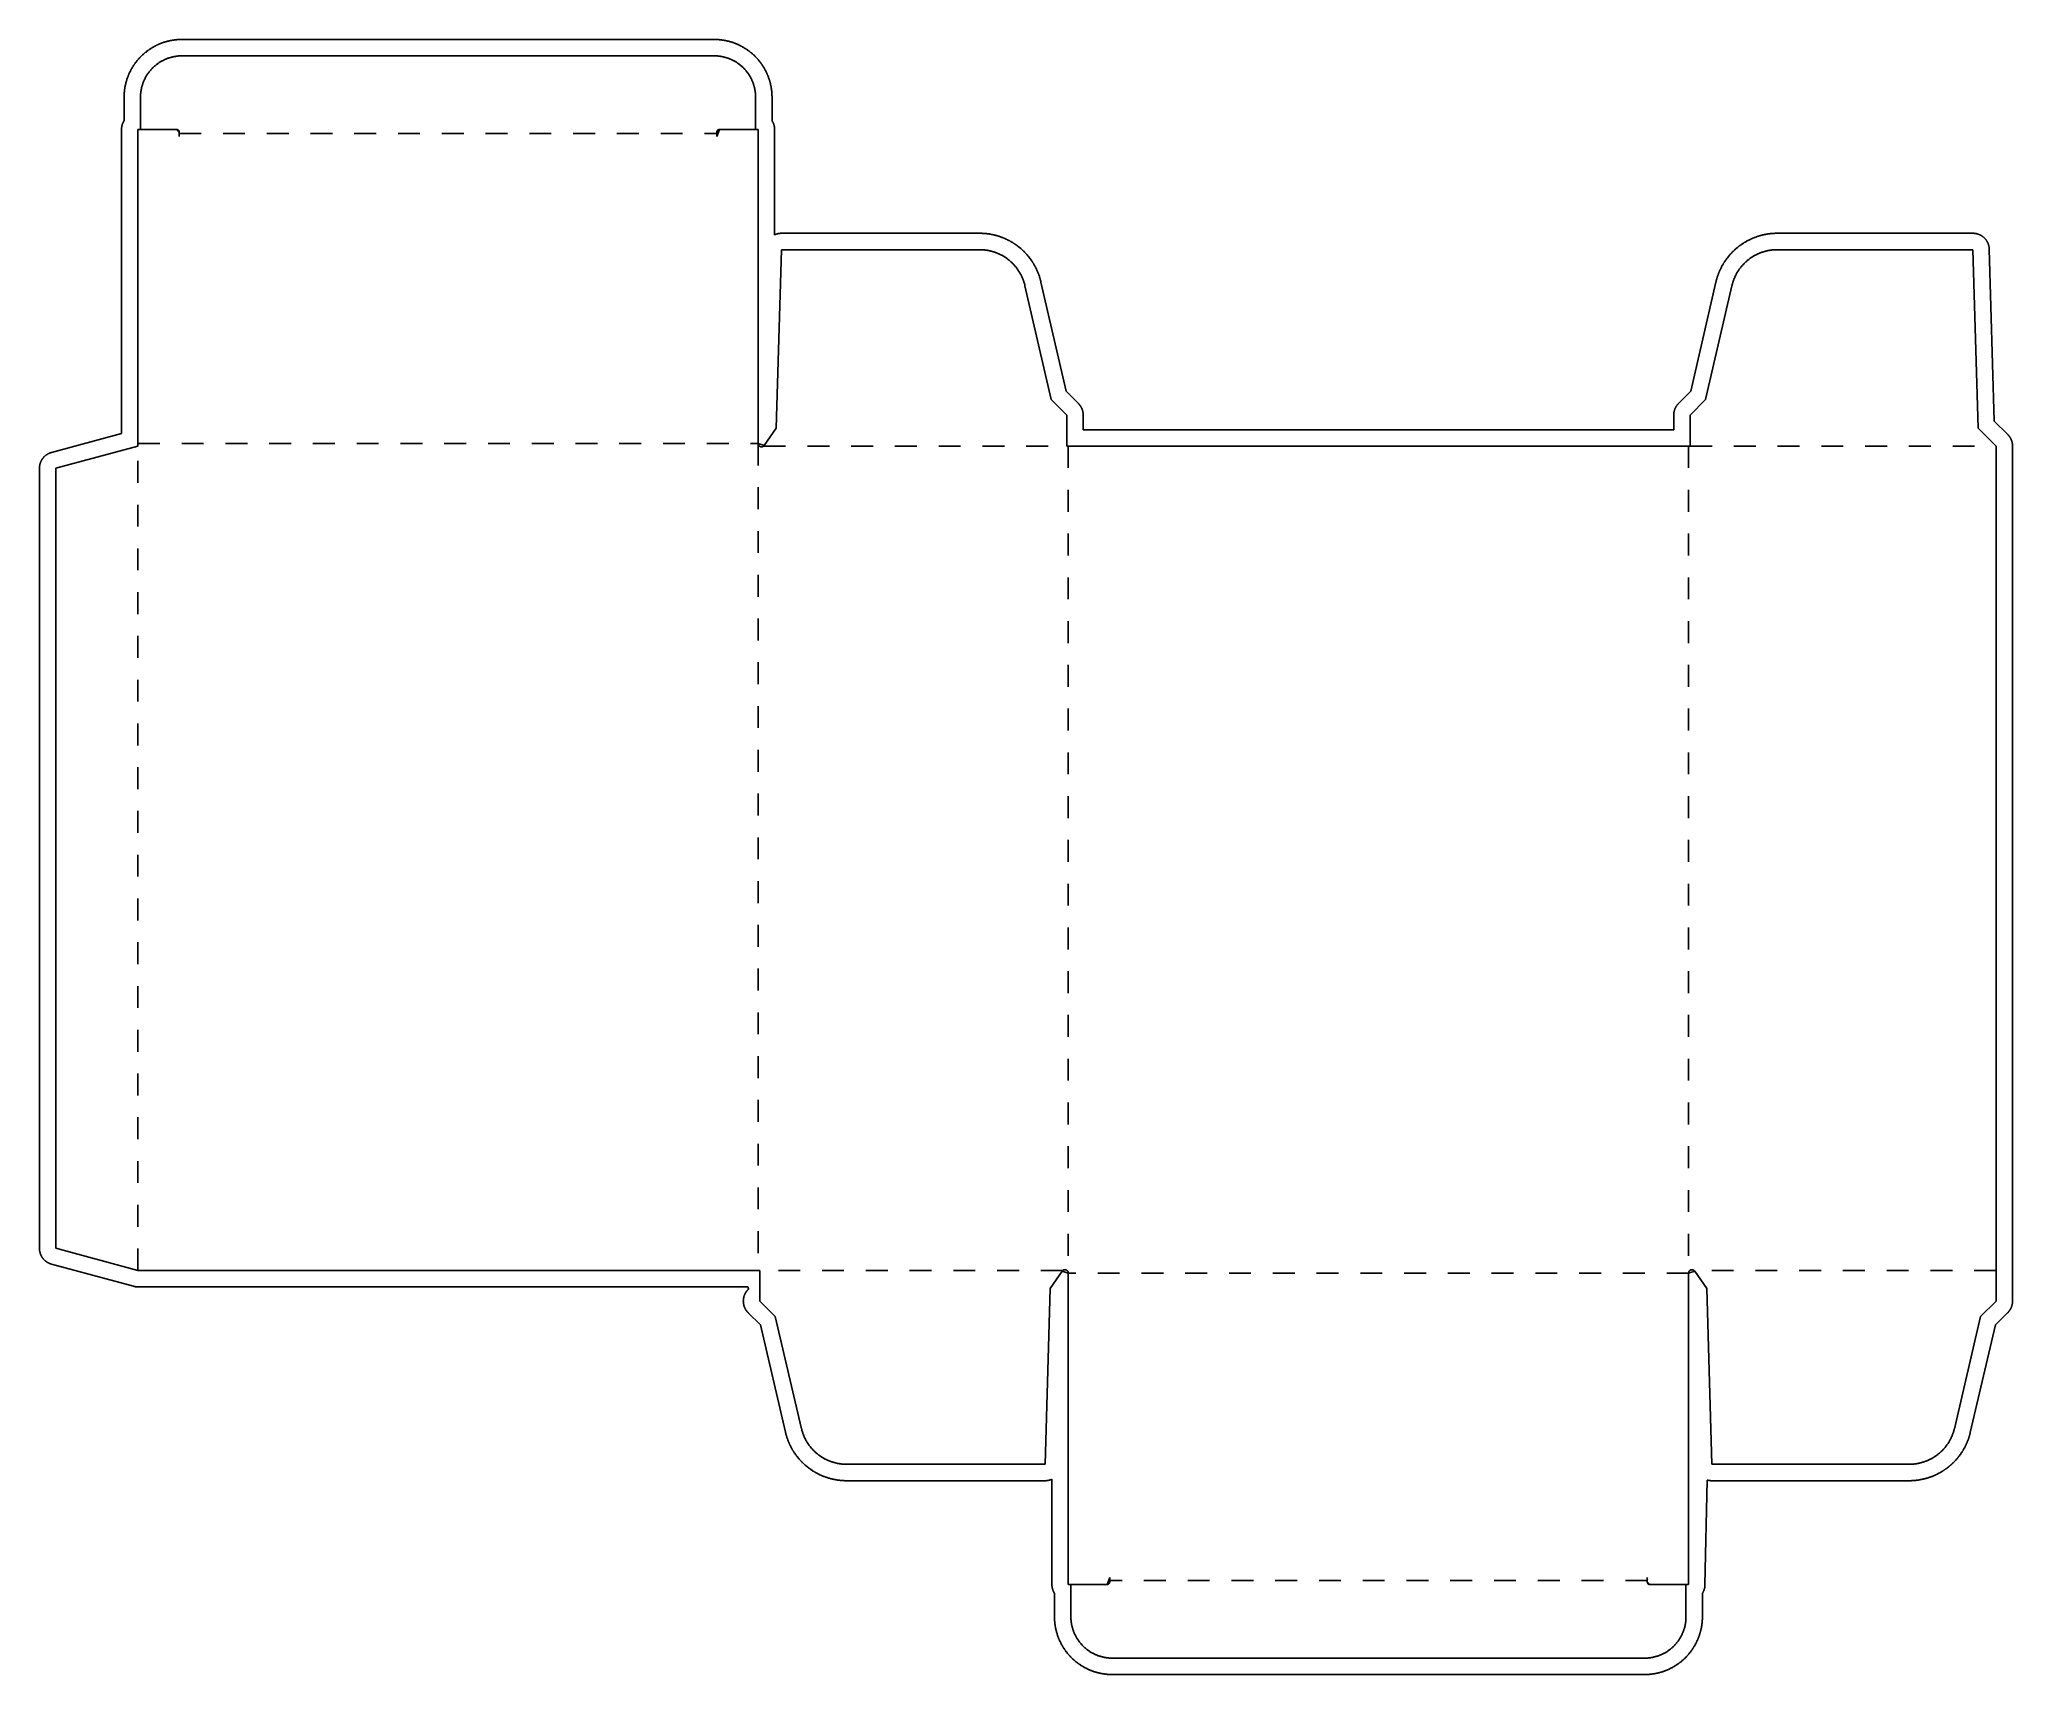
# Model space of a CAD drawing. Extents: x -9 to 1073, y -897 to 0.
import ezdxf

# ---------------------------------------------------------------- set-up
doc = ezdxf.new("R2010")
doc.units = 0
doc.linetypes.add('DASHED', pattern=[24, 12, -12])
for name, color, linetype in [('BLEED', 3, 'CONTINUOUS'), ('CREASE', 5, 'DASHED'), ('CUT', 1, 'CONTINUOUS')]:
    doc.layers.add(name, color=color, linetype=linetype)

msp = doc.modelspace()

# ---------------------------------------------------------------- linework, layer by layer
at = {"layer": 'BLEED'}
for p, q in [((68.6657, -0.0029), (69.0221, 0)), ((69.0221, 0), (361.1354, 0)), ((361.1354, 0), (361.4918, -0.0029)), ((45.0482, -11.0563), (45.2815, -10.787)), ((45.2815, -10.787), (45.3838, -10.6718)), ((45.3838, -10.6718), (45.6214, -10.4069)), ((45.6214, -10.4069), (45.7171, -10.3018)), ((45.7171, -10.3018), (45.959, -10.0404)), ((45.959, -10.0404), (46.0469, -9.9468)), ((46.0469, -9.9468), (46.2924, -9.689)), ((46.2924, -9.689), (46.391, -9.5868)), ((46.391, -9.5868), (46.6409, -9.3326)), ((46.6409, -9.3326), (46.7496, -9.2239)), ((46.7496, -9.2239), (47.0038, -8.9741)), ((47.0038, -8.9741), (47.0959, -8.8841)), ((47.0959, -8.8841), (47.3537, -8.6378)), ((47.3537, -8.6378), (47.4674, -8.532)), ((47.4674, -8.532), (47.7288, -8.2908)), ((47.7288, -8.2908), (47.8325, -8.1965)), ((47.8325, -8.1965), (48.0982, -7.9589)), ((48.0982, -7.9589), (48.1946, -7.8739)), ((48.1946, -7.8739), (48.4639, -7.6399)), ((48.4639, -7.6399), (48.5734, -7.5463)), ((48.5734, -7.5463), (48.8455, -7.3174)), ((48.8455, -7.3174), (48.9643, -7.2194)), ((48.9643, -7.2194), (49.2408, -6.9948)), ((49.2408, -6.9948), (49.3315, -6.9214)), ((49.3315, -6.9214), (49.6109, -6.7003)), ((49.6109, -6.7003), (49.7434, -6.5981)), ((49.7434, -6.5981), (50.027, -6.3821)), ((50.027, -6.3821), (50.1314, -6.3036)), ((50.1314, -6.3036), (50.418, -6.0919)), ((50.418, -6.0919), (50.5361, -6.0062)), ((50.5361, -6.0062), (50.8255, -5.7996)), ((50.8255, -5.7996), (50.9292, -5.7262)), ((50.9292, -5.7262), (51.2222, -5.5231)), ((51.2222, -5.5231), (51.3511, -5.4353)), ((51.3511, -5.4353), (51.6478, -5.2373)), ((51.6478, -5.2373), (51.7622, -5.1624)), ((51.7622, -5.1624), (52.061, -4.9694)), ((52.061, -4.9694), (52.1798, -4.8938)), ((52.1798, -4.8938), (52.4822, -4.7052)), ((52.4822, -4.7052), (52.6075, -4.6289)), ((52.6075, -4.6289), (52.9128, -4.4453)), ((52.9128, -4.4453), (53.0388, -4.3704)), ((53.0388, -4.3704), (53.347, -4.1918)), ((53.347, -4.1918), (53.4528, -4.1321)), ((53.4528, -4.1321), (53.7631, -3.9578)), ((53.7631, -3.9578), (53.8992, -3.883)), ((53.8992, -3.883), (54.2131, -3.7138)), ((54.2131, -3.7138), (54.3355, -3.649)), ((54.3355, -3.649), (54.6516, -3.4848)), ((54.6516, -3.4848), (54.7747, -3.4222)), ((54.7747, -3.4222), (55.093, -3.263)), ((55.093, -3.263), (55.2247, -3.1982)), ((55.2247, -3.1982), (55.5458, -3.0442)), ((55.5458, -3.0442), (55.656, -2.9923)), ((55.656, -2.9923), (55.9793, -2.8426)), ((55.9793, -2.8426), (56.1269, -2.7756)), ((56.1269, -2.7756), (56.453, -2.6316)), ((56.453, -2.6316), (56.5805, -2.5769)), ((56.5805, -2.5769), (56.9088, -2.4379)), ((56.9088, -2.4379), (57.0456, -2.381)), ((57.0456, -2.381), (57.3754, -2.2478)), ((57.3754, -2.2478), (57.4949, -2.2003)), ((57.4949, -2.2003), (57.8275, -2.0714)), ((57.8275, -2.0714), (57.9672, -2.0189)), ((57.9672, -2.0189), (58.3013, -1.8958)), ((58.3013, -1.8958), (58.4251, -1.8511)), ((58.4251, -1.8511), (58.7606, -1.733)), ((58.7606, -1.733), (58.9133, -1.6805)), ((58.9133, -1.6805), (59.2517, -1.5682)), ((59.2517, -1.5682), (59.3561, -1.5343)), ((59.3561, -1.5343), (59.6952, -1.4263)), ((59.6952, -1.4263), (59.8039, -1.3925)), ((59.8039, -1.3925), (59.8601, -1.3759)), ((59.8601, -1.3759), (60.2014, -1.2744)), ((60.2014, -1.2744), (60.3166, -1.2406)), ((60.3166, -1.2406), (60.66, -1.1434)), ((60.66, -1.1434), (60.817, -1.1009)), ((60.817, -1.1009), (61.1611, -1.0102)), ((61.1611, -1.0102), (61.272, -0.9814)), ((61.272, -0.9814), (61.6176, -0.895)), ((61.6176, -0.895), (61.781, -0.8561)), ((61.781, -0.8561), (62.1281, -0.7762)), ((62.1281, -0.7762), (62.2397, -0.751)), ((62.2397, -0.751), (62.5882, -0.6754)), ((62.5882, -0.6754), (62.7487, -0.6422)), ((62.7487, -0.6422), (63.0979, -0.5731)), ((63.0979, -0.5731), (63.2239, -0.5486)), ((63.2239, -0.5486), (63.5738, -0.4846)), ((63.5738, -0.4846), (63.7214, -0.4594)), ((63.7214, -0.4594), (64.0728, -0.401)), ((64.0728, -0.401), (64.2024, -0.3802)), ((64.2024, -0.3802), (64.5552, -0.3269)), ((64.5552, -0.3269), (64.6978, -0.3067)), ((64.6978, -0.3067), (65.0506, -0.2592)), ((65.0506, -0.2592), (65.1967, -0.2405)), ((65.1967, -0.2405), (65.5502, -0.1987)), ((65.5502, -0.1987), (65.6978, -0.1829)), ((65.6978, -0.1829), (66.0528, -0.1469)), ((66.0528, -0.1469), (66.1774, -0.1346)), ((66.1774, -0.1346), (66.5316, -0.1037)), ((66.5316, -0.1037), (66.6792, -0.0922)), ((66.6792, -0.0922), (67.0349, -0.067)), ((67.0349, -0.067), (67.1796, -0.0583)), ((67.1796, -0.0583), (67.5353, -0.0389)), ((67.5353, -0.0389), (67.6807, -0.0317)), ((67.6807, -0.0317), (68.0364, -0.018)), ((68.0364, -0.018), (68.1638, -0.0144)), ((68.1638, -0.0144), (68.5202, -0.0058)), ((68.5202, -0.0058), (68.6657, -0.0029)), ((361.4918, -0.0029), (361.6373, -0.0058)), ((361.6373, -0.0058), (361.9937, -0.0144)), ((361.9937, -0.0144), (362.1211, -0.018)), ((362.1211, -0.018), (362.4768, -0.0317)), ((362.4768, -0.0317), (362.6222, -0.0389)), ((362.6222, -0.0389), (362.9779, -0.0583)), ((362.9779, -0.0583), (363.1226, -0.067)), ((363.1226, -0.067), (363.4783, -0.0922)), ((363.4783, -0.0922), (363.6259, -0.1037)), ((363.6259, -0.1037), (363.9802, -0.1346)), ((363.9802, -0.1346), (364.1047, -0.1469)), ((364.1047, -0.1469), (364.4597, -0.1829)), ((364.4597, -0.1829), (364.6073, -0.1987)), ((364.6073, -0.1987), (364.9608, -0.2405)), ((364.9608, -0.2405), (365.107, -0.2592)), ((365.107, -0.2592), (365.4598, -0.3067)), ((365.4598, -0.3067), (365.6045, -0.3276)), ((365.6045, -0.3276), (365.9566, -0.3809)), ((365.9566, -0.3809), (366.084, -0.401)), ((366.084, -0.401), (366.4354, -0.4594)), ((366.4354, -0.4594), (366.5794, -0.4846)), ((366.5794, -0.4846), (366.93, -0.5486)), ((366.93, -0.5486), (367.0596, -0.5731)), ((367.0596, -0.5731), (367.4088, -0.6422)), ((367.4088, -0.6422), (367.5694, -0.6754)), ((367.5694, -0.6754), (367.9178, -0.751)), ((367.9178, -0.751), (368.0294, -0.7762)), ((368.0294, -0.7762), (368.3765, -0.8561)), ((368.3765, -0.8561), (368.5399, -0.895)), ((368.5399, -0.895), (368.8855, -0.9814)), ((368.8855, -0.9814), (368.9964, -1.0102)), ((368.9964, -1.0102), (369.3406, -1.1009)), ((369.3406, -1.1009), (369.4975, -1.1434)), ((369.4975, -1.1434), (369.841, -1.2406)), ((369.841, -1.2406), (369.9612, -1.2758)), ((369.9612, -1.2758), (370.3018, -1.3774)), ((370.3018, -1.3774), (370.4566, -1.4249)), ((370.4566, -1.4249), (370.7964, -1.5329)), ((370.7964, -1.5329), (370.9058, -1.5682)), ((370.9058, -1.5682), (371.2442, -1.6805)), ((371.2442, -1.6805), (371.3969, -1.733)), ((371.3969, -1.733), (371.7324, -1.8511)), ((371.7324, -1.8511), (371.8562, -1.8958)), ((371.8562, -1.8958), (372.1903, -2.0189)), ((372.1903, -2.0189), (372.33, -2.0714)), ((372.33, -2.0714), (372.6626, -2.2003)), ((372.6626, -2.2003), (372.7822, -2.2478)), ((372.7822, -2.2478), (373.1119, -2.381)), ((373.1119, -2.381), (373.2487, -2.4379)), ((373.2487, -2.4379), (373.577, -2.5769)), ((373.577, -2.5769), (373.711, -2.6345)), ((373.711, -2.6345), (374.0364, -2.7785)), ((374.0364, -2.7785), (374.171, -2.839)), ((374.171, -2.839), (374.495, -2.9887)), ((374.495, -2.9887), (374.6117, -3.0442)), ((374.6117, -3.0442), (374.9328, -3.1982)), ((374.9328, -3.1982), (375.0646, -3.263)), ((375.0646, -3.263), (375.3828, -3.4222)), ((375.3828, -3.4222), (375.5059, -3.4848)), ((375.5059, -3.4848), (375.822, -3.649)), ((375.822, -3.649), (375.9444, -3.7138)), ((375.9444, -3.7138), (376.2583, -3.883)), ((376.2583, -3.883), (376.3944, -3.9578)), ((376.3944, -3.9578), (376.7047, -4.1321)), ((376.7047, -4.1321), (376.8106, -4.1918)), ((376.8106, -4.1918), (377.1187, -4.3704)), ((377.1187, -4.3704), (377.2447, -4.4453)), ((377.2447, -4.4453), (377.55, -4.6289)), ((377.55, -4.6289), (377.6753, -4.7052)), ((377.6753, -4.7052), (377.9777, -4.8938)), ((377.9777, -4.8938), (378.0965, -4.9694)), ((378.0965, -4.9694), (378.3953, -5.1624)), ((378.3953, -5.1624), (378.5098, -5.2373)), ((378.5098, -5.2373), (378.8064, -5.4353)), ((378.8064, -5.4353), (378.9353, -5.5231)), ((378.9353, -5.5231), (379.2283, -5.7262)), ((379.2283, -5.7262), (379.332, -5.7996)), ((379.332, -5.7996), (379.6214, -6.0062)), ((379.6214, -6.0062), (379.7395, -6.0919)), ((379.7395, -6.0919), (380.0261, -6.3036)), ((380.0261, -6.3036), (380.1305, -6.3821)), ((380.1305, -6.3821), (380.4142, -6.5981)), ((380.4142, -6.5981), (380.5466, -6.7003)), ((380.5466, -6.7003), (380.826, -6.9214)), ((380.826, -6.9214), (380.9167, -6.9948)), ((380.9167, -6.9948), (381.1932, -7.2194)), ((381.1932, -7.2194), (381.312, -7.3174)), ((381.312, -7.3174), (381.5842, -7.5463)), ((381.5842, -7.5463), (381.6936, -7.6399)), ((381.6936, -7.6399), (381.9629, -7.8739)), ((381.9629, -7.8739), (382.0594, -7.9589)), ((382.0594, -7.9589), (382.325, -8.1965)), ((382.325, -8.1965), (382.4287, -8.2908)), ((382.4287, -8.2908), (382.6901, -8.532)), ((382.6901, -8.532), (382.8038, -8.6378)), ((382.8038, -8.6378), (383.0616, -8.8841)), ((383.0616, -8.8841), (383.1624, -8.9827)), ((383.1624, -8.9827), (383.4158, -9.2326)), ((383.4158, -9.2326), (383.5073, -9.3233)), ((383.5073, -9.3233), (383.7578, -9.5774)), ((383.7578, -9.5774), (383.8651, -9.689)), ((383.8651, -9.689), (384.1106, -9.9468)), ((384.1106, -9.9468), (384.1985, -10.0404)), ((384.1985, -10.0404), (384.4404, -10.3018)), ((384.4404, -10.3018), (384.5362, -10.4069)), ((384.5362, -10.4069), (384.7738, -10.6718)), ((384.7738, -10.6718), (384.876, -10.787)), ((384.876, -10.787), (385.1093, -11.0563)), ((38.993, -21.8124), (39.1061, -21.4747)), ((39.1061, -21.4747), (39.1486, -21.3494)), ((39.1486, -21.3494), (39.2666, -21.0132)), ((39.2666, -21.0132), (39.3134, -20.8836)), ((39.3134, -20.8836), (39.4366, -20.5495)), ((39.4366, -20.5495), (39.4855, -20.4199)), ((39.4855, -20.4199), (39.6137, -20.088)), ((39.6137, -20.088), (39.6684, -19.949)), ((39.6684, -19.949), (39.8023, -19.6186)), ((39.8023, -19.6186), (39.8556, -19.4911)), ((39.8556, -19.4911), (39.9946, -19.1628)), ((39.9946, -19.1628), (40.0522, -19.0289)), ((40.0522, -19.0289), (40.1962, -18.7034)), ((40.1962, -18.7034), (40.253, -18.5774)), ((40.253, -18.5774), (40.4021, -18.2542)), ((40.4021, -18.2542), (40.4611, -18.1289)), ((40.4611, -18.1289), (40.6152, -17.8078)), ((40.6152, -17.8078), (40.6764, -17.6832)), ((40.6764, -17.6832), (40.8355, -17.3642)), ((40.8355, -17.3642), (40.9018, -17.2339)), ((40.9018, -17.2339), (41.0659, -16.9178)), ((41.0659, -16.9178), (41.1343, -16.7882)), ((41.1343, -16.7882), (41.3035, -16.475)), ((41.3035, -16.475), (41.3705, -16.3541)), ((41.3705, -16.3541), (41.5447, -16.043)), ((41.5447, -16.043), (41.6167, -15.9156)), ((41.6167, -15.9156), (41.796, -15.6074)), ((41.796, -15.6074), (41.863, -15.4951)), ((41.863, -15.4951), (42.0466, -15.1898)), ((42.0466, -15.1898), (42.1279, -15.0566)), ((42.1279, -15.0566), (42.3166, -14.755)), ((42.3166, -14.755), (42.3821, -14.652)), ((42.3821, -14.652), (42.575, -14.3525)), ((42.575, -14.3525), (42.6607, -14.2222)), ((42.6607, -14.2222), (42.8587, -13.9262)), ((42.8587, -13.9262), (42.9329, -13.8175)), ((42.9329, -13.8175), (43.1352, -13.5245)), ((43.1352, -13.5245), (43.2187, -13.405)), ((43.2187, -13.405), (43.4261, -13.1148)), ((43.4261, -13.1148), (43.5096, -13.0003)), ((43.5096, -13.0003), (43.7213, -12.7138)), ((43.7213, -12.7138), (43.8062, -12.6)), ((43.8062, -12.6), (44.0222, -12.317)), ((44.0222, -12.317), (44.1022, -12.2141)), ((44.1022, -12.2141), (44.3225, -11.934)), ((44.3225, -11.934), (44.419, -11.8138)), ((44.419, -11.8138), (44.6436, -11.538)), ((44.6436, -11.538), (44.7358, -11.4271)), ((44.7358, -11.4271), (44.9654, -11.1542)), ((44.9654, -11.1542), (45.0482, -11.0563)), ((385.1093, -11.0563), (385.1921, -11.1542)), ((385.1921, -11.1542), (385.4218, -11.4271)), ((385.4218, -11.4271), (385.5139, -11.538)), ((385.5139, -11.538), (385.7386, -11.8138)), ((385.7386, -11.8138), (385.835, -11.934)), ((385.835, -11.934), (386.0554, -12.2141)), ((386.0554, -12.2141), (386.1353, -12.317)), ((386.1353, -12.317), (386.3513, -12.6)), ((386.3513, -12.6), (386.4362, -12.7138)), ((386.4362, -12.7138), (386.6479, -13.0003)), ((386.6479, -13.0003), (386.7314, -13.1148)), ((386.7314, -13.1148), (386.9388, -13.405)), ((386.9388, -13.405), (387.0223, -13.5245)), ((387.0223, -13.5245), (387.2246, -13.8175)), ((387.2246, -13.8175), (387.2988, -13.9262)), ((387.2988, -13.9262), (387.4968, -14.2222)), ((387.4968, -14.2222), (387.5825, -14.3525)), ((387.5825, -14.3525), (387.7754, -14.652)), ((387.7754, -14.652), (387.841, -14.755)), ((387.841, -14.755), (388.0296, -15.0566)), ((388.0296, -15.0566), (388.111, -15.1898)), ((388.111, -15.1898), (388.2946, -15.4951)), ((388.2946, -15.4951), (388.3615, -15.6074)), ((388.3615, -15.6074), (388.5408, -15.9156)), ((388.5408, -15.9156), (388.6128, -16.043)), ((388.6128, -16.043), (388.787, -16.3541)), ((388.787, -16.3541), (388.854, -16.475)), ((388.854, -16.475), (389.0232, -16.7882)), ((389.0232, -16.7882), (389.0916, -16.9178)), ((389.0916, -16.9178), (389.2558, -17.2339)), ((389.2558, -17.2339), (389.322, -17.3642)), ((389.322, -17.3642), (389.4811, -17.6832)), ((389.4811, -17.6832), (389.5423, -17.8078)), ((389.5423, -17.8078), (389.6964, -18.1289)), ((389.6964, -18.1289), (389.7554, -18.2542)), ((389.7554, -18.2542), (389.9045, -18.5774)), ((389.9045, -18.5774), (389.9614, -18.7034)), ((389.9614, -18.7034), (390.1054, -19.0289)), ((390.1054, -19.0289), (390.163, -19.1628)), ((390.163, -19.1628), (390.3019, -19.4911)), ((390.3019, -19.4911), (390.3552, -19.6186)), ((390.3552, -19.6186), (390.4891, -19.949)), ((390.4891, -19.949), (390.5438, -20.088)), ((390.5438, -20.088), (390.672, -20.4199)), ((390.672, -20.4199), (390.721, -20.5495)), ((390.721, -20.5495), (390.8441, -20.8836)), ((390.8441, -20.8836), (390.8909, -21.0132)), ((390.8909, -21.0132), (391.009, -21.3494)), ((391.009, -21.3494), (391.0514, -21.4747)), ((391.0514, -21.4747), (391.1645, -21.8124)), ((37.4177, -31.6224), (37.4198, -31.266)), ((37.4177, -44.545), (37.4177, -31.6224)), ((37.4198, -31.266), (37.4227, -31.1018)), ((37.4227, -31.1018), (37.4314, -30.7462)), ((37.4314, -30.7462), (37.435, -30.6202)), ((37.435, -30.6202), (37.4486, -30.2638)), ((37.4486, -30.2638), (37.4566, -30.0996)), ((37.4566, -30.0996), (37.4767, -29.7439)), ((37.4767, -29.7439), (37.4846, -29.6158)), ((37.4846, -29.6158), (37.5098, -29.2608)), ((37.5098, -29.2608), (37.5199, -29.1341)), ((37.5199, -29.1341), (37.5502, -28.7791)), ((37.5502, -28.7791), (37.566, -28.615)), ((37.566, -28.615), (37.6027, -28.2607)), ((37.6027, -28.2607), (37.6164, -28.1333)), ((37.6164, -28.1333), (37.6582, -27.7798)), ((37.6582, -27.7798), (37.6762, -27.6365)), ((37.6762, -27.6365), (37.7237, -27.283)), ((37.7237, -27.283), (37.7424, -27.1526)), ((37.7424, -27.1526), (37.795, -26.8006)), ((37.795, -26.8006), (37.8209, -26.6386)), ((37.8209, -26.6386), (37.8799, -26.2872)), ((37.8799, -26.2872), (37.8986, -26.1778)), ((37.8986, -26.1778), (37.962, -25.8271)), ((37.962, -25.8271), (37.9937, -25.663)), ((37.9937, -25.663), (38.0635, -25.3138)), ((38.0635, -25.3138), (38.0894, -25.1878)), ((38.0894, -25.1878), (38.1643, -24.8393)), ((38.1643, -24.8393), (38.1967, -24.6931)), ((38.1967, -24.6931), (38.2774, -24.3461)), ((38.2774, -24.3461), (38.3083, -24.2172)), ((38.3083, -24.2172), (38.394, -23.8716)), ((38.394, -23.8716), (38.4314, -23.7262)), ((38.4314, -23.7262), (38.5229, -23.382)), ((38.5229, -23.382), (38.5582, -23.2546)), ((38.5582, -23.2546), (38.6546, -22.9118)), ((38.6546, -22.9118), (38.6964, -22.7678)), ((38.6964, -22.7678), (38.7986, -22.4266)), ((38.7986, -22.4266), (38.8375, -22.2998)), ((38.8375, -22.2998), (38.9448, -21.96)), ((38.9448, -21.96), (38.993, -21.8124)), ((391.1645, -21.8124), (391.2127, -21.96)), ((391.2127, -21.96), (391.32, -22.2998)), ((391.32, -22.2998), (391.3589, -22.4266)), ((391.3589, -22.4266), (391.4611, -22.7678)), ((391.4611, -22.7678), (391.5029, -22.9118)), ((391.5029, -22.9118), (391.5994, -23.2546)), ((391.5994, -23.2546), (391.6346, -23.382)), ((391.6346, -23.382), (391.7261, -23.7262)), ((391.7261, -23.7262), (391.7635, -23.8716)), ((391.7635, -23.8716), (391.8492, -24.2172)), ((391.8492, -24.2172), (391.8802, -24.3461)), ((391.8802, -24.3461), (391.9608, -24.6931)), ((391.9608, -24.6931), (391.9932, -24.8393)), ((391.9932, -24.8393), (392.0681, -25.1878)), ((392.0681, -25.1878), (392.094, -25.3138)), ((392.094, -25.3138), (392.1638, -25.663)), ((392.1638, -25.663), (392.1955, -25.8271)), ((392.1955, -25.8271), (392.2589, -26.1778)), ((392.2589, -26.1778), (392.2776, -26.2872)), ((392.2776, -26.2872), (392.3366, -26.6386)), ((392.3366, -26.6386), (392.3626, -26.8006)), ((392.3626, -26.8006), (392.4151, -27.1526)), ((392.4151, -27.1526), (392.4338, -27.283)), ((392.4338, -27.283), (392.4814, -27.6365)), ((392.4814, -27.6365), (392.4994, -27.7798)), ((392.4994, -27.7798), (392.5411, -28.1333)), ((392.5411, -28.1333), (392.5548, -28.2607)), ((392.5548, -28.2607), (392.5915, -28.615)), ((392.5915, -28.615), (392.6074, -28.7791)), ((392.6074, -28.7791), (392.6376, -29.1341)), ((392.6376, -29.1341), (392.6477, -29.2608)), ((392.6477, -29.2608), (392.6729, -29.6158)), ((392.6729, -29.6158), (392.6815, -29.7619)), ((392.6815, -29.7619), (392.701, -30.1176)), ((392.701, -30.1176), (392.7074, -30.245)), ((392.7074, -30.245), (392.7218, -30.6014)), ((392.7218, -30.6014), (392.7262, -30.7462)), ((392.7262, -30.7462), (392.7348, -31.1018)), ((392.7348, -31.1018), (392.7377, -31.266)), ((392.7377, -31.266), (392.7398, -31.6224)), ((392.7398, -31.6224), (392.7398, -44.545)), ((36, -49.3934), (36.0007, -49.2797)), ((36, -216.1238), (36, -49.3934)), ((36.0007, -49.2797), (36.0029, -49.1659)), ((36.0029, -49.1659), (36.0065, -49.0522)), ((36.0065, -49.0522), (36.0115, -48.9384)), ((36.0115, -48.9384), (36.018, -48.8246)), ((36.018, -48.8246), (36.0259, -48.7109)), ((36.0259, -48.7109), (36.0353, -48.5978)), ((36.0353, -48.5978), (36.0461, -48.4841)), ((36.0461, -48.4841), (36.0583, -48.371)), ((36.0583, -48.371), (36.072, -48.258)), ((36.072, -48.258), (36.0871, -48.145)), ((36.0871, -48.145), (36.1037, -48.0326)), ((36.1037, -48.0326), (36.1217, -47.9203)), ((36.1217, -47.9203), (36.1404, -47.808)), ((36.1404, -47.808), (36.1613, -47.6957)), ((36.1613, -47.6957), (36.1836, -47.5841)), ((36.1836, -47.5841), (36.2074, -47.4732)), ((36.2074, -47.4732), (36.2326, -47.3616)), ((36.2326, -47.3616), (36.2585, -47.2514)), ((36.2585, -47.2514), (36.2866, -47.1406)), ((36.2866, -47.1406), (36.3154, -47.0311)), ((36.3154, -47.0311), (36.3463, -46.921)), ((36.3463, -46.921), (36.378, -46.8115)), ((36.378, -46.8115), (36.4118, -46.7028)), ((36.4118, -46.7028), (36.4464, -46.5948)), ((36.4464, -46.5948), (36.4824, -46.4868)), ((36.4824, -46.4868), (36.5198, -46.3788)), ((36.5198, -46.3788), (36.5587, -46.2722)), ((36.5587, -46.2722), (36.599, -46.1657)), ((36.599, -46.1657), (36.6401, -46.0598)), ((36.6401, -46.0598), (36.6833, -45.954)), ((36.6833, -45.954), (36.7272, -45.8489)), ((36.7272, -45.8489), (36.7726, -45.7445)), ((36.7726, -45.7445), (36.8194, -45.6408)), ((36.8194, -45.6408), (36.8676, -45.5378)), ((36.8676, -45.5378), (36.9173, -45.4356)), ((36.9173, -45.4356), (36.9677, -45.3334)), ((36.9677, -45.3334), (37.0195, -45.2318)), ((37.0195, -45.2318), (37.0728, -45.1318)), ((37.0728, -45.1318), (37.1275, -45.0317)), ((37.1275, -45.0317), (37.1837, -44.9323)), ((37.1837, -44.9323), (37.2406, -44.8337)), ((37.2406, -44.8337), (37.2989, -44.7358)), ((37.2989, -44.7358), (37.3586, -44.6393)), ((37.3586, -44.6393), (37.4177, -44.545)), ((392.7398, -44.545), (392.7881, -44.6213)), ((392.7881, -44.6213), (392.8478, -44.7185)), ((392.8478, -44.7185), (392.9062, -44.8157)), ((392.9062, -44.8157), (392.9638, -44.9143)), ((392.9638, -44.9143), (393.0199, -45.0137)), ((393.0199, -45.0137), (393.0746, -45.113)), ((393.0746, -45.113), (393.1279, -45.2138)), ((393.1279, -45.2138), (393.1805, -45.3146)), ((393.1805, -45.3146), (393.2316, -45.4169)), ((393.2316, -45.4169), (393.2813, -45.5191)), ((393.2813, -45.5191), (393.3295, -45.6221)), ((393.3295, -45.6221), (393.3763, -45.7258)), ((393.3763, -45.7258), (393.4224, -45.8302)), ((393.4224, -45.8302), (393.4663, -45.9353)), ((393.4663, -45.9353), (393.5095, -46.0404)), ((393.5095, -46.0404), (393.5513, -46.1462)), ((393.5513, -46.1462), (393.5916, -46.2528)), ((393.5916, -46.2528), (393.6305, -46.3594)), ((393.6305, -46.3594), (393.6686, -46.4666)), ((393.6686, -46.4666), (393.7046, -46.5746)), ((393.7046, -46.5746), (393.7399, -46.6834)), ((393.7399, -46.6834), (393.773, -46.7921)), ((393.773, -46.7921), (393.8054, -46.9015)), ((393.8054, -46.9015), (393.8364, -47.011)), ((393.8364, -47.011), (393.8659, -47.1204)), ((393.8659, -47.1204), (393.894, -47.2313)), ((393.894, -47.2313), (393.9206, -47.3414)), ((393.9206, -47.3414), (393.9458, -47.453)), ((393.9458, -47.453), (393.9696, -47.5639)), ((393.9696, -47.5639), (393.9919, -47.6755)), ((393.9919, -47.6755), (394.0128, -47.7878)), ((394.0128, -47.7878), (394.033, -47.8994)), ((394.033, -47.8994), (394.051, -48.0118)), ((394.051, -48.0118), (394.0675, -48.1248)), ((394.0675, -48.1248), (394.0826, -48.2378)), ((394.0826, -48.2378), (394.097, -48.3502)), ((394.097, -48.3502), (394.1093, -48.4639)), ((394.1093, -48.4639), (394.1201, -48.577)), ((394.1201, -48.577), (394.1302, -48.6907)), ((394.1302, -48.6907), (394.1381, -48.8038)), ((394.1381, -48.8038), (394.1453, -48.9175)), ((394.1453, -48.9175), (394.1503, -49.0313)), ((394.1503, -49.0313), (394.1539, -49.145)), ((394.1539, -49.145), (394.1568, -49.2588)), ((394.1568, -49.2588), (394.1575, -49.3934)), ((394.1575, -49.3934), (394.1575, -107.1202)), ((394.1575, -107.1202), (394.1719, -107.1137)), ((394.1719, -107.1137), (394.2756, -107.0669)), ((394.2756, -107.0669), (394.38, -107.0215)), ((394.38, -107.0215), (394.4851, -106.9776)), ((394.4851, -106.9776), (394.591, -106.9351)), ((394.591, -106.9351), (394.6968, -106.8934)), ((394.6968, -106.8934), (394.8034, -106.8538)), ((394.8034, -106.8538), (394.9106, -106.8149)), ((394.9106, -106.8149), (395.0179, -106.7774)), ((395.0179, -106.7774), (395.1259, -106.7414)), ((395.1259, -106.7414), (395.2346, -106.7069)), ((395.2346, -106.7069), (395.3434, -106.6738)), ((395.3434, -106.6738), (395.4528, -106.6421)), ((395.4528, -106.6421), (395.5622, -106.6118)), ((395.5622, -106.6118), (395.6724, -106.583)), ((395.6724, -106.583), (395.7826, -106.555)), ((395.7826, -106.555), (395.8934, -106.529)), ((395.8934, -106.529), (396.005, -106.5038)), ((396.005, -106.5038), (396.1159, -106.4808)), ((396.1159, -106.4808), (396.2275, -106.4585)), ((396.2275, -106.4585), (396.3398, -106.4376)), ((396.3398, -106.4376), (396.4522, -106.4189)), ((396.4522, -106.4189), (396.5645, -106.4009)), ((396.5645, -106.4009), (396.6768, -106.3843)), ((396.6768, -106.3843), (396.7898, -106.3699)), ((396.7898, -106.3699), (396.9029, -106.3562)), ((396.9029, -106.3562), (397.0159, -106.344)), ((397.0159, -106.344), (397.1297, -106.3332)), ((397.1297, -106.3332), (397.2427, -106.3246)), ((397.2427, -106.3246), (397.3565, -106.3166)), ((397.3565, -106.3166), (397.4702, -106.3102)), ((397.4702, -106.3102), (397.584, -106.3051)), ((397.584, -106.3051), (397.6978, -106.3022)), ((397.6978, -106.3022), (397.8115, -106.3001)), ((397.8115, -106.3001), (397.913, -106.2994)), ((397.913, -106.2994), (506.6676, -106.2994)), ((506.6676, -106.2994), (507.0103, -106.3015)), ((507.0103, -106.3015), (507.1428, -106.3037)), ((507.1428, -106.3037), (507.4855, -106.3109)), ((507.4855, -106.3109), (507.5986, -106.3138)), ((507.5986, -106.3138), (507.9413, -106.3253)), ((507.9413, -106.3253), (508.055, -106.3296)), ((508.055, -106.3296), (508.397, -106.3454)), ((508.397, -106.3454), (508.5281, -106.3526)), ((508.5281, -106.3526), (508.8708, -106.3735)), ((508.8708, -106.3735), (508.9853, -106.3814)), ((508.9853, -106.3814), (509.3273, -106.4066)), ((509.3273, -106.4066), (509.441, -106.416)), ((509.441, -106.416), (509.7823, -106.4455)), ((509.7823, -106.4455), (509.9134, -106.4578)), ((509.9134, -106.4578), (510.2546, -106.4923)), ((510.2546, -106.4923), (510.3878, -106.5067)), ((510.3878, -106.5067), (510.7284, -106.5463)), ((510.7284, -106.5463), (510.8234, -106.5578)), ((510.8234, -106.5578), (511.1633, -106.601)), ((511.1633, -106.601), (511.2936, -106.6183)), ((511.2936, -106.6183), (511.6334, -106.6666)), ((511.6334, -106.6666), (511.7681, -106.6867)), ((511.7681, -106.6867), (512.1065, -106.74)), ((512.1065, -106.74), (512.1986, -106.7551)), ((512.1986, -106.7551), (512.537, -106.812)), ((512.537, -106.812), (512.6717, -106.8358)), ((512.6717, -106.8358), (513.0086, -106.8977)), ((513.0086, -106.8977), (513.1217, -106.9193)), ((513.1217, -106.9193), (513.4579, -106.9855)), ((513.4579, -106.9855), (513.589, -107.0122)), ((513.589, -107.0122), (513.9245, -107.0834)), ((513.9245, -107.0834), (514.0361, -107.1079)), ((514.0361, -107.1079), (514.3709, -107.1835)), ((514.3709, -107.1835), (514.4688, -107.2066)), ((514.4688, -107.2066), (514.8022, -107.2858)), ((514.8022, -107.2858), (514.9541, -107.3225)), ((514.9541, -107.3225), (515.286, -107.4074)), ((515.286, -107.4074), (515.3789, -107.4319)), ((515.3789, -107.4319), (515.7101, -107.5205)), ((515.7101, -107.5205), (515.8426, -107.5572)), ((515.8426, -107.5572), (516.1723, -107.6508)), ((516.1723, -107.6508), (516.2645, -107.6774)), ((516.2645, -107.6774), (516.5935, -107.7746)), ((516.5935, -107.7746), (516.7303, -107.8164)), ((516.7303, -107.8164), (517.0572, -107.9186)), ((517.0572, -107.9186), (517.1659, -107.9532)), ((517.1659, -107.9532), (517.4921, -108.0598)), ((517.4921, -108.0598), (517.6051, -108.0979)), ((517.6051, -108.0979), (517.9298, -108.2088)), ((932.7002, -108.2088), (933.025, -108.0979)), ((933.025, -108.0979), (933.1322, -108.0619)), ((933.1322, -108.0619), (933.4577, -107.9554)), ((933.4577, -107.9554), (933.5772, -107.9172)), ((933.5772, -107.9172), (933.9048, -107.815)), ((933.9048, -107.815), (934.0315, -107.7761)), ((934.0315, -107.7761), (934.3598, -107.6789)), ((934.3598, -107.6789), (934.4621, -107.6494)), ((934.4621, -107.6494), (934.7926, -107.5558)), ((934.7926, -107.5558), (934.92, -107.5205)), ((934.92, -107.5205), (935.2512, -107.4319)), ((935.2512, -107.4319), (935.3441, -107.4074)), ((935.3441, -107.4074), (935.676, -107.3225)), ((935.676, -107.3225), (935.8279, -107.2858)), ((935.8279, -107.2858), (936.1613, -107.2066)), ((936.1613, -107.2066), (936.2592, -107.1835)), ((936.2592, -107.1835), (936.594, -107.1079)), ((936.594, -107.1079), (936.7056, -107.0834)), ((936.7056, -107.0834), (937.0411, -107.0122)), ((937.0411, -107.0122), (937.1722, -106.9855)), ((937.1722, -106.9855), (937.5084, -106.9193)), ((937.5084, -106.9193), (937.6214, -106.8977)), ((937.6214, -106.8977), (937.9584, -106.8358)), ((937.9584, -106.8358), (938.093, -106.812)), ((938.093, -106.812), (938.4314, -106.7551)), ((938.4314, -106.7551), (938.5236, -106.74)), ((938.5236, -106.74), (938.862, -106.6867)), ((938.862, -106.6867), (938.9966, -106.6666)), ((938.9966, -106.6666), (939.3365, -106.6183)), ((939.3365, -106.6183), (939.4668, -106.601)), ((939.4668, -106.601), (939.8066, -106.5578)), ((939.8066, -106.5578), (939.9017, -106.5463)), ((939.9017, -106.5463), (940.2422, -106.5067)), ((940.2422, -106.5067), (940.3754, -106.4923)), ((940.3754, -106.4923), (940.7167, -106.4578)), ((940.7167, -106.4578), (940.8478, -106.4455)), ((940.8478, -106.4455), (941.189, -106.416)), ((941.189, -106.416), (941.3028, -106.4066)), ((941.3028, -106.4066), (941.6448, -106.3814)), ((941.6448, -106.3814), (941.7578, -106.3735)), ((941.7578, -106.3735), (942.0998, -106.3526)), ((942.0998, -106.3526), (942.233, -106.3454)), ((942.233, -106.3454), (942.5758, -106.3296)), ((942.5758, -106.3296), (942.6888, -106.3253)), ((942.6888, -106.3253), (943.0315, -106.3138)), ((943.0315, -106.3138), (943.1446, -106.3109)), ((943.1446, -106.3109), (943.4873, -106.3037)), ((943.4873, -106.3037), (943.6198, -106.3015)), ((943.6198, -106.3015), (943.9625, -106.2994)), ((943.9625, -106.2994), (1051.2994, -106.2994)), ((1051.2994, -106.2994), (1051.4131, -106.3001)), ((1051.4131, -106.3001), (1051.5269, -106.3022)), ((1051.5269, -106.3022), (1051.6406, -106.3058)), ((1051.6406, -106.3058), (1051.7544, -106.3109)), ((1051.7544, -106.3109), (1051.8682, -106.3174)), ((1051.8682, -106.3174), (1051.9819, -106.3253)), ((1051.9819, -106.3253), (1052.095, -106.3346)), ((1052.095, -106.3346), (1052.2087, -106.3454)), ((1052.2087, -106.3454), (1052.3218, -106.3577)), ((1052.3218, -106.3577), (1052.4348, -106.3714)), ((1052.4348, -106.3714), (1052.5478, -106.3865)), ((1052.5478, -106.3865), (1052.6602, -106.403)), ((1052.6602, -106.403), (1052.7725, -106.421)), ((1052.7725, -106.421), (1052.8848, -106.4398)), ((1052.8848, -106.4398), (1052.9971, -106.4606)), ((1052.9971, -106.4606), (1053.1087, -106.483)), ((1053.1087, -106.483), (1053.2196, -106.5067)), ((1053.2196, -106.5067), (1053.3312, -106.5319)), ((1053.3312, -106.5319), (1053.4414, -106.5578)), ((1053.4414, -106.5578), (1053.5522, -106.5859)), ((1053.5522, -106.5859), (1053.6617, -106.6147)), ((1053.6617, -106.6147), (1053.7718, -106.6457)), ((1053.7718, -106.6457), (1053.8813, -106.6774)), ((1053.8813, -106.6774), (1053.99, -106.7112)), ((1053.99, -106.7112), (1054.098, -106.7458)), ((1054.098, -106.7458), (1054.206, -106.7818)), ((1054.206, -106.7818), (1054.314, -106.8192)), ((1054.314, -106.8192), (1054.4206, -106.8581)), ((1054.4206, -106.8581), (1054.5271, -106.8984)), ((1054.5271, -106.8984), (1054.633, -106.9394)), ((1054.633, -106.9394), (1054.7388, -106.9826)), ((1054.7388, -106.9826), (1054.8439, -107.0266)), ((1054.8439, -107.0266), (1054.9483, -107.0719)), ((1054.9483, -107.0719), (1055.052, -107.1187)), ((1055.052, -107.1187), (1055.155, -107.167)), ((1055.155, -107.167), (1055.2572, -107.2166)), ((1055.2572, -107.2166), (1055.3594, -107.267)), ((1055.3594, -107.267), (1055.461, -107.3189)), ((1055.461, -107.3189), (1055.561, -107.3722)), ((1055.561, -107.3722), (1055.6611, -107.4269)), ((1055.6611, -107.4269), (1055.7605, -107.483)), ((1055.7605, -107.483), (1055.8591, -107.5399)), ((1055.8591, -107.5399), (1055.957, -107.5982)), ((1055.957, -107.5982), (1056.0535, -107.658)), ((1056.0535, -107.658), (1056.15, -107.7185)), ((1056.15, -107.7185), (1056.2458, -107.7804)), ((1056.2458, -107.7804), (1056.3401, -107.8438)), ((1056.3401, -107.8438), (1056.4344, -107.9078)), ((1056.4344, -107.9078), (1056.5273, -107.9734)), ((1056.5273, -107.9734), (1056.6194, -108.0403)), ((1056.6194, -108.0403), (1056.7109, -108.108)), ((1056.7109, -108.108), (1056.8016, -108.1771)), ((1056.8016, -108.1771), (1056.8909, -108.247)), ((517.9298, -108.2088), (518.0486, -108.2498)), ((518.0486, -108.2498), (518.3712, -108.365)), ((518.3712, -108.365), (518.4835, -108.4061)), ((518.4835, -108.4061), (518.8046, -108.5256)), ((518.8046, -108.5256), (518.9162, -108.5681)), ((518.9162, -108.5681), (519.2359, -108.6919)), ((519.2359, -108.6919), (519.3475, -108.7358)), ((519.3475, -108.7358), (519.6658, -108.864)), ((519.6658, -108.864), (519.7824, -108.9122)), ((519.7824, -108.9122), (520.0985, -109.0447)), ((520.0985, -109.0447), (520.2079, -109.0915)), ((520.2079, -109.0915), (520.5226, -109.2283)), ((520.5226, -109.2283), (520.6226, -109.2722)), ((520.6226, -109.2722), (520.9351, -109.4126)), ((520.9351, -109.4126), (521.059, -109.4695)), ((521.059, -109.4695), (521.37, -109.615)), ((521.37, -109.615), (521.4758, -109.6654)), ((521.4758, -109.6654), (521.784, -109.8144)), ((521.784, -109.8144), (521.8906, -109.867)), ((521.8906, -109.867), (522.1973, -110.0203)), ((522.1973, -110.0203), (522.2952, -110.07)), ((522.2952, -110.07), (522.5998, -110.227)), ((522.5998, -110.227), (522.7272, -110.2939)), ((522.7272, -110.2939), (523.0296, -110.4559)), ((523.0296, -110.4559), (523.1261, -110.5085)), ((523.1261, -110.5085), (523.4263, -110.6741)), ((523.4263, -110.6741), (523.5228, -110.7274)), ((523.5228, -110.7274), (523.8209, -110.8966)), ((523.8209, -110.8966), (523.9303, -110.9599)), ((523.9303, -110.9599), (524.2262, -111.1334)), ((524.2262, -111.1334), (524.3429, -111.2033)), ((524.3429, -111.2033), (524.6359, -111.3811)), ((524.6359, -111.3811), (524.7302, -111.4387)), ((524.7302, -111.4387), (525.0211, -111.6202)), ((525.0211, -111.6202), (525.114, -111.6792)), ((525.114, -111.6792), (525.4027, -111.8642)), ((525.4027, -111.8642), (525.5165, -111.9384)), ((525.5165, -111.9384), (525.8023, -112.1278)), ((525.8023, -112.1278), (525.9031, -112.1954)), ((525.9031, -112.1954), (526.1861, -112.3884)), ((526.1861, -112.3884), (526.289, -112.4597)), ((526.289, -112.4597), (526.5698, -112.657)), ((526.5698, -112.657), (526.6469, -112.7117)), ((526.6469, -112.7117), (526.9255, -112.9118)), ((526.9255, -112.9118), (527.0443, -112.999)), ((527.0443, -112.999), (527.3194, -113.2034)), ((527.3194, -113.2034), (527.4065, -113.269)), ((527.4065, -113.269), (527.6794, -113.477)), ((527.6794, -113.477), (527.7845, -113.5584)), ((527.7845, -113.5584), (528.0538, -113.7701)), ((528.0538, -113.7701), (528.1394, -113.8378)), ((528.1394, -113.8378), (528.4066, -114.053)), ((528.4066, -114.053), (528.498, -114.1279)), ((528.498, -114.1279), (528.7615, -114.3461)), ((528.7615, -114.3461), (528.8558, -114.426)), ((528.8558, -114.426), (529.1172, -114.6485)), ((529.1172, -114.6485), (529.218, -114.7356)), ((529.218, -114.7356), (529.4758, -114.9617)), ((529.4758, -114.9617), (529.5557, -115.0322)), ((529.5557, -115.0322), (529.8106, -115.2612)), ((529.8106, -115.2612), (529.8998, -115.3426)), ((529.8998, -115.3426), (530.1518, -115.5751)), ((530.1518, -115.5751), (530.2404, -115.6572)), ((530.2404, -115.6572), (530.4895, -115.8934)), ((530.4895, -115.8934), (530.5946, -115.9956)), ((530.5946, -115.9956), (530.8394, -116.2354)), ((530.8394, -116.2354), (530.9064, -116.3009)), ((530.9064, -116.3009), (531.149, -116.5435)), ((531.149, -116.5435), (531.2333, -116.6292)), ((531.2333, -116.6292), (531.4723, -116.8747)), ((531.4723, -116.8747), (531.5652, -116.9712)), ((531.5652, -116.9712), (531.8006, -117.2203)), ((531.8006, -117.2203), (531.8734, -117.2988)), ((531.8734, -117.2988), (532.1059, -117.5508)), ((532.1059, -117.5508), (532.1959, -117.6494)), ((532.1959, -117.6494), (532.4249, -117.905)), ((532.4249, -117.905), (532.5048, -117.995)), ((532.5048, -117.995), (532.7302, -118.2535)), ((532.7302, -118.2535), (532.8086, -118.3457)), ((532.8086, -118.3457), (533.0304, -118.607)), ((533.0304, -118.607), (533.1082, -118.6999)), ((533.1082, -118.6999), (533.3263, -118.9642)), ((533.3263, -118.9642), (533.4026, -119.0578)), ((917.2361, -119.0462), (917.3038, -118.9642)), ((917.3038, -118.9642), (917.5219, -118.6999)), ((917.5219, -118.6999), (917.5997, -118.607)), ((917.5997, -118.607), (917.8214, -118.3457)), ((917.8214, -118.3457), (917.8999, -118.2535)), ((917.8999, -118.2535), (918.1253, -117.995)), ((918.1253, -117.995), (918.2052, -117.905)), ((918.2052, -117.905), (918.4342, -117.6494)), ((918.4342, -117.6494), (918.5242, -117.5508)), ((918.5242, -117.5508), (918.7567, -117.2988)), ((918.7567, -117.2988), (918.8294, -117.2203)), ((918.8294, -117.2203), (919.0649, -116.9712)), ((919.0649, -116.9712), (919.1578, -116.8747)), ((919.1578, -116.8747), (919.3968, -116.6292)), ((919.3968, -116.6292), (919.4717, -116.5529)), ((919.4717, -116.5529), (919.7136, -116.3102)), ((919.7136, -116.3102), (919.7993, -116.226)), ((919.7993, -116.226), (920.0448, -115.9862)), ((920.0448, -115.9862), (920.1406, -115.8934)), ((920.1406, -115.8934), (920.3897, -115.6572)), ((920.3897, -115.6572), (920.4682, -115.5838)), ((920.4682, -115.5838), (920.7194, -115.3512)), ((920.7194, -115.3512), (920.8188, -115.2612)), ((920.8188, -115.2612), (921.0737, -115.0322)), ((921.0737, -115.0322), (921.163, -114.953)), ((921.163, -114.953), (921.4214, -114.727)), ((921.4214, -114.727), (921.5035, -114.6564)), ((921.5035, -114.6564), (921.7642, -114.4339)), ((921.7642, -114.4339), (921.8772, -114.3389)), ((921.8772, -114.3389), (922.1414, -114.1207)), ((922.1414, -114.1207), (922.2235, -114.053)), ((922.2235, -114.053), (922.4906, -113.8378)), ((922.4906, -113.8378), (922.5763, -113.7701)), ((922.5763, -113.7701), (922.8456, -113.5584)), ((922.8456, -113.5584), (922.9507, -113.477)), ((922.9507, -113.477), (923.2236, -113.269)), ((923.2236, -113.269), (923.3107, -113.2034)), ((923.3107, -113.2034), (923.5858, -112.999)), ((923.5858, -112.999), (923.6959, -112.9183)), ((923.6959, -112.9183), (923.9738, -112.7182)), ((923.9738, -112.7182), (924.0595, -112.657)), ((924.0595, -112.657), (924.3403, -112.4597)), ((924.3403, -112.4597), (924.4526, -112.3819)), ((924.4526, -112.3819), (924.7363, -112.189)), ((924.7363, -112.189), (924.8278, -112.1278)), ((924.8278, -112.1278), (925.1136, -111.9384)), ((925.1136, -111.9384), (925.2274, -111.8642)), ((925.2274, -111.8642), (925.5161, -111.6792)), ((925.5161, -111.6792), (925.609, -111.6202)), ((925.609, -111.6202), (925.8998, -111.4387)), ((925.8998, -111.4387), (925.9942, -111.3811)), ((925.9942, -111.3811), (926.2872, -111.2033)), ((926.2872, -111.2033), (926.4038, -111.1334)), ((926.4038, -111.1334), (926.6998, -110.9599)), ((926.6998, -110.9599), (926.8013, -110.9016)), ((926.8013, -110.9016), (927.0986, -110.7324)), ((927.0986, -110.7324), (927.203, -110.6741)), ((927.203, -110.6741), (927.5033, -110.5085)), ((927.5033, -110.5085), (927.5998, -110.4559)), ((927.5998, -110.4559), (927.9022, -110.2939)), ((927.9022, -110.2939), (928.0296, -110.227)), ((928.0296, -110.227), (928.3342, -110.07)), ((928.3342, -110.07), (928.4321, -110.0203)), ((928.4321, -110.0203), (928.7388, -109.867)), ((928.7388, -109.867), (928.8526, -109.8108)), ((928.8526, -109.8108), (929.1614, -109.6618)), ((929.1614, -109.6618), (929.2601, -109.615)), ((929.2601, -109.615), (929.5711, -109.4695)), ((929.5711, -109.4695), (929.695, -109.4126)), ((929.695, -109.4126), (930.0074, -109.2722)), ((930.0074, -109.2722), (930.1003, -109.2312)), ((930.1003, -109.2312), (930.4142, -109.0944)), ((930.4142, -109.0944), (930.5374, -109.0418)), ((930.5374, -109.0418), (930.8542, -108.9094)), ((930.8542, -108.9094), (930.9578, -108.8669)), ((930.9578, -108.8669), (931.2754, -108.7387)), ((931.2754, -108.7387), (931.3934, -108.6919)), ((931.3934, -108.6919), (931.7131, -108.5681)), ((931.7131, -108.5681), (931.8305, -108.5234)), ((931.8305, -108.5234), (932.1523, -108.4039)), ((932.1523, -108.4039), (932.2589, -108.365)), ((932.2589, -108.365), (932.5814, -108.2498)), ((932.5814, -108.2498), (932.7002, -108.2088)), ((1056.8909, -108.247), (1056.9802, -108.3182)), ((1056.9802, -108.3182), (1057.068, -108.391)), ((1057.068, -108.391), (1057.1544, -108.4644)), ((1057.1544, -108.4644), (1057.2408, -108.5393)), ((1057.2408, -108.5393), (1057.3258, -108.6149)), ((1057.3258, -108.6149), (1057.41, -108.6912)), ((1057.41, -108.6912), (1057.4928, -108.769)), ((1057.4928, -108.769), (1057.5749, -108.8482)), ((1057.5749, -108.8482), (1057.6562, -108.9281)), ((1057.6562, -108.9281), (1057.7362, -109.0087)), ((1057.7362, -109.0087), (1057.8154, -109.0908)), ((1057.8154, -109.0908), (1057.8931, -109.1736)), ((1057.8931, -109.1736), (1057.9702, -109.2578)), ((1057.9702, -109.2578), (1058.0458, -109.3428)), ((1058.0458, -109.3428), (1058.1206, -109.4285)), ((1058.1206, -109.4285), (1058.1948, -109.5149)), ((1058.1948, -109.5149), (1058.2668, -109.6027)), ((1058.2668, -109.6027), (1058.3388, -109.6913)), ((1058.3388, -109.6913), (1058.4086, -109.7806)), ((1058.4086, -109.7806), (1058.4785, -109.8713)), ((1058.4785, -109.8713), (1058.5462, -109.9627)), ((1058.5462, -109.9627), (1058.6131, -110.0549)), ((1058.6131, -110.0549), (1058.6786, -110.1478)), ((1058.6786, -110.1478), (1058.7434, -110.2414)), ((1058.7434, -110.2414), (1058.8068, -110.3357)), ((1058.8068, -110.3357), (1058.8694, -110.4314)), ((1058.8694, -110.4314), (1058.9299, -110.5272)), ((1058.9299, -110.5272), (1058.9897, -110.6244)), ((1058.9897, -110.6244), (1059.048, -110.7216)), ((1059.048, -110.7216), (1059.1056, -110.8202)), ((1059.1056, -110.8202), (1059.1618, -110.9196)), ((1059.1618, -110.9196), (1059.2165, -111.019)), ((1059.2165, -111.019), (1059.2698, -111.1198)), ((1059.2698, -111.1198), (1059.3223, -111.2206)), ((1059.3223, -111.2206), (1059.3734, -111.3228)), ((1059.3734, -111.3228), (1059.4231, -111.425)), ((1059.4231, -111.425), (1059.4714, -111.528)), ((1059.4714, -111.528), (1059.5182, -111.6317)), ((1059.5182, -111.6317), (1059.5642, -111.7361)), ((1059.5642, -111.7361), (1059.6082, -111.8412)), ((1059.6082, -111.8412), (1059.6514, -111.9463)), ((1059.6514, -111.9463), (1059.6931, -112.0522)), ((1059.6931, -112.0522), (1059.7334, -112.1587)), ((1059.7334, -112.1587), (1059.7723, -112.2653)), ((1059.7723, -112.2653), (1059.8105, -112.3726)), ((1059.8105, -112.3726), (1059.8465, -112.4806)), ((1059.8465, -112.4806), (1059.8818, -112.5893)), ((1059.8818, -112.5893), (1059.9149, -112.698)), ((1059.9149, -112.698), (1059.9473, -112.8074)), ((1059.9473, -112.8074), (1059.9782, -112.9169)), ((1059.9782, -112.9169), (1060.0078, -113.0263)), ((1060.0078, -113.0263), (1060.0358, -113.1372)), ((1060.0358, -113.1372), (1060.0625, -113.2474)), ((1060.0625, -113.2474), (1060.0877, -113.359)), ((1060.0877, -113.359), (1060.1114, -113.4698)), ((1060.1114, -113.4698), (1060.1338, -113.5814)), ((1060.1338, -113.5814), (1060.1546, -113.6938)), ((1060.1546, -113.6938), (1060.1748, -113.8054)), ((1060.1748, -113.8054), (1060.1928, -113.9177)), ((1060.1928, -113.9177), (1060.2094, -114.0307)), ((1060.2094, -114.0307), (1060.2245, -114.1438)), ((1060.2245, -114.1438), (1060.2389, -114.2561)), ((1060.2389, -114.2561), (1060.2511, -114.3698)), ((1060.2511, -114.3698), (1060.2619, -114.4829)), ((1060.2619, -114.4829), (1060.272, -114.5966)), ((1060.272, -114.5966), (1060.2799, -114.7097)), ((1060.2799, -114.7097), (1060.2871, -114.8234)), ((1060.2871, -114.8234), (1060.2922, -114.9372)), ((1060.2922, -114.9372), (1060.2958, -115.0387)), ((1060.2958, -115.0387), (1063.0267, -209.2594)), ((533.4026, -119.0578), (533.6172, -119.3249)), ((533.6172, -119.3249), (533.6834, -119.4084)), ((533.6834, -119.4084), (533.8951, -119.6784)), ((533.8951, -119.6784), (533.9786, -119.7857)), ((533.9786, -119.7857), (534.186, -120.0586)), ((534.186, -120.0586), (534.258, -120.1558)), ((534.258, -120.1558), (534.4618, -120.4315)), ((534.4618, -120.4315), (534.5266, -120.5201)), ((534.5266, -120.5201), (534.7267, -120.798)), ((534.7267, -120.798), (534.803, -120.9053)), ((534.803, -120.9053), (534.9996, -121.1868)), ((534.9996, -121.1868), (535.0709, -121.2905)), ((535.0709, -121.2905), (535.2631, -121.5742)), ((535.2631, -121.5742), (535.3157, -121.6526)), ((535.3157, -121.6526), (535.505, -121.9385)), ((535.505, -121.9385), (535.5878, -122.0659)), ((535.5878, -122.0659), (535.7722, -122.3546)), ((535.7722, -122.3546), (535.8276, -122.4425)), ((535.8276, -122.4425), (536.009, -122.7341)), ((536.009, -122.7341), (536.0702, -122.8334)), ((536.0702, -122.8334), (536.2474, -123.1265)), ((536.2474, -123.1265), (536.3215, -123.2518)), ((536.3215, -123.2518), (536.4943, -123.5484)), ((536.4943, -123.5484), (536.5447, -123.6355)), ((536.5447, -123.6355), (536.7139, -123.9336)), ((536.7139, -123.9336), (536.7758, -124.0445)), ((536.7758, -124.0445), (536.9407, -124.3447)), ((536.9407, -124.3447), (537.1538, -124.7443)), ((537.1538, -124.7443), (537.2172, -124.8638)), ((537.2172, -124.8638), (537.3742, -125.1691)), ((537.3742, -125.1691), (537.4274, -125.275)), ((537.4274, -125.275), (537.5801, -125.5817)), ((537.5801, -125.5817), (537.6283, -125.6803)), ((537.6283, -125.6803), (537.7774, -125.9892)), ((537.7774, -125.9892), (537.8386, -126.1188)), ((537.8386, -126.1188), (537.9826, -126.4298)), ((537.9826, -126.4298), (538.025, -126.5227)), ((538.025, -126.5227), (538.1654, -126.8352)), ((538.1654, -126.8352), (538.2166, -126.9511)), ((538.2166, -126.9511), (538.3526, -127.2658)), ((538.3526, -127.2658), (538.3951, -127.3658)), ((538.3951, -127.3658), (538.5276, -127.6826)), ((538.5276, -127.6826), (538.5794, -127.8094)), ((538.5794, -127.8094), (538.7069, -128.1276)), ((538.7069, -128.1276), (538.7508, -128.2385)), ((538.7508, -128.2385), (538.8739, -128.5582)), ((538.8739, -128.5582), (538.9121, -128.6597)), ((538.9121, -128.6597), (539.0316, -128.9815)), ((539.0316, -128.9815), (539.0784, -129.1104)), ((539.0784, -129.1104), (539.1929, -129.4337)), ((539.1929, -129.4337), (539.2303, -129.541)), ((539.2303, -129.541), (539.3405, -129.865)), ((911.2896, -129.865), (911.3998, -129.541)), ((911.3998, -129.541), (911.4372, -129.4337)), ((911.4372, -129.4337), (911.5517, -129.1104)), ((911.5517, -129.1104), (911.5985, -128.9815)), ((911.5985, -128.9815), (911.718, -128.6597)), ((911.718, -128.6597), (911.7562, -128.5582)), ((911.7562, -128.5582), (911.8793, -128.2385)), ((911.8793, -128.2385), (911.9232, -128.1276)), ((911.9232, -128.1276), (912.0506, -127.8094)), ((912.0506, -127.8094), (912.0953, -127.6992)), ((912.0953, -127.6992), (912.227, -127.3824)), ((912.227, -127.3824), (912.2767, -127.2658)), ((912.2767, -127.2658), (912.4128, -126.9511)), ((912.4128, -126.9511), (912.4639, -126.8352)), ((912.4639, -126.8352), (912.6043, -126.5227)), ((912.6043, -126.5227), (912.654, -126.4147)), ((912.654, -126.4147), (912.7987, -126.1037)), ((912.7987, -126.1037), (912.8527, -125.9892)), ((912.8527, -125.9892), (913.0018, -125.6803)), ((913.0018, -125.6803), (913.05, -125.5817)), ((913.05, -125.5817), (913.2026, -125.275)), ((913.2026, -125.275), (913.2559, -125.1691)), ((913.2559, -125.1691), (913.4129, -124.8638)), ((913.4129, -124.8638), (913.4762, -124.7443)), ((913.4762, -124.7443), (913.6894, -124.3447)), ((913.6894, -124.3447), (913.8542, -124.0445)), ((913.8542, -124.0445), (913.9162, -123.9336)), ((913.9162, -123.9336), (914.0854, -123.6355)), ((914.0854, -123.6355), (914.1358, -123.5484)), ((914.1358, -123.5484), (914.3086, -123.2518)), ((914.3086, -123.2518), (914.3827, -123.1265)), ((914.3827, -123.1265), (914.5598, -122.8334)), ((914.5598, -122.8334), (914.6124, -122.7478)), ((914.6124, -122.7478), (914.7931, -122.4562)), ((914.7931, -122.4562), (914.8658, -122.341)), ((914.8658, -122.341), (915.0509, -122.0522)), ((915.0509, -122.0522), (915.1164, -121.9514)), ((915.1164, -121.9514), (915.305, -121.6656)), ((915.305, -121.6656), (915.3749, -121.5612)), ((915.3749, -121.5612), (915.5678, -121.2775)), ((915.5678, -121.2775), (915.6305, -121.1868)), ((915.6305, -121.1868), (915.827, -120.9053)), ((915.827, -120.9053), (915.9034, -120.798)), ((915.9034, -120.798), (916.1035, -120.5201)), ((916.1035, -120.5201), (916.1683, -120.4315)), ((916.1683, -120.4315), (916.3721, -120.1558)), ((916.3721, -120.1558), (916.4441, -120.0586)), ((916.4441, -120.0586), (916.6514, -119.7857)), ((916.6514, -119.7857), (916.7256, -119.6899)), ((916.7256, -119.6899), (916.9366, -119.4199)), ((916.9366, -119.4199), (917.0208, -119.3134)), ((917.0208, -119.3134), (917.2361, -119.0462)), ((539.3405, -129.865), (539.3801, -129.9845)), ((539.3801, -129.9845), (539.4859, -130.3106)), ((539.4859, -130.3106), (539.5219, -130.4244)), ((539.5219, -130.4244), (539.6234, -130.752)), ((539.6234, -130.752), (539.658, -130.8665)), ((539.658, -130.8665), (539.7552, -131.1955)), ((539.7552, -131.1955), (539.7869, -131.305)), ((539.7869, -131.305), (539.8798, -131.6347)), ((539.8798, -131.6347), (539.9114, -131.7499)), ((539.9114, -131.7499), (540, -132.0811)), ((540, -132.0811), (540.0346, -132.2143)), ((540.0346, -132.2143), (540.1181, -132.547)), ((540.1181, -132.547), (540.1411, -132.6406)), ((540.1411, -132.6406), (540.221, -132.9739)), ((540.221, -132.9739), (540.2383, -133.0474)), ((540.2383, -133.0474), (554.071, -192.965)), ((896.5584, -192.965), (910.3918, -133.0474)), ((910.3918, -133.0474), (910.4054, -132.9919)), ((910.4054, -132.9919), (910.4846, -132.6586)), ((910.4846, -132.6586), (910.5163, -132.529)), ((910.5163, -132.529), (910.6006, -132.1963)), ((910.6006, -132.1963), (910.6301, -132.0811)), ((910.6301, -132.0811), (910.7186, -131.7499)), ((910.7186, -131.7499), (910.7453, -131.652)), ((910.7453, -131.652), (910.8374, -131.3222)), ((910.8374, -131.3222), (910.8742, -131.1955)), ((910.8742, -131.1955), (910.9714, -130.8665)), ((910.9714, -130.8665), (911.0059, -130.752)), ((911.0059, -130.752), (911.1074, -130.4244)), ((911.1074, -130.4244), (911.1492, -130.2934)), ((911.1492, -130.2934), (911.2558, -129.9672)), ((911.2558, -129.9672), (911.2896, -129.865)), ((554.071, -192.965), (560.7497, -199.6438)), ((889.8797, -199.6438), (896.5584, -192.965)), ((560.7497, -199.6438), (560.8296, -199.7251)), ((560.8296, -199.7251), (560.9088, -199.8072)), ((560.9088, -199.8072), (560.9866, -199.89)), ((560.9866, -199.89), (561.0636, -199.9742)), ((561.0636, -199.9742), (561.1392, -200.0585)), ((561.1392, -200.0585), (561.2141, -200.1449)), ((561.2141, -200.1449), (561.2875, -200.2313)), ((561.2875, -200.2313), (561.3602, -200.3191)), ((561.3602, -200.3191), (561.4315, -200.4077)), ((561.4315, -200.4077), (561.5014, -200.4977)), ((561.5014, -200.4977), (561.5705, -200.5877)), ((561.5705, -200.5877), (561.6389, -200.6791)), ((561.6389, -200.6791), (561.7058, -200.7713)), ((561.7058, -200.7713), (561.7714, -200.8642)), ((561.7714, -200.8642), (561.8354, -200.9585)), ((561.8354, -200.9585), (561.8988, -201.0528)), ((561.8988, -201.0528), (561.9607, -201.1486)), ((561.9607, -201.1486), (562.0219, -201.2443)), ((562.0219, -201.2443), (562.0817, -201.3415)), ((562.0817, -201.3415), (562.14, -201.4394)), ((562.14, -201.4394), (562.1969, -201.5381)), ((562.1969, -201.5381), (562.253, -201.6367)), ((562.253, -201.6367), (562.3078, -201.7368)), ((562.3078, -201.7368), (562.361, -201.8376)), ((562.361, -201.8376), (562.4129, -201.9384)), ((562.4129, -201.9384), (562.464, -202.0406)), ((562.464, -202.0406), (562.5137, -202.1429)), ((562.5137, -202.1429), (562.5619, -202.2458)), ((562.5619, -202.2458), (562.6087, -202.3495)), ((562.6087, -202.3495), (562.6541, -202.4539)), ((562.6541, -202.4539), (562.6987, -202.559)), ((562.6987, -202.559), (562.7412, -202.6642)), ((562.7412, -202.6642), (562.783, -202.77)), ((562.783, -202.77), (562.8233, -202.8766)), ((562.8233, -202.8766), (562.8622, -202.9838)), ((562.8622, -202.9838), (562.8996, -203.0911)), ((562.8996, -203.0911), (562.9363, -203.1991)), ((562.9363, -203.1991), (562.9709, -203.3078)), ((562.9709, -203.3078), (563.0047, -203.4166)), ((563.0047, -203.4166), (563.0364, -203.5253)), ((563.0364, -203.5253), (563.0674, -203.6354)), ((563.0674, -203.6354), (563.0969, -203.7449)), ((563.0969, -203.7449), (563.1242, -203.8558)), ((563.1242, -203.8558), (563.1509, -203.9659)), ((563.1509, -203.9659), (563.1761, -204.0775)), ((563.1761, -204.0775), (563.1998, -204.1884)), ((563.1998, -204.1884), (563.2222, -204.3)), ((563.2222, -204.3), (563.243, -204.4123)), ((563.243, -204.4123), (563.2625, -204.5246)), ((563.2625, -204.5246), (563.2805, -204.637)), ((563.2805, -204.637), (563.297, -204.7493)), ((563.297, -204.7493), (563.3122, -204.8623)), ((563.3122, -204.8623), (563.3258, -204.9754)), ((563.3258, -204.9754), (563.3388, -205.0884)), ((563.3388, -205.0884), (563.3496, -205.2014)), ((563.3496, -205.2014), (563.359, -205.3152)), ((563.359, -205.3152), (563.3669, -205.429)), ((563.3669, -205.429), (563.3734, -205.542)), ((563.3734, -205.542), (563.3784, -205.6558)), ((887.2502, -205.6666), (887.2553, -205.5528)), ((887.2553, -205.5528), (887.2618, -205.439)), ((887.2618, -205.439), (887.2697, -205.3253)), ((887.2697, -205.3253), (887.279, -205.2122)), ((887.279, -205.2122), (887.2898, -205.0985)), ((887.2898, -205.0985), (887.3021, -204.9854)), ((887.3021, -204.9854), (887.3158, -204.8724)), ((887.3158, -204.8724), (887.3309, -204.7594)), ((887.3309, -204.7594), (887.3474, -204.647)), ((887.3474, -204.647), (887.3654, -204.5347)), ((887.3654, -204.5347), (887.3842, -204.4224)), ((887.3842, -204.4224), (887.405, -204.3101)), ((887.405, -204.3101), (887.4274, -204.1985)), ((887.4274, -204.1985), (887.4511, -204.0876)), ((887.4511, -204.0876), (887.4763, -203.976)), ((887.4763, -203.976), (887.5022, -203.8658)), ((887.5022, -203.8658), (887.5303, -203.755)), ((887.5303, -203.755), (887.5591, -203.6455)), ((887.5591, -203.6455), (887.5901, -203.5354)), ((887.5901, -203.5354), (887.6218, -203.4259)), ((887.6218, -203.4259), (887.6556, -203.3172)), ((887.6556, -203.3172), (887.6902, -203.2092)), ((887.6902, -203.2092), (887.7262, -203.1012)), ((887.7262, -203.1012), (887.7636, -202.9932)), ((887.7636, -202.9932), (887.8025, -202.8866)), ((887.8025, -202.8866), (887.8428, -202.7801)), ((887.8428, -202.7801), (887.8838, -202.6742)), ((887.8838, -202.6742), (887.927, -202.5684)), ((887.927, -202.5684), (887.971, -202.4633)), ((887.971, -202.4633), (888.0163, -202.3589)), ((888.0163, -202.3589), (888.0631, -202.2552)), ((888.0631, -202.2552), (888.1114, -202.1522)), ((888.1114, -202.1522), (888.161, -202.05)), ((888.161, -202.05), (888.2114, -201.9478)), ((888.2114, -201.9478), (888.2633, -201.8462)), ((888.2633, -201.8462), (888.3166, -201.7462)), ((888.3166, -201.7462), (888.3713, -201.6461)), ((888.3713, -201.6461), (888.4274, -201.5467)), ((888.4274, -201.5467), (888.4843, -201.4481)), ((888.4843, -201.4481), (888.5426, -201.3502)), ((888.5426, -201.3502), (888.6024, -201.2537)), ((888.6024, -201.2537), (888.6629, -201.1572)), ((888.6629, -201.1572), (888.7248, -201.0614)), ((888.7248, -201.0614), (888.7882, -200.9671)), ((888.7882, -200.9671), (888.8522, -200.8728)), ((888.8522, -200.8728), (888.9178, -200.7799)), ((888.9178, -200.7799), (888.9847, -200.6878)), ((888.9847, -200.6878), (889.0524, -200.5963)), ((889.0524, -200.5963), (889.1215, -200.5056)), ((889.1215, -200.5056), (889.1914, -200.4163)), ((889.1914, -200.4163), (889.2626, -200.327)), ((889.2626, -200.327), (889.3354, -200.2392)), ((889.3354, -200.2392), (889.4088, -200.1528)), ((889.4088, -200.1528), (889.4837, -200.0664)), ((889.4837, -200.0664), (889.5593, -199.9814)), ((889.5593, -199.9814), (889.6356, -199.8972)), ((889.6356, -199.8972), (889.7134, -199.8144)), ((889.7134, -199.8144), (889.7926, -199.7323)), ((889.7926, -199.7323), (889.8797, -199.6438)), ((-2.3465, -226.4796), (36, -216.1238)), ((563.3784, -205.6558), (563.3827, -205.7695)), ((563.3827, -205.7695), (563.3849, -205.8833)), ((563.3849, -205.8833), (563.3856, -206.0078)), ((563.3856, -206.0078), (563.3856, -214.0157)), ((563.3856, -214.0157), (887.2438, -214.0157)), ((887.2438, -206.0078), (887.2445, -205.8941)), ((887.2438, -214.0157), (887.2438, -206.0078)), ((887.2445, -205.8941), (887.2466, -205.7803)), ((887.2466, -205.7803), (887.2502, -205.6666)), ((1063.0267, -209.2594), (1070.419, -216.6516)), ((-4.2804, -227.2514), (-4.1796, -227.1982)), ((-4.1796, -227.1982), (-4.0788, -227.1456)), ((-4.0788, -227.1456), (-3.9766, -227.0945)), ((-3.9766, -227.0945), (-3.8743, -227.0448)), ((-3.8743, -227.0448), (-3.7714, -226.9966)), ((-3.7714, -226.9966), (-3.6677, -226.9498)), ((-3.6677, -226.9498), (-3.5633, -226.9037)), ((-3.5633, -226.9037), (-3.4582, -226.8598)), ((-3.4582, -226.8598), (-3.353, -226.8166)), ((-3.353, -226.8166), (-3.2472, -226.7748)), ((-3.2472, -226.7748), (-3.1406, -226.7345)), ((-3.1406, -226.7345), (-3.0341, -226.6956)), ((-3.0341, -226.6956), (-2.9268, -226.6574)), ((-2.9268, -226.6574), (-2.8188, -226.6214)), ((-2.8188, -226.6214), (-2.7101, -226.5862)), ((-2.7101, -226.5862), (-2.6014, -226.553)), ((-2.6014, -226.553), (-2.4919, -226.5206)), ((-2.4919, -226.5206), (-2.3465, -226.4796)), ((1070.419, -216.6516), (1070.4989, -216.733)), ((1070.4989, -216.733), (1070.5781, -216.815)), ((1070.5781, -216.815), (1070.6558, -216.8978)), ((1070.6558, -216.8978), (1070.7329, -216.9821)), ((1070.7329, -216.9821), (1070.8085, -217.0663)), ((1070.8085, -217.0663), (1070.8834, -217.1527)), ((1070.8834, -217.1527), (1070.9568, -217.2391)), ((1070.9568, -217.2391), (1071.0295, -217.327)), ((1071.0295, -217.327), (1071.1008, -217.4155)), ((1071.1008, -217.4155), (1071.1706, -217.5055)), ((1071.1706, -217.5055), (1071.2398, -217.5955)), ((1071.2398, -217.5955), (1071.3082, -217.687)), ((1071.3082, -217.687), (1071.3751, -217.7791)), ((1071.3751, -217.7791), (1071.4406, -217.872)), ((1071.4406, -217.872), (1071.5047, -217.9663)), ((1071.5047, -217.9663), (1071.5681, -218.0606)), ((1071.5681, -218.0606), (1071.63, -218.1564)), ((1071.63, -218.1564), (1071.6912, -218.2522)), ((1071.6912, -218.2522), (1071.751, -218.3494)), ((1071.751, -218.3494), (1071.8093, -218.4473)), ((1071.8093, -218.4473), (1071.8662, -218.5459)), ((1071.8662, -218.5459), (1071.9223, -218.6446)), ((1071.9223, -218.6446), (1071.977, -218.7446)), ((1071.977, -218.7446), (1072.0303, -218.8454)), ((1072.0303, -218.8454), (1072.0822, -218.9462)), ((1072.0822, -218.9462), (1072.1333, -219.0485)), ((1072.1333, -219.0485), (1072.183, -219.1507)), ((1072.183, -219.1507), (1072.2312, -219.2537)), ((1072.2312, -219.2537), (1072.278, -219.3574)), ((1072.278, -219.3574), (1072.3234, -219.4618)), ((1072.3234, -219.4618), (1072.368, -219.5669)), ((1072.368, -219.5669), (1072.4105, -219.672)), ((1072.4105, -219.672), (1072.4522, -219.7778)), ((1072.4522, -219.7778), (1072.4926, -219.8844)), ((1072.4926, -219.8844), (1072.5314, -219.9917)), ((1072.5314, -219.9917), (1072.5689, -220.099)), ((1072.5689, -220.099), (1072.6056, -220.207)), ((1072.6056, -220.207), (1072.6402, -220.3157)), ((1072.6402, -220.3157), (1072.674, -220.4244)), ((1072.674, -220.4244), (1072.7057, -220.5331)), ((1072.7057, -220.5331), (1072.7366, -220.6433)), ((1072.7366, -220.6433), (1072.7662, -220.7527)), ((1072.7662, -220.7527), (1072.7935, -220.8636)), ((1072.7935, -220.8636), (1072.8202, -220.9738)), ((1072.8202, -220.9738), (1072.8454, -221.0854)), ((1072.8454, -221.0854), (1072.8691, -221.1962)), ((1072.8691, -221.1962), (1072.8914, -221.3078)), ((1072.8914, -221.3078), (1072.9123, -221.4202)), ((1072.9123, -221.4202), (1072.9318, -221.5325)), ((1072.9318, -221.5325), (1072.9498, -221.6448)), ((1072.9498, -221.6448), (1072.9663, -221.7571)), ((1072.9663, -221.7571), (1072.9814, -221.8702)), ((1072.9814, -221.8702), (1072.9951, -221.9832)), ((1072.9951, -221.9832), (1073.0081, -222.0962)), ((1073.0081, -222.0962), (1073.0189, -222.2093)), ((1073.0189, -222.2093), (1073.0282, -222.323)), ((1073.0282, -222.323), (1073.0362, -222.4368)), ((1073.0362, -222.4368), (1073.0426, -222.5498)), ((1073.0426, -222.5498), (1073.0477, -222.6636)), ((1073.0477, -222.6636), (1073.052, -222.7774)), ((1073.052, -222.7774), (1073.0542, -222.8911)), ((1073.0542, -222.8911), (1073.0549, -223.0157)), ((1073.0549, -223.0157), (1073.0549, -691.9258)), ((-9, -235.1686), (-8.9993, -235.0548)), ((-9, -662.989), (-9, -235.1686)), ((-8.9993, -235.0548), (-8.9971, -234.941)), ((-8.9971, -234.941), (-8.9935, -234.8273)), ((-8.9935, -234.8273), (-8.9885, -234.7135)), ((-8.9885, -234.7135), (-8.982, -234.5998)), ((-8.982, -234.5998), (-8.9741, -234.486)), ((-8.9741, -234.486), (-8.9647, -234.373)), ((-8.9647, -234.373), (-8.9539, -234.2592)), ((-8.9539, -234.2592), (-8.9417, -234.1462)), ((-8.9417, -234.1462), (-8.928, -234.0331)), ((-8.928, -234.0331), (-8.9129, -233.9201)), ((-8.9129, -233.9201), (-8.8963, -233.8078)), ((-8.8963, -233.8078), (-8.8783, -233.6954)), ((-8.8783, -233.6954), (-8.8596, -233.5831)), ((-8.8596, -233.5831), (-8.8387, -233.4708)), ((-8.8387, -233.4708), (-8.8164, -233.3592)), ((-8.8164, -233.3592), (-8.7926, -233.2483)), ((-8.7926, -233.2483), (-8.7674, -233.1367)), ((-8.7674, -233.1367), (-8.7415, -233.0266)), ((-8.7415, -233.0266), (-8.7134, -232.9157)), ((-8.7134, -232.9157), (-8.6846, -232.8062)), ((-8.6846, -232.8062), (-8.6537, -232.6961)), ((-8.6537, -232.6961), (-8.622, -232.5866)), ((-8.622, -232.5866), (-8.5882, -232.4779)), ((-8.5882, -232.4779), (-8.5536, -232.3699)), ((-8.5536, -232.3699), (-8.5176, -232.2619)), ((-8.5176, -232.2619), (-8.4802, -232.1539)), ((-8.4802, -232.1539), (-8.4413, -232.0474)), ((-8.4413, -232.0474), (-8.401, -231.9408)), ((-8.401, -231.9408), (-8.3599, -231.835)), ((-8.3599, -231.835), (-8.3167, -231.7291)), ((-8.3167, -231.7291), (-8.2728, -231.624)), ((-8.2728, -231.624), (-8.2274, -231.5196)), ((-8.2274, -231.5196), (-8.1806, -231.4159)), ((-8.1806, -231.4159), (-8.1324, -231.313)), ((-8.1324, -231.313), (-8.0827, -231.2107)), ((-8.0827, -231.2107), (-8.0323, -231.1085)), ((-8.0323, -231.1085), (-7.9805, -231.007)), ((-7.9805, -231.007), (-7.9272, -230.9069)), ((-7.9272, -230.9069), (-7.8725, -230.8068)), ((-7.8725, -230.8068), (-7.8163, -230.7074)), ((-7.8163, -230.7074), (-7.7594, -230.6088)), ((-7.7594, -230.6088), (-7.7011, -230.5109)), ((-7.7011, -230.5109), (-7.6414, -230.4144)), ((-7.6414, -230.4144), (-7.5809, -230.3179)), ((-7.5809, -230.3179), (-7.519, -230.2222)), ((-7.519, -230.2222), (-7.4556, -230.1278)), ((-7.4556, -230.1278), (-7.3915, -230.0335)), ((-7.3915, -230.0335), (-7.326, -229.9406)), ((-7.326, -229.9406), (-7.259, -229.8485)), ((-7.259, -229.8485), (-7.1914, -229.757)), ((-7.1914, -229.757), (-7.1222, -229.6663)), ((-7.1222, -229.6663), (-7.0524, -229.577)), ((-7.0524, -229.577), (-6.9811, -229.4878)), ((-6.9811, -229.4878), (-6.9084, -229.3999)), ((-6.9084, -229.3999), (-6.835, -229.3135)), ((-6.835, -229.3135), (-6.7601, -229.2271)), ((-6.7601, -229.2271), (-6.6845, -229.1422)), ((-6.6845, -229.1422), (-6.6082, -229.0579)), ((-6.6082, -229.0579), (-6.5304, -228.9751)), ((-6.5304, -228.9751), (-6.4512, -228.893)), ((-6.4512, -228.893), (-6.3713, -228.8117)), ((-6.3713, -228.8117), (-6.2906, -228.7318)), ((-6.2906, -228.7318), (-6.2086, -228.6526)), ((-6.2086, -228.6526), (-6.1258, -228.5748)), ((-6.1258, -228.5748), (-6.0415, -228.4978)), ((-6.0415, -228.4978), (-5.9566, -228.4222)), ((-5.9566, -228.4222), (-5.8709, -228.3473)), ((-5.8709, -228.3473), (-5.7845, -228.2731)), ((-5.7845, -228.2731), (-5.6966, -228.2011)), ((-5.6966, -228.2011), (-5.6081, -228.1291)), ((-5.6081, -228.1291), (-5.5188, -228.0593)), ((-5.5188, -228.0593), (-5.4281, -227.9894)), ((-5.4281, -227.9894), (-5.3366, -227.9218)), ((-5.3366, -227.9218), (-5.2445, -227.8548)), ((-5.2445, -227.8548), (-5.1516, -227.7893)), ((-5.1516, -227.7893), (-5.058, -227.7245)), ((-5.058, -227.7245), (-4.9637, -227.6611)), ((-4.9637, -227.6611), (-4.8679, -227.5985)), ((-4.8679, -227.5985), (-4.7722, -227.538)), ((-4.7722, -227.538), (-4.675, -227.4782)), ((-4.675, -227.4782), (-4.5778, -227.4199)), ((-4.5778, -227.4199), (-4.4791, -227.3623)), ((-4.4791, -227.3623), (-4.3798, -227.3062)), ((-4.3798, -227.3062), (-4.2804, -227.2514)), ((-8.9986, -663.1402), (-9, -662.989)), ((-8.9964, -663.2539), (-8.9986, -663.1402)), ((-8.9921, -663.3677), (-8.9964, -663.2539)), ((-8.9863, -663.4814), (-8.9921, -663.3677)), ((-8.9798, -663.5952), (-8.9863, -663.4814)), ((-8.9712, -663.709), (-8.9798, -663.5952)), ((-8.9611, -663.822), (-8.9712, -663.709)), ((-8.9503, -663.9358), (-8.9611, -663.822)), ((-8.9374, -664.0488), (-8.9503, -663.9358)), ((-8.923, -664.1618), (-8.9374, -664.0488)), ((-8.9078, -664.2742), (-8.923, -664.1618)), ((-8.8906, -664.3872), (-8.9078, -664.2742)), ((-8.8726, -664.4995), (-8.8906, -664.3872)), ((-8.8524, -664.6111), (-8.8726, -664.4995)), ((-8.8315, -664.7234), (-8.8524, -664.6111)), ((-8.8085, -664.835), (-8.8315, -664.7234)), ((-8.7847, -664.9459), (-8.8085, -664.835)), ((-8.7595, -665.0568), (-8.7847, -664.9459)), ((-8.7322, -665.1677), (-8.7595, -665.0568)), ((-8.7041, -665.2778), (-8.7322, -665.1677)), ((-8.6746, -665.388), (-8.7041, -665.2778)), ((-8.6436, -665.4974), (-8.6746, -665.388)), ((-8.6112, -665.6062), (-8.6436, -665.4974)), ((-8.5774, -665.7149), (-8.6112, -665.6062)), ((-8.5421, -665.8236), (-8.5774, -665.7149)), ((-8.5054, -665.9309), (-8.5421, -665.8236)), ((-8.4679, -666.0389), (-8.5054, -665.9309)), ((-8.4283, -666.1454), (-8.4679, -666.0389)), ((-8.388, -666.252), (-8.4283, -666.1454)), ((-8.3455, -666.3578), (-8.388, -666.252)), ((-8.3023, -666.463), (-8.3455, -666.3578)), ((-8.2577, -666.5674), (-8.3023, -666.463)), ((-8.2123, -666.6718), (-8.2577, -666.5674)), ((-8.1648, -666.7754), (-8.2123, -666.6718)), ((-8.1158, -666.8784), (-8.1648, -666.7754)), ((-8.0662, -666.9806), (-8.1158, -666.8784)), ((-8.015, -667.0822), (-8.0662, -666.9806)), ((-7.9625, -667.1837), (-8.015, -667.0822)), ((-7.9092, -667.2838), (-7.9625, -667.1837)), ((-7.8545, -667.3838), (-7.9092, -667.2838)), ((-7.7407, -667.5811), (-7.8545, -667.3838)), ((-7.6817, -667.6783), (-7.7407, -667.5811)), ((-7.6219, -667.7755), (-7.6817, -667.6783)), ((-7.5607, -667.8713), (-7.6219, -667.7755)), ((-7.4981, -667.9663), (-7.5607, -667.8713)), ((-7.4347, -668.0606), (-7.4981, -667.9663)), ((-7.3699, -668.1542), (-7.4347, -668.0606)), ((-7.3044, -668.2471), (-7.3699, -668.1542)), ((-7.2367, -668.3393), (-7.3044, -668.2471)), ((-7.169, -668.4307), (-7.2367, -668.3393)), ((-7.0992, -668.5207), (-7.169, -668.4307)), ((-7.0286, -668.61), (-7.0992, -668.5207)), ((-6.9574, -668.6986), (-7.0286, -668.61)), ((-6.8846, -668.7857), (-6.9574, -668.6986)), ((-6.8105, -668.8728), (-6.8846, -668.7857)), ((-6.7356, -668.9585), (-6.8105, -668.8728)), ((-6.6593, -669.0427), (-6.7356, -668.9585)), ((-6.5822, -669.127), (-6.6593, -669.0427)), ((-6.5045, -669.2098), (-6.5822, -669.127)), ((-6.4253, -669.2911), (-6.5045, -669.2098)), ((-6.3446, -669.3718), (-6.4253, -669.2911)), ((-6.2633, -669.4517), (-6.3446, -669.3718)), ((-6.1812, -669.5302), (-6.2633, -669.4517)), ((-6.0977, -669.6079), (-6.1812, -669.5302)), ((-6.0142, -669.685), (-6.0977, -669.6079)), ((-5.9285, -669.7606), (-6.0142, -669.685)), ((-5.8428, -669.8347), (-5.9285, -669.7606)), ((-5.7557, -669.9082), (-5.8428, -669.8347)), ((-5.6678, -669.9802), (-5.7557, -669.9082)), ((-5.5786, -670.0514), (-5.6678, -669.9802)), ((-5.4886, -670.1213), (-5.5786, -670.0514)), ((-5.3978, -670.1904), (-5.4886, -670.1213)), ((-5.3064, -670.2581), (-5.3978, -670.1904)), ((-5.2142, -670.3243), (-5.3064, -670.2581)), ((-5.1214, -670.3898), (-5.2142, -670.3243)), ((-5.027, -670.4539), (-5.1214, -670.3898)), ((-4.932, -670.5173), (-5.027, -670.4539)), ((-4.8362, -670.5792), (-4.932, -670.5173)), ((-4.7405, -670.6397), (-4.8362, -670.5792)), ((-4.6433, -670.6987), (-4.7405, -670.6397)), ((-4.5454, -670.757), (-4.6433, -670.6987)), ((-4.4467, -670.8139), (-4.5454, -670.757)), ((-4.3474, -670.8694), (-4.4467, -670.8139)), ((-4.2473, -670.9241), (-4.3474, -670.8694)), ((-4.1465, -670.9766), (-4.2473, -670.9241)), ((-4.045, -671.0285), (-4.1465, -670.9766)), ((-3.9434, -671.0789), (-4.045, -671.0285)), ((-3.8405, -671.1286), (-3.9434, -671.0789)), ((-3.7375, -671.1761), (-3.8405, -671.1286)), ((-3.6331, -671.2229), (-3.7375, -671.1761)), ((-3.5287, -671.2682), (-3.6331, -671.2229)), ((-3.4236, -671.3122), (-3.5287, -671.2682)), ((-3.3185, -671.3546), (-3.4236, -671.3122)), ((-3.2119, -671.3964), (-3.3185, -671.3546)), ((-3.1054, -671.436), (-3.2119, -671.3964)), ((-2.9988, -671.4749), (-3.1054, -671.436)), ((-2.8908, -671.5123), (-2.9988, -671.4749)), ((-2.7828, -671.5476), (-2.8908, -671.5123)), ((-2.6748, -671.5822), (-2.7828, -671.5476)), ((-2.5654, -671.6153), (-2.6748, -671.5822)), ((-2.4559, -671.647), (-2.5654, -671.6153)), ((-2.3465, -671.6779), (-2.4559, -671.647)), ((42.6535, -683.8308), (-2.3465, -671.6779)), ((42.7471, -683.8553), (42.6535, -683.8308)), ((42.858, -683.8834), (42.7471, -683.8553)), ((42.9682, -683.9093), (42.858, -683.8834)), ((43.0798, -683.9345), (42.9682, -683.9093)), ((43.1906, -683.9582), (43.0798, -683.9345)), ((43.3022, -683.9806), (43.1906, -683.9582)), ((43.4146, -684.0014), (43.3022, -683.9806)), ((43.5269, -684.0202), (43.4146, -684.0014)), ((43.6392, -684.0382), (43.5269, -684.0202)), ((43.7515, -684.0547), (43.6392, -684.0382)), ((43.8646, -684.0698), (43.7515, -684.0547)), ((43.9776, -684.0835), (43.8646, -684.0698)), ((44.0906, -684.0958), (43.9776, -684.0835)), ((44.2044, -684.1066), (44.0906, -684.0958)), ((44.3174, -684.1159), (44.2044, -684.1066)), ((44.4312, -684.1238), (44.3174, -684.1159)), ((44.545, -684.1303), (44.4312, -684.1238)), ((44.6587, -684.1354), (44.545, -684.1303)), ((44.7725, -684.139), (44.6587, -684.1354)), ((44.8862, -684.1411), (44.7725, -684.139)), ((45, -684.1418), (44.8862, -684.1411)), ((379.548, -684.1418), (45, -684.1418)), ((377.0078, -691.8818), (377.0093, -691.7681)), ((377.0078, -691.9956), (377.0078, -691.8818)), ((377.01, -692.1094), (377.0078, -691.9956)), ((377.0093, -691.7681), (377.0122, -691.6543)), ((377.0129, -692.2231), (377.01, -692.1094)), ((377.0122, -691.6543), (377.0158, -691.5406)), ((377.0172, -692.3369), (377.0129, -692.2231)), ((377.0158, -691.5406), (377.0215, -691.4268)), ((377.023, -692.4506), (377.0172, -692.3369)), ((377.0215, -691.4268), (377.0287, -691.313)), ((377.0302, -692.5644), (377.023, -692.4506)), ((377.0287, -691.313), (377.0374, -691.1993)), ((377.0374, -691.1993), (377.0474, -691.0862)), ((377.0474, -691.0862), (377.0582, -690.9725)), ((377.0582, -690.9725), (377.0712, -690.8594)), ((377.0712, -690.8594), (377.0856, -690.7464)), ((377.0856, -690.7464), (377.1007, -690.6341)), ((377.1007, -690.6341), (377.118, -690.521)), ((377.118, -690.521), (377.1367, -690.4087)), ((377.1367, -690.4087), (377.1562, -690.2971)), ((377.1562, -690.2971), (377.1778, -690.1848)), ((377.1778, -690.1848), (377.2008, -690.0739)), ((377.2008, -690.0739), (377.2246, -689.9623)), ((377.2246, -689.9623), (377.2505, -689.8514)), ((377.2505, -689.8514), (377.2771, -689.7406)), ((377.2771, -689.7406), (377.3052, -689.6304)), ((377.3052, -689.6304), (377.3354, -689.521)), ((377.3354, -689.521), (377.3664, -689.4108)), ((377.3664, -689.4108), (377.3988, -689.3021)), ((377.3988, -689.3021), (377.4326, -689.1934)), ((377.4326, -689.1934), (377.4679, -689.0854)), ((377.4679, -689.0854), (377.5046, -688.9774)), ((377.5046, -688.9774), (377.5428, -688.8701)), ((377.5428, -688.8701), (377.5817, -688.7628)), ((377.5817, -688.7628), (377.6227, -688.657)), ((377.6227, -688.657), (377.6645, -688.5511)), ((377.6645, -688.5511), (377.7077, -688.446)), ((377.7077, -688.446), (377.7523, -688.3409)), ((377.7523, -688.3409), (377.7984, -688.2372)), ((377.7984, -688.2372), (377.8459, -688.1335)), ((377.8459, -688.1335), (377.8942, -688.0306)), ((377.8942, -688.0306), (377.9446, -687.9283)), ((377.9446, -687.9283), (377.9957, -687.8268)), ((377.9957, -687.8268), (378.0482, -687.7253)), ((378.0482, -687.7253), (378.1015, -687.6252)), ((378.1015, -687.6252), (378.157, -687.5251)), ((378.157, -687.5251), (378.2131, -687.4265)), ((378.2131, -687.4265), (378.2707, -687.3286)), ((378.2707, -687.3286), (378.3298, -687.2306)), ((378.3298, -687.2306), (378.3895, -687.1342)), ((378.3895, -687.1342), (378.4507, -687.0377)), ((378.4507, -687.0377), (378.5134, -686.9426)), ((378.5134, -686.9426), (378.5767, -686.8483)), ((378.5767, -686.8483), (378.6415, -686.7547)), ((378.6415, -686.7547), (378.7078, -686.6618)), ((378.7078, -686.6618), (378.7747, -686.5704)), ((378.7747, -686.5704), (378.8431, -686.479)), ((378.8431, -686.479), (378.9122, -686.389)), ((378.9122, -686.389), (378.9828, -686.2997)), ((378.9828, -686.2997), (379.0548, -686.2111)), ((379.0548, -686.2111), (379.1275, -686.124)), ((379.1275, -686.124), (379.2017, -686.0369)), ((379.2017, -686.0369), (379.2766, -685.9512)), ((379.2766, -685.9512), (379.3529, -685.867)), ((379.3529, -685.867), (379.4299, -685.7834)), ((379.4299, -685.7834), (379.5084, -685.7006)), ((379.5084, -685.7006), (379.5876, -685.6186)), ((379.9339, -685.2845), (379.548, -684.1418)), ((379.5876, -685.6186), (379.6675, -685.5379)), ((379.6675, -685.5379), (379.7489, -685.458)), ((379.7489, -685.458), (379.8317, -685.3795)), ((379.8317, -685.3795), (379.9145, -685.3018)), ((379.9145, -685.3018), (379.9339, -685.2845)), ((1073.0369, -692.4946), (1073.029, -692.6083)), ((1073.0434, -692.3808), (1073.0369, -692.4946)), ((1073.0484, -692.267), (1073.0434, -692.3808)), ((1073.052, -692.1533), (1073.0484, -692.267)), ((1073.0542, -692.0395), (1073.052, -692.1533)), ((1073.0549, -691.9258), (1073.0542, -692.0395)), ((377.0395, -692.6774), (377.0302, -692.5644)), ((377.0496, -692.7912), (377.0395, -692.6774)), ((377.0611, -692.9042), (377.0496, -692.7912)), ((377.0741, -693.0173), (377.0611, -692.9042)), ((377.0885, -693.1303), (377.0741, -693.0173)), ((377.105, -693.2434), (377.0885, -693.1303)), ((377.1223, -693.3557), (377.105, -693.2434)), ((377.141, -693.468), (377.1223, -693.3557)), ((377.1612, -693.5796), (377.141, -693.468)), ((377.1828, -693.6919), (377.1612, -693.5796)), ((377.2058, -693.8028), (377.1828, -693.6919)), ((377.2303, -693.9144), (377.2058, -693.8028)), ((377.2562, -694.0253), (377.2303, -693.9144)), ((377.2836, -694.1354), (377.2562, -694.0253)), ((377.3124, -694.2456), (377.2836, -694.1354)), ((377.3419, -694.3558), (377.3124, -694.2456)), ((377.3736, -694.4652), (377.3419, -694.3558)), ((377.406, -694.5739), (377.3736, -694.4652)), ((377.4406, -694.6826), (377.406, -694.5739)), ((377.4758, -694.7906), (377.4406, -694.6826)), ((377.5133, -694.8986), (377.4758, -694.7906)), ((377.5514, -695.0059), (377.5133, -694.8986)), ((377.591, -695.1125), (377.5514, -695.0059)), ((377.6321, -695.219), (377.591, -695.1125)), ((377.6746, -695.3242), (377.6321, -695.219)), ((377.7178, -695.4293), (377.6746, -695.3242)), ((377.7631, -695.5344), (377.7178, -695.4293)), ((377.8092, -695.6381), (377.7631, -695.5344)), ((377.8567, -695.7418), (377.8092, -695.6381)), ((377.9057, -695.844), (377.8567, -695.7418)), ((377.9561, -695.9462), (377.9057, -695.844)), ((378.0072, -696.0478), (377.9561, -695.9462)), ((378.0605, -696.1486), (378.0072, -696.0478)), ((378.1145, -696.2494), (378.0605, -696.1486)), ((378.1692, -696.3487), (378.1145, -696.2494)), ((378.2261, -696.4474), (378.1692, -696.3487)), ((378.2837, -696.5453), (378.2261, -696.4474)), ((378.3427, -696.6425), (378.2837, -696.5453)), ((378.4032, -696.7397), (378.3427, -696.6425)), ((378.4644, -696.8354), (378.4032, -696.7397)), ((378.5278, -696.9305), (378.4644, -696.8354)), ((378.5911, -697.0241), (378.5278, -696.9305)), ((378.6566, -697.1177), (378.5911, -697.0241)), ((378.7229, -697.2106), (378.6566, -697.1177)), ((378.7898, -697.302), (378.7229, -697.2106)), ((378.859, -697.3927), (378.7898, -697.302)), ((378.9281, -697.4827), (378.859, -697.3927)), ((378.9994, -697.572), (378.9281, -697.4827)), ((379.0714, -697.6606), (378.9994, -697.572)), ((379.1441, -697.7477), (379.0714, -697.6606)), ((379.2182, -697.8341), (379.1441, -697.7477)), ((379.2938, -697.919), (379.2182, -697.8341)), ((379.3702, -698.004), (379.2938, -697.919)), ((379.4479, -698.0875), (379.3702, -698.004)), ((379.5257, -698.1696), (379.4479, -698.0875)), ((379.6056, -698.251), (379.5257, -698.1696)), ((379.6862, -698.3316), (379.6056, -698.251)), ((386.3405, -704.8987), (379.6862, -698.3316)), ((1070.3765, -698.3316), (1063.7222, -704.8987)), ((1070.4262, -698.2826), (1070.3765, -698.3316)), ((1070.5061, -698.2013), (1070.4262, -698.2826)), ((1070.5853, -698.1192), (1070.5061, -698.2013)), ((1070.663, -698.0364), (1070.5853, -698.1192)), ((1070.7394, -697.9522), (1070.663, -698.0364)), ((1070.815, -697.8672), (1070.7394, -697.9522)), ((1070.8898, -697.7808), (1070.815, -697.8672)), ((1070.9633, -697.6944), (1070.8898, -697.7808)), ((1071.036, -697.6066), (1070.9633, -697.6944)), ((1071.1073, -697.5173), (1071.036, -697.6066)), ((1071.1771, -697.428), (1071.1073, -697.5173)), ((1071.2462, -697.3373), (1071.1771, -697.428)), ((1071.3139, -697.2458), (1071.2462, -697.3373)), ((1071.3809, -697.1537), (1071.3139, -697.2458)), ((1071.4464, -697.0608), (1071.3809, -697.1537)), ((1071.5105, -696.9665), (1071.4464, -697.0608)), ((1071.5738, -696.8722), (1071.5105, -696.9665)), ((1071.6358, -696.7764), (1071.5738, -696.8722)), ((1071.6962, -696.6799), (1071.6358, -696.7764)), ((1071.756, -696.5834), (1071.6962, -696.6799)), ((1071.8143, -696.4855), (1071.756, -696.5834)), ((1071.8712, -696.3869), (1071.8143, -696.4855)), ((1071.9274, -696.2875), (1071.8712, -696.3869)), ((1071.9821, -696.1874), (1071.9274, -696.2875)), ((1072.0354, -696.0874), (1071.9821, -696.1874)), ((1072.0872, -695.9858), (1072.0354, -696.0874)), ((1072.1376, -695.8836), (1072.0872, -695.9858)), ((1072.1873, -695.7814), (1072.1376, -695.8836)), ((1072.2355, -695.6784), (1072.1873, -695.7814)), ((1072.2823, -695.5747), (1072.2355, -695.6784)), ((1072.3277, -695.4703), (1072.2823, -695.5747)), ((1072.3716, -695.3652), (1072.3277, -695.4703)), ((1072.4148, -695.2594), (1072.3716, -695.3652)), ((1072.4558, -695.1535), (1072.4148, -695.2594)), ((1072.4962, -695.047), (1072.4558, -695.1535)), ((1072.535, -694.9404), (1072.4962, -695.047)), ((1072.5725, -694.8324), (1072.535, -694.9404)), ((1072.6085, -694.7244), (1072.5725, -694.8324)), ((1072.643, -694.6164), (1072.6085, -694.7244)), ((1072.6769, -694.5077), (1072.643, -694.6164)), ((1072.7086, -694.3982), (1072.6769, -694.5077)), ((1072.7395, -694.2881), (1072.7086, -694.3982)), ((1072.7683, -694.1786), (1072.7395, -694.2881)), ((1072.7964, -694.0678), (1072.7683, -694.1786)), ((1072.8223, -693.9576), (1072.7964, -694.0678)), ((1072.8475, -693.846), (1072.8223, -693.9576)), ((1072.8713, -693.7351), (1072.8475, -693.846)), ((1072.8936, -693.6235), (1072.8713, -693.7351)), ((1072.9145, -693.5112), (1072.8936, -693.6235)), ((1072.9332, -693.3989), (1072.9145, -693.5112)), ((1072.9512, -693.2866), (1072.9332, -693.3989)), ((1072.9678, -693.1742), (1072.9512, -693.2866)), ((1072.9829, -693.0612), (1072.9678, -693.1742)), ((1072.9966, -692.9482), (1072.9829, -693.0612)), ((1073.0088, -692.8351), (1072.9966, -692.9482)), ((1073.0196, -692.7214), (1073.0088, -692.8351)), ((1073.029, -692.6083), (1073.0196, -692.7214)), ((400.1407, -763.8854), (386.3405, -704.8987)), ((1063.7222, -704.8987), (1049.9011, -763.9783)), ((400.1494, -763.9236), (400.1407, -763.8854)), ((400.1753, -764.0345), (400.1494, -763.9236)), ((400.2545, -764.3635), (400.1753, -764.0345)), ((400.2883, -764.4989), (400.2545, -764.3635)), ((400.3726, -764.8265), (400.2883, -764.4989)), ((400.397, -764.9208), (400.3726, -764.8265)), ((400.4849, -765.2477), (400.397, -764.9208)), ((400.5209, -765.3766), (400.4849, -765.2477)), ((400.6138, -765.7027), (400.5209, -765.3766)), ((400.6476, -765.8194), (400.6138, -765.7027)), ((400.7448, -766.1441), (400.6476, -765.8194)), ((400.7822, -766.265), (400.7448, -766.1441)), ((400.8838, -766.5876), (400.7822, -766.265)), ((400.919, -766.697), (400.8838, -766.5876)), ((401.0249, -767.0189), (400.919, -766.697)), ((401.063, -767.1334), (401.0249, -767.0189)), ((401.1732, -767.4538), (401.063, -767.1334)), ((401.2193, -767.5848), (401.1732, -767.4538)), ((401.3345, -767.9038), (401.2193, -767.5848)), ((401.3705, -768.0002), (401.3345, -767.9038)), ((401.4893, -768.3178), (401.3705, -768.0002)), ((1048.6872, -768.0175), (1048.5677, -768.335)), ((1048.7347, -767.8872), (1048.6872, -768.0175)), ((1048.8492, -767.5682), (1048.7347, -767.8872)), ((1048.8895, -767.4538), (1048.8492, -767.5682)), ((1048.9997, -767.1334), (1048.8895, -767.4538)), ((1049.0378, -767.0189), (1048.9997, -767.1334)), ((1049.1437, -766.697), (1049.0378, -767.0189)), ((1049.179, -766.5876), (1049.1437, -766.697)), ((1049.2805, -766.265), (1049.179, -766.5876)), ((1049.3179, -766.1441), (1049.2805, -766.265)), ((1049.4151, -765.8194), (1049.3179, -766.1441)), ((1049.449, -765.7027), (1049.4151, -765.8194)), ((1049.5418, -765.3766), (1049.449, -765.7027)), ((1049.5728, -765.2657), (1049.5418, -765.3766)), ((1049.6614, -764.9388), (1049.5728, -765.2657)), ((1049.6959, -764.8085), (1049.6614, -764.9388)), ((1049.7794, -764.4809), (1049.6959, -764.8085)), ((1049.8039, -764.3815), (1049.7794, -764.4809)), ((1049.8838, -764.0525), (1049.8039, -764.3815)), ((1049.9011, -763.9783), (1049.8838, -764.0525)), ((401.5346, -768.4373), (401.4893, -768.3178)), ((401.6578, -768.7526), (401.5346, -768.4373)), ((401.7089, -768.8815), (401.6578, -768.7526)), ((401.837, -769.1954), (401.7089, -768.8815)), ((401.8766, -769.2905), (401.837, -769.1954)), ((402.0084, -769.603), (401.8766, -769.2905)), ((402.0588, -769.7203), (402.0084, -769.603)), ((402.1949, -770.0306), (402.0588, -769.7203)), ((402.2438, -770.1408), (402.1949, -770.0306)), ((402.3842, -770.4497), (402.2438, -770.1408)), ((402.4382, -770.5656), (402.3842, -770.4497)), ((402.583, -770.8723), (402.4382, -770.5656)), ((402.6276, -770.9652), (402.583, -770.8723)), ((402.7759, -771.2705), (402.6276, -770.9652)), ((402.8364, -771.3929), (402.7759, -771.2705)), ((402.989, -771.6953), (402.8364, -771.3929)), ((403.0438, -771.8011), (402.989, -771.6953)), ((403.2007, -772.1021), (403.0438, -771.8011)), ((403.2605, -772.2151), (403.2007, -772.1021)), ((403.4218, -772.5139), (403.2605, -772.2151)), ((403.475, -772.6118), (403.4218, -772.5139)), ((403.6399, -772.9085), (403.475, -772.6118)), ((403.7076, -773.028), (403.6399, -772.9085)), ((403.8768, -773.3218), (403.7076, -773.028)), ((403.9366, -773.424), (403.8768, -773.3218)), ((404.1101, -773.7163), (403.9366, -773.424)), ((404.1727, -773.82), (404.1101, -773.7163)), ((404.3498, -774.1094), (404.1727, -773.82)), ((404.4031, -774.1951), (404.3498, -774.1094)), ((404.5838, -774.4831), (404.4031, -774.1951)), ((404.663, -774.6077), (404.5838, -774.4831)), ((404.8481, -774.8921), (404.663, -774.6077)), ((404.9035, -774.9763), (404.8481, -774.8921)), ((405.0922, -775.2593), (404.9035, -774.9763)), ((405.167, -775.3687), (405.0922, -775.2593)), ((405.3593, -775.6481), (405.167, -775.3687)), ((405.4255, -775.7431), (405.3593, -775.6481)), ((405.6221, -776.021), (405.4255, -775.7431)), ((405.6991, -776.129), (405.6221, -776.021)), ((405.8993, -776.4034), (405.6991, -776.129)), ((405.9655, -776.4926), (405.8993, -776.4034)), ((406.1693, -776.7648), (405.9655, -776.4926)), ((406.2521, -776.8735), (406.1693, -776.7648)), ((406.4602, -777.1428), (406.2521, -776.8735)), ((406.5264, -777.227), (406.4602, -777.1428)), ((406.7374, -777.4934), (406.5264, -777.227)), ((406.8137, -777.5885), (406.7374, -777.4934)), ((407.0282, -777.852), (406.8137, -777.5885)), ((407.1074, -777.9485), (407.0282, -777.852)), ((407.3263, -778.2098), (407.1074, -777.9485)), ((407.4034, -778.3006), (407.3263, -778.2098)), ((407.6251, -778.5583), (407.4034, -778.3006)), ((407.7058, -778.6505), (407.6251, -778.5583)), ((407.9311, -778.9054), (407.7058, -778.6505)), ((408.0118, -778.9961), (407.9311, -778.9054)), ((408.2407, -779.2481), (408.0118, -778.9961)), ((1042.0517, -778.9961), (1041.8227, -779.2481)), ((1042.1323, -778.9054), (1042.0517, -778.9961)), ((1042.3577, -778.6505), (1042.1323, -778.9054)), ((1042.4383, -778.5583), (1042.3577, -778.6505)), ((1042.6601, -778.3006), (1042.4383, -778.5583)), ((1042.7465, -778.1983), (1042.6601, -778.3006)), ((1042.9646, -777.937), (1042.7465, -778.1983)), ((1043.0345, -777.852), (1042.9646, -777.937)), ((1043.249, -777.5885), (1043.0345, -777.852)), ((1043.3167, -777.505), (1043.249, -777.5885)), ((1043.5284, -777.2386), (1043.3167, -777.505)), ((1043.6126, -777.1313), (1043.5284, -777.2386)), ((1043.82, -776.862), (1043.6126, -777.1313)), ((1043.8934, -776.7648), (1043.82, -776.862)), ((1044.0972, -776.4926), (1043.8934, -776.7648)), ((1044.1634, -776.4034), (1044.0972, -776.4926)), ((1044.3636, -776.129), (1044.1634, -776.4034)), ((1044.4406, -776.021), (1044.3636, -776.129)), ((1044.6372, -775.7431), (1044.4406, -776.021)), ((1044.7034, -775.6481), (1044.6372, -775.7431)), ((1044.8957, -775.3687), (1044.7034, -775.6481)), ((1044.9612, -775.2722), (1044.8957, -775.3687)), ((1045.1506, -774.9893), (1044.9612, -775.2722)), ((1045.224, -774.8784), (1045.1506, -774.9893)), ((1045.4083, -774.594), (1045.224, -774.8784)), ((1045.4702, -774.4968), (1045.4083, -774.594)), ((1045.6517, -774.2088), (1045.4702, -774.4968)), ((1045.7136, -774.1094), (1045.6517, -774.2088)), ((1045.8907, -773.82), (1045.7136, -774.1094)), ((1045.962, -773.7019), (1045.8907, -773.82)), ((1046.1348, -773.4096), (1045.962, -773.7019)), ((1046.1859, -773.3218), (1046.1348, -773.4096)), ((1046.3551, -773.028), (1046.1859, -773.3218)), ((1046.4228, -772.9085), (1046.3551, -773.028)), ((1046.5877, -772.6118), (1046.4228, -772.9085)), ((1046.641, -772.5139), (1046.5877, -772.6118)), ((1046.8022, -772.2151), (1046.641, -772.5139)), ((1046.862, -772.1021), (1046.8022, -772.2151)), ((1047.019, -771.8011), (1046.862, -772.1021)), ((1047.0737, -771.6953), (1047.019, -771.8011)), ((1047.2263, -771.3929), (1047.0737, -771.6953)), ((1047.2796, -771.2856), (1047.2263, -771.3929)), ((1047.4286, -770.9803), (1047.2796, -771.2856)), ((1047.4805, -770.8723), (1047.4286, -770.9803)), ((1047.6252, -770.5656), (1047.4805, -770.8723)), ((1047.6864, -770.4338), (1047.6252, -770.5656)), ((1047.8261, -770.125), (1047.6864, -770.4338)), ((1047.8606, -770.0465), (1047.8261, -770.125)), ((1047.9974, -769.7362), (1047.8606, -770.0465)), ((1048.055, -769.603), (1047.9974, -769.7362)), ((1048.1868, -769.2905), (1048.055, -769.603)), ((1048.2329, -769.1789), (1048.1868, -769.2905)), ((1048.3603, -768.865), (1048.2329, -769.1789)), ((1048.405, -768.7526), (1048.3603, -768.865)), ((1048.5281, -768.4373), (1048.405, -768.7526)), ((1048.5677, -768.335), (1048.5281, -768.4373)), ((408.3142, -779.3273), (408.2407, -779.2481)), ((408.546, -779.5764), (408.3142, -779.3273)), ((408.6475, -779.6837), (408.546, -779.5764)), ((408.8837, -779.9292), (408.6475, -779.6837)), ((408.9492, -779.9969), (408.8837, -779.9292)), ((409.1875, -780.2395), (408.9492, -779.9969)), ((409.2919, -780.3446), (409.1875, -780.2395)), ((409.5346, -780.5837), (409.2919, -780.3446)), ((409.6123, -780.6586), (409.5346, -780.5837)), ((409.8578, -780.8947), (409.6123, -780.6586)), ((409.9356, -780.9689), (409.8578, -780.8947)), ((410.184, -781.2022), (409.9356, -780.9689)), ((410.2826, -781.2929), (410.184, -781.2022)), ((410.5346, -781.5226), (410.2826, -781.2929)), ((410.6246, -781.6039), (410.5346, -781.5226)), ((410.8795, -781.83), (410.6246, -781.6039)), ((410.9602, -781.9013), (410.8795, -781.83)), ((411.2179, -782.1245), (410.9602, -781.9013)), ((411.331, -782.2202), (411.2179, -782.1245)), ((411.5923, -782.4391), (411.331, -782.2202)), ((411.6658, -782.4996), (411.5923, -782.4391)), ((411.9293, -782.7156), (411.6658, -782.4996)), ((412.033, -782.7998), (411.9293, -782.7156)), ((412.3001, -783.0122), (412.033, -782.7998)), ((412.3958, -783.0871), (412.3001, -783.0122)), ((412.6658, -783.2959), (412.3958, -783.0871)), ((412.7537, -783.3629), (412.6658, -783.2959)), ((413.0258, -783.5681), (412.7537, -783.3629)), ((413.1324, -783.6473), (413.0258, -783.5681)), ((413.4082, -783.8489), (413.1324, -783.6473)), ((413.4974, -783.9137), (413.4082, -783.8489)), ((413.7754, -784.1117), (413.4974, -783.9137)), ((413.8747, -784.1808), (413.7754, -784.1117)), ((414.1555, -784.3752), (413.8747, -784.1808)), ((414.247, -784.4378), (414.1555, -784.3752)), ((414.5299, -784.6286), (414.247, -784.4378)), ((414.6523, -784.71), (414.5299, -784.6286)), ((414.9389, -784.8965), (414.6523, -784.71)), ((415.0231, -784.9505), (414.9389, -784.8965)), ((415.3111, -785.1334), (415.0231, -784.9505)), ((415.4134, -785.1974), (415.3111, -785.1334)), ((415.7042, -785.3767), (415.4134, -785.1974)), ((415.8216, -785.448), (415.7042, -785.3767)), ((416.1154, -785.623), (415.8216, -785.448)), ((416.2025, -785.6741), (416.1154, -785.623)), ((416.4977, -785.8454), (416.2025, -785.6741)), ((416.6158, -785.9131), (416.4977, -785.8454)), ((416.9138, -786.0802), (416.6158, -785.9131)), ((417.011, -786.1334), (416.9138, -786.0802)), ((417.3113, -786.2969), (417.011, -786.1334)), ((417.4085, -786.3487), (417.3113, -786.2969)), ((417.7109, -786.5086), (417.4085, -786.3487)), ((417.8383, -786.5748), (417.7109, -786.5086)), ((418.1429, -786.7296), (417.8383, -786.5748)), ((418.2415, -786.7793), (418.1429, -786.7296)), ((418.5482, -786.9305), (418.2415, -786.7793)), ((418.6476, -786.978), (418.5482, -786.9305)), ((418.9565, -787.1256), (418.6476, -786.978)), ((419.0638, -787.1767), (418.9565, -787.1256)), ((419.3741, -787.32), (419.0638, -787.1767)), ((419.49, -787.3726), (419.3741, -787.32)), ((419.8025, -787.5115), (419.49, -787.3726)), ((419.9184, -787.5619), (419.8025, -787.5115)), ((420.233, -787.6966), (419.9184, -787.5619)), ((420.3274, -787.7362), (420.233, -787.6966)), ((420.6434, -787.8672), (420.3274, -787.7362)), ((420.7766, -787.9212), (420.6434, -787.8672)), ((421.0949, -788.0472), (420.7766, -787.9212)), ((421.1899, -788.0846), (421.0949, -788.0472)), ((421.5096, -788.207), (421.1899, -788.0846)), ((421.6219, -788.2488), (421.5096, -788.207)), ((421.943, -788.3669), (421.6219, -788.2488)), ((422.0618, -788.4094), (421.943, -788.3669)), ((422.3851, -788.5231), (422.0618, -788.4094)), ((422.4924, -788.5606), (422.3851, -788.5231)), ((422.8164, -788.67), (422.4924, -788.5606)), ((422.9359, -788.7089), (422.8164, -788.67)), ((423.2621, -788.814), (422.9359, -788.7089)), ((423.3931, -788.8558), (423.2621, -788.814)), ((423.7207, -788.9558), (423.3931, -788.8558)), ((423.8129, -788.9832), (423.7207, -788.9558)), ((424.1412, -789.0797), (423.8129, -788.9832)), ((424.2557, -789.1128), (424.1412, -789.0797)), ((424.5854, -789.205), (424.2557, -789.1128)), ((424.7014, -789.2359), (424.5854, -789.205)), ((425.0326, -789.3238), (424.7014, -789.2359)), ((425.1478, -789.354), (425.0326, -789.3238)), ((425.4804, -789.4375), (425.1478, -789.354)), ((425.61, -789.4685), (425.4804, -789.4375)), ((425.9434, -789.547), (425.61, -789.4685)), ((426.055, -789.5729), (425.9434, -789.547)), ((426.389, -789.647), (426.055, -789.5729)), ((426.4877, -789.6679), (426.389, -789.647)), ((426.8232, -789.7385), (426.4877, -789.6679)), ((426.9535, -789.7651), (426.8232, -789.7385)), ((427.2898, -789.8306), (426.9535, -789.7651)), ((427.4244, -789.8558), (427.2898, -789.8306)), ((427.7621, -789.9163), (427.4244, -789.8558)), ((545.5872, -789.8882), (545.4799, -789.9264)), ((545.6938, -789.8479), (545.5872, -789.8882)), ((545.7996, -789.8069), (545.6938, -789.8479)), ((545.9054, -789.7644), (545.7996, -789.8069)), ((546.0098, -789.7205), (545.9054, -789.7644)), ((546.1142, -789.6751), (546.0098, -789.7205)), ((546.2186, -789.6283), (546.1142, -789.6751)), ((546.2359, -789.6204), (546.2186, -789.6283)), ((546.2359, -847.3464), (546.2359, -789.6204)), ((1022.6412, -789.8551), (1022.3042, -789.9156)), ((1022.773, -789.8306), (1022.6412, -789.8551)), ((1023.1092, -789.7651), (1022.773, -789.8306)), ((1023.2395, -789.7385), (1023.1092, -789.7651)), ((1023.575, -789.6679), (1023.2395, -789.7385)), ((1023.6694, -789.6478), (1023.575, -789.6679)), ((1024.0042, -789.5736), (1023.6694, -789.6478)), ((1024.1201, -789.547), (1024.0042, -789.5736)), ((1024.4534, -789.4685), (1024.1201, -789.547)), ((1024.5874, -789.4361), (1024.4534, -789.4685)), ((1024.9193, -789.3526), (1024.5874, -789.4361)), ((1025.0302, -789.3238), (1024.9193, -789.3526)), ((1025.3614, -789.2359), (1025.0302, -789.3238)), ((1025.4773, -789.205), (1025.3614, -789.2359)), ((1025.807, -789.1128), (1025.4773, -789.205)), ((1025.9165, -789.0811), (1025.807, -789.1128)), ((1026.2455, -788.9846), (1025.9165, -789.0811)), ((1026.3478, -788.9537), (1026.2455, -788.9846)), ((1026.6746, -788.8536), (1026.3478, -788.9537)), ((1026.8006, -788.814), (1026.6746, -788.8536)), ((1027.1268, -788.7089), (1026.8006, -788.814)), ((1027.2406, -788.6714), (1027.1268, -788.7089)), ((1027.5653, -788.562), (1027.2406, -788.6714)), ((1027.6841, -788.521), (1027.5653, -788.562)), ((1028.0066, -788.4072), (1027.6841, -788.521)), ((1028.1197, -788.3669), (1028.0066, -788.4072)), ((1028.4408, -788.2488), (1028.1197, -788.3669)), ((1028.5531, -788.207), (1028.4408, -788.2488)), ((1028.8728, -788.0846), (1028.5531, -788.207)), ((1028.9678, -788.0472), (1028.8728, -788.0846)), ((1029.2861, -787.9212), (1028.9678, -788.0472)), ((1029.4193, -787.8672), (1029.2861, -787.9212)), ((1029.7354, -787.7362), (1029.4193, -787.8672)), ((1029.8297, -787.6966), (1029.7354, -787.7362)), ((1030.1443, -787.5619), (1029.8297, -787.6966)), ((1030.2602, -787.5115), (1030.1443, -787.5619)), ((1030.5727, -787.3726), (1030.2602, -787.5115)), ((1030.6814, -787.3229), (1030.5727, -787.3726)), ((1030.9925, -787.1796), (1030.6814, -787.3229)), ((1031.1149, -787.1227), (1030.9925, -787.1796)), ((1031.423, -786.9751), (1031.1149, -787.1227)), ((1031.5145, -786.9305), (1031.423, -786.9751)), ((1031.8212, -786.7793), (1031.5145, -786.9305)), ((1031.9198, -786.7296), (1031.8212, -786.7793)), ((1032.2244, -786.5748), (1031.9198, -786.7296)), ((1032.3518, -786.5086), (1032.2244, -786.5748)), ((1032.6542, -786.3487), (1032.3518, -786.5086)), ((1032.7514, -786.2969), (1032.6542, -786.3487)), ((1033.0517, -786.1334), (1032.7514, -786.2969)), ((1033.1489, -786.0802), (1033.0517, -786.1334)), ((1033.447, -785.9131), (1033.1489, -786.0802)), ((1033.5571, -785.8498), (1033.447, -785.9131)), ((1033.853, -785.6784), (1033.5571, -785.8498)), ((1033.9567, -785.6179), (1033.853, -785.6784)), ((1034.2498, -785.443), (1033.9567, -785.6179)), ((1034.3585, -785.3767), (1034.2498, -785.443)), ((1034.6494, -785.1974), (1034.3585, -785.3767)), ((1034.743, -785.1391), (1034.6494, -785.1974)), ((1035.0317, -784.9562), (1034.743, -785.1391)), ((1035.1332, -784.8907), (1035.0317, -784.9562)), ((1035.419, -784.7042), (1035.1332, -784.8907)), ((1035.5242, -784.6344), (1035.419, -784.7042)), ((1035.8078, -784.4436), (1035.5242, -784.6344)), ((1035.9166, -784.3694), (1035.8078, -784.4436)), ((1036.1966, -784.175), (1035.9166, -784.3694)), ((1036.2787, -784.1174), (1036.1966, -784.175)), ((1036.5574, -783.9194), (1036.2787, -784.1174)), ((1036.6646, -783.8424), (1036.5574, -783.9194)), ((1036.9397, -783.6408), (1036.6646, -783.8424)), ((1037.0282, -783.5753), (1036.9397, -783.6408)), ((1037.3011, -783.3701), (1037.0282, -783.5753)), ((1037.407, -783.2887), (1037.3011, -783.3701)), ((1037.6762, -783.0799), (1037.407, -783.2887)), ((1037.7626, -783.0122), (1037.6762, -783.0799)), ((1038.0298, -782.7998), (1037.7626, -783.0122)), ((1038.1241, -782.7235), (1038.0298, -782.7998)), ((1038.3883, -782.5075), (1038.1241, -782.7235)), ((1038.4805, -782.4312), (1038.3883, -782.5075)), ((1038.7411, -782.2123), (1038.4805, -782.4312)), ((1038.8448, -782.1245), (1038.7411, -782.2123)), ((1039.1026, -781.9013), (1038.8448, -782.1245)), ((1039.1832, -781.83), (1039.1026, -781.9013)), ((1039.4381, -781.6039), (1039.1832, -781.83)), ((1039.5281, -781.5226), (1039.4381, -781.6039)), ((1039.7801, -781.2929), (1039.5281, -781.5226)), ((1039.8694, -781.2108), (1039.7801, -781.2929)), ((1040.1185, -780.9775), (1039.8694, -781.2108)), ((1040.2157, -780.8854), (1040.1185, -780.9775)), ((1040.4605, -780.6492), (1040.2157, -780.8854)), ((1040.5282, -780.5837), (1040.4605, -780.6492)), ((1040.7708, -780.3446), (1040.5282, -780.5837)), ((1040.8658, -780.2496), (1040.7708, -780.3446)), ((1041.1049, -780.007), (1040.8658, -780.2496)), ((1041.1891, -779.9198), (1041.1049, -780.007)), ((1041.4246, -779.6743), (1041.1891, -779.9198)), ((1041.5074, -779.5865), (1041.4246, -779.6743)), ((1041.7399, -779.3374), (1041.5074, -779.5865)), ((1041.8227, -779.2481), (1041.7399, -779.3374)), ((427.8542, -789.9322), (427.7621, -789.9163)), ((428.1919, -789.989), (427.8542, -789.9322)), ((428.3266, -790.0106), (428.1919, -789.989)), ((428.6657, -790.0625), (428.3266, -790.0106)), ((428.7766, -790.079), (428.6657, -790.0625)), ((429.1157, -790.1266), (428.7766, -790.079)), ((429.2323, -790.1424), (429.1157, -790.1266)), ((429.5729, -790.1856), (429.2323, -790.1424)), ((429.6845, -790.1986), (429.5729, -790.1856)), ((430.025, -790.2374), (429.6845, -790.1986)), ((430.1561, -790.2518), (430.025, -790.2374)), ((430.4966, -790.2857), (430.1561, -790.2518)), ((430.6126, -790.2965), (430.4966, -790.2857)), ((430.9546, -790.326), (430.6126, -790.2965)), ((431.0669, -790.3346), (430.9546, -790.326)), ((431.4089, -790.3598), (431.0669, -790.3346)), ((431.5406, -790.3685), (431.4089, -790.3598)), ((431.8826, -790.3886), (431.5406, -790.3685)), ((431.9971, -790.3951), (431.8826, -790.3886)), ((432.3398, -790.411), (431.9971, -790.3951)), ((432.4529, -790.4153), (432.3398, -790.411)), ((432.7956, -790.4268), (432.4529, -790.4153)), ((432.9281, -790.4304), (432.7956, -790.4268)), ((433.2708, -790.4369), (432.9281, -790.4304)), ((433.3651, -790.4383), (433.2708, -790.4369)), ((433.7078, -790.4412), (433.3651, -790.4383)), ((542.4804, -790.4412), (433.7078, -790.4412)), ((542.5783, -790.4405), (542.4804, -790.4412)), ((542.6921, -790.439), (542.5783, -790.4405)), ((542.8058, -790.4354), (542.6921, -790.439)), ((542.9196, -790.4304), (542.8058, -790.4354)), ((543.0334, -790.4239), (542.9196, -790.4304)), ((543.1471, -790.4167), (543.0334, -790.4239)), ((543.2602, -790.4074), (543.1471, -790.4167)), ((543.3739, -790.3966), (543.2602, -790.4074)), ((543.487, -790.385), (543.3739, -790.3966)), ((543.6, -790.3714), (543.487, -790.385)), ((543.713, -790.3562), (543.6, -790.3714)), ((543.8254, -790.3404), (543.713, -790.3562)), ((543.9384, -790.3224), (543.8254, -790.3404)), ((544.05, -790.303), (543.9384, -790.3224)), ((544.1623, -790.2828), (544.05, -790.303)), ((544.2739, -790.2605), (544.1623, -790.2828)), ((544.3855, -790.2374), (544.2739, -790.2605)), ((544.4964, -790.2122), (544.3855, -790.2374)), ((544.6073, -790.1863), (544.4964, -790.2122)), ((544.7174, -790.159), (544.6073, -790.1863)), ((544.8276, -790.1294), (544.7174, -790.159)), ((544.9378, -790.0992), (544.8276, -790.1294)), ((545.0465, -790.0675), (544.9378, -790.0992)), ((545.1559, -790.0344), (545.0465, -790.0675)), ((545.2639, -789.9998), (545.1559, -790.0344)), ((545.3719, -789.9638), (545.2639, -789.9998)), ((545.4799, -789.9264), (545.3719, -789.9638)), ((905.5166, -790.0474), (904.392, -847.5221)), ((905.5678, -790.0632), (905.5166, -790.0474)), ((905.6772, -790.0949), (905.5678, -790.0632)), ((905.7874, -790.1258), (905.6772, -790.0949)), ((905.8968, -790.1546), (905.7874, -790.1258)), ((906.0077, -790.1827), (905.8968, -790.1546)), ((906.1178, -790.2086), (906.0077, -790.1827)), ((906.2294, -790.2338), (906.1178, -790.2086)), ((906.3403, -790.2576), (906.2294, -790.2338)), ((906.4519, -790.2799), (906.3403, -790.2576)), ((906.5642, -790.3008), (906.4519, -790.2799)), ((906.6766, -790.3195), (906.5642, -790.3008)), ((906.7889, -790.3375), (906.6766, -790.3195)), ((906.9012, -790.3541), (906.7889, -790.3375)), ((907.0142, -790.3692), (906.9012, -790.3541)), ((907.1273, -790.3829), (907.0142, -790.3692)), ((907.2403, -790.3951), (907.1273, -790.3829)), ((907.3541, -790.4059), (907.2403, -790.3951)), ((907.4671, -790.4153), (907.3541, -790.4059)), ((907.5809, -790.4232), (907.4671, -790.4153)), ((907.6946, -790.4297), (907.5809, -790.4232)), ((907.8084, -790.4347), (907.6946, -790.4297)), ((907.9222, -790.4383), (907.8084, -790.4347)), ((908.0359, -790.4405), (907.9222, -790.4383)), ((908.1497, -790.4412), (908.0359, -790.4405)), ((1016.3556, -790.4412), (908.1497, -790.4412)), ((1016.6983, -790.4383), (1016.3556, -790.4412)), ((1016.7926, -790.4369), (1016.6983, -790.4383)), ((1017.1354, -790.4304), (1016.7926, -790.4369)), ((1017.2678, -790.4268), (1017.1354, -790.4304)), ((1017.6106, -790.4153), (1017.2678, -790.4268)), ((1017.7243, -790.411), (1017.6106, -790.4153)), ((1018.0663, -790.3951), (1017.7243, -790.411)), ((1018.1786, -790.3886), (1018.0663, -790.3951)), ((1018.5214, -790.3685), (1018.1786, -790.3886)), ((1018.6546, -790.3598), (1018.5214, -790.3685)), ((1018.9966, -790.3346), (1018.6546, -790.3598)), ((1019.1103, -790.3253), (1018.9966, -790.3346)), ((1019.4516, -790.2958), (1019.1103, -790.3253)), ((1019.5639, -790.2857), (1019.4516, -790.2958)), ((1019.9052, -790.2518), (1019.5639, -790.2857)), ((1020.0384, -790.2374), (1019.9052, -790.2518)), ((1020.379, -790.1986), (1020.0384, -790.2374)), ((1020.4927, -790.1849), (1020.379, -790.1986)), ((1020.8326, -790.1417), (1020.4927, -790.1849)), ((1020.9442, -790.1273), (1020.8326, -790.1417)), ((1021.284, -790.0798), (1020.9442, -790.1273)), ((1021.4006, -790.0625), (1021.284, -790.0798)), ((1021.739, -790.0106), (1021.4006, -790.0625)), ((1021.8679, -789.9898), (1021.739, -790.0106)), ((1022.2063, -789.9329), (1021.8679, -789.9898)), ((1022.3042, -789.9156), (1022.2063, -789.9329)), ((546.2366, -847.481), (546.2359, -847.3464)), ((546.2395, -847.5948), (546.2366, -847.481)), ((546.2431, -847.7086), (546.2395, -847.5948)), ((546.2482, -847.8223), (546.2431, -847.7086)), ((546.2554, -847.9361), (546.2482, -847.8223)), ((546.2633, -848.0491), (546.2554, -847.9361)), ((546.2734, -848.1629), (546.2633, -848.0491)), ((546.2842, -848.2759), (546.2734, -848.1629)), ((546.2964, -848.3897), (546.2842, -848.2759)), ((546.3108, -848.502), (546.2964, -848.3897)), ((546.3259, -848.615), (546.3108, -848.502)), ((546.3425, -848.7281), (546.3259, -848.615)), ((546.3605, -848.8404), (546.3425, -848.7281)), ((546.3806, -848.952), (546.3605, -848.8404)), ((546.4015, -849.0643), (546.3806, -848.952)), ((546.4238, -849.1759), (546.4015, -849.0643)), ((546.4476, -849.2868), (546.4238, -849.1759)), ((546.4728, -849.3984), (546.4476, -849.2868)), ((546.4994, -849.5086), (546.4728, -849.3984)), ((546.5275, -849.6194), (546.4994, -849.5086)), ((546.557, -849.7289), (546.5275, -849.6194)), ((546.588, -849.8383), (546.557, -849.7289)), ((546.6204, -849.9478), (546.588, -849.8383)), ((546.6535, -850.0565), (546.6204, -849.9478)), ((546.6888, -850.1652), (546.6535, -850.0565)), ((546.7248, -850.2732), (546.6888, -850.1652)), ((546.763, -850.3805), (546.7248, -850.2732)), ((546.8018, -850.487), (546.763, -850.3805)), ((546.8422, -850.5936), (546.8018, -850.487)), ((546.8839, -850.6994), (546.8422, -850.5936)), ((546.9271, -850.8046), (546.8839, -850.6994)), ((546.971, -850.9097), (546.9271, -850.8046)), ((547.0171, -851.0141), (546.971, -850.9097)), ((547.0639, -851.1178), (547.0171, -851.0141)), ((547.1122, -851.2207), (547.0639, -851.1178)), ((547.1618, -851.323), (547.1122, -851.2207)), ((547.213, -851.4252), (547.1618, -851.323)), ((547.2655, -851.526), (547.213, -851.4252)), ((547.3188, -851.6268), (547.2655, -851.526)), ((547.3735, -851.7262), (547.3188, -851.6268)), ((547.4297, -851.8255), (547.3735, -851.7262)), ((547.4873, -851.9242), (547.4297, -851.8255)), ((547.5456, -852.0214), (547.4873, -851.9242)), ((547.6054, -852.1186), (547.5456, -852.0214)), ((547.6536, -852.1949), (547.6054, -852.1186)), ((547.6536, -865.1354), (547.6536, -852.1949)), ((903.0024, -852.1538), (902.9765, -852.1942)), ((902.9765, -852.1942), (902.9765, -865.1354)), ((903.0622, -852.0566), (903.0024, -852.1538)), ((903.1212, -851.9594), (903.0622, -852.0566)), ((903.1788, -851.8615), (903.1212, -851.9594)), ((903.2357, -851.7629), (903.1788, -851.8615)), ((903.2904, -851.6628), (903.2357, -851.7629)), ((903.3444, -851.5627), (903.2904, -851.6628)), ((903.3977, -851.4619), (903.3444, -851.5627)), ((903.4488, -851.3604), (903.3977, -851.4619)), ((903.4992, -851.2582), (903.4488, -851.3604)), ((903.5474, -851.1552), (903.4992, -851.2582)), ((903.595, -851.0515), (903.5474, -851.1552)), ((903.6418, -850.9478), (903.595, -851.0515)), ((903.6864, -850.8434), (903.6418, -850.9478)), ((903.7296, -850.7383), (903.6864, -850.8434)), ((903.7721, -850.6325), (903.7296, -850.7383)), ((903.8131, -850.5259), (903.7721, -850.6325)), ((903.8527, -850.4194), (903.8131, -850.5259)), ((903.8909, -850.3121), (903.8527, -850.4194)), ((903.9276, -850.2041), (903.8909, -850.3121)), ((903.9629, -850.0961), (903.9276, -850.2041)), ((903.9974, -849.9874), (903.9629, -850.0961)), ((904.0298, -849.8786), (903.9974, -849.9874)), ((904.0615, -849.7692), (904.0298, -849.8786)), ((904.091, -849.659), (904.0615, -849.7692)), ((904.1198, -849.5489), (904.091, -849.659)), ((904.1472, -849.4387), (904.1198, -849.5489)), ((904.1724, -849.3278), (904.1472, -849.4387)), ((904.1969, -849.2162), (904.1724, -849.3278)), ((904.2199, -849.1046), (904.1969, -849.2162)), ((904.2415, -848.993), (904.2199, -849.1046)), ((904.2617, -848.8807), (904.2415, -848.993)), ((904.2804, -848.7684), (904.2617, -848.8807)), ((904.2977, -848.6561), (904.2804, -848.7684)), ((904.3135, -848.5438), (904.2977, -848.6561)), ((904.3279, -848.4307), (904.3135, -848.5438)), ((904.3409, -848.3177), (904.3279, -848.4307)), ((904.3524, -848.2039), (904.3409, -848.3177)), ((904.3625, -848.0909), (904.3524, -848.2039)), ((904.3711, -847.9771), (904.3625, -848.0909)), ((904.3783, -847.8634), (904.3711, -847.9771)), ((904.3841, -847.7503), (904.3783, -847.8634)), ((904.3891, -847.6366), (904.3841, -847.7503)), ((904.392, -847.5221), (904.3891, -847.6366)), ((547.6565, -865.4918), (547.6536, -865.1354)), ((547.6586, -865.6193), (547.6565, -865.4918)), ((547.6666, -865.9757), (547.6586, -865.6193)), ((902.9707, -865.6373), (902.9621, -865.9937)), ((902.9736, -865.4918), (902.9707, -865.6373)), ((902.9765, -865.1354), (902.9736, -865.4918)), ((547.6716, -866.1398), (547.6666, -865.9757)), ((547.686, -866.4955), (547.6716, -866.1398)), ((547.6925, -866.6222), (547.686, -866.4955)), ((547.7119, -866.9779), (547.6925, -866.6222)), ((547.7206, -867.1226), (547.7119, -866.9779)), ((547.7458, -867.4783), (547.7206, -867.1226)), ((547.7573, -867.6259), (547.7458, -867.4783)), ((547.7882, -867.9802), (547.7573, -867.6259)), ((547.8005, -868.1047), (547.7882, -867.9802)), ((547.8365, -868.4597), (547.8005, -868.1047)), ((547.8523, -868.6073), (547.8365, -868.4597)), ((547.8941, -868.9608), (547.8523, -868.6073)), ((547.9128, -869.107), (547.8941, -868.9608)), ((547.9603, -869.4598), (547.9128, -869.107)), ((547.9812, -869.6045), (547.9603, -869.4598)), ((548.0345, -869.9566), (547.9812, -869.6045)), ((548.0546, -870.084), (548.0345, -869.9566)), ((548.113, -870.4354), (548.0546, -870.084)), ((548.1382, -870.5794), (548.113, -870.4354)), ((548.2022, -870.93), (548.1382, -870.5794)), ((548.2267, -871.0596), (548.2022, -870.93)), ((548.2958, -871.4088), (548.2267, -871.0596)), ((548.3254, -871.5521), (548.2958, -871.4088)), ((548.4002, -871.9006), (548.3254, -871.5521)), ((548.4326, -872.0467), (548.4002, -871.9006)), ((548.5133, -872.3938), (548.4326, -872.0467)), ((548.5442, -872.5226), (548.5133, -872.3938)), ((548.6299, -872.8682), (548.5442, -872.5226)), ((548.6674, -873.0137), (548.6299, -872.8682)), ((548.7588, -873.3578), (548.6674, -873.0137)), ((548.7984, -873.5026), (548.7588, -873.3578)), ((548.8956, -873.8453), (548.7984, -873.5026)), ((548.928, -873.9554), (548.8956, -873.8453)), ((549.0295, -874.2967), (548.928, -873.9554)), ((549.0734, -874.44), (549.0295, -874.2967)), ((549.1807, -874.7798), (549.0734, -874.44)), ((549.2268, -874.9217), (549.1807, -874.7798)), ((549.3398, -875.2601), (549.2268, -874.9217)), ((549.3866, -875.3969), (549.3398, -875.2601)), ((549.5047, -875.7324), (549.3866, -875.3969)), ((549.5494, -875.8562), (549.5047, -875.7324)), ((549.6725, -876.1903), (549.5494, -875.8562)), ((549.725, -876.33), (549.6725, -876.1903)), ((549.8539, -876.6626), (549.725, -876.33)), ((900.905, -876.33), (900.7762, -876.6626)), ((900.9576, -876.1903), (900.905, -876.33)), ((901.0807, -875.8562), (900.9576, -876.1903)), ((901.1254, -875.7324), (901.0807, -875.8562)), ((901.2434, -875.3969), (901.1254, -875.7324)), ((901.296, -875.2442), (901.2434, -875.3969)), ((901.4083, -874.9058), (901.296, -875.2442)), ((901.4436, -874.7964), (901.4083, -874.9058)), ((901.5516, -874.4566), (901.4436, -874.7964)), ((901.6006, -874.2967), (901.5516, -874.4566)), ((901.7021, -873.9554), (901.6006, -874.2967)), ((901.7345, -873.8453), (901.7021, -873.9554)), ((901.8317, -873.5026), (901.7345, -873.8453)), ((901.8756, -873.3406), (901.8317, -873.5026)), ((901.9663, -872.9964), (901.8756, -873.3406)), ((901.9951, -872.8855), (901.9663, -872.9964)), ((902.0815, -872.5399), (901.9951, -872.8855)), ((902.1204, -872.3765), (902.0815, -872.5399)), ((902.2003, -872.0294), (902.1204, -872.3765)), ((902.2291, -871.9006), (902.2003, -872.0294)), ((902.304, -871.5521), (902.2291, -871.9006)), ((902.3299, -871.4261), (902.304, -871.5521)), ((902.3998, -871.0769), (902.3299, -871.4261)), ((902.4278, -870.93), (902.3998, -871.0769)), ((902.4919, -870.5794), (902.4278, -870.93)), ((902.5171, -870.4354), (902.4919, -870.5794)), ((902.5754, -870.084), (902.5171, -870.4354)), ((902.5956, -869.9566), (902.5754, -870.084)), ((902.6489, -869.6045), (902.5956, -869.9566)), ((902.6698, -869.4598), (902.6489, -869.6045)), ((902.7173, -869.107), (902.6698, -869.4598)), ((902.736, -868.9608), (902.7173, -869.107)), ((902.7778, -868.6073), (902.736, -868.9608)), ((902.7936, -868.4597), (902.7778, -868.6073)), ((902.8296, -868.1047), (902.7936, -868.4597)), ((902.8418, -867.9802), (902.8296, -868.1047)), ((902.8728, -867.6259), (902.8418, -867.9802)), ((902.8843, -867.4783), (902.8728, -867.6259)), ((902.9095, -867.1226), (902.8843, -867.4783)), ((902.9182, -866.9779), (902.9095, -867.1226)), ((902.9376, -866.6222), (902.9182, -866.9779)), ((902.9448, -866.4768), (902.9376, -866.6222)), ((902.9585, -866.1211), (902.9448, -866.4768)), ((902.9621, -865.9937), (902.9585, -866.1211)), ((549.9014, -876.7822), (549.8539, -876.6626)), ((550.0346, -877.1119), (549.9014, -876.7822)), ((550.0915, -877.2487), (550.0346, -877.1119)), ((550.2305, -877.577), (550.0915, -877.2487)), ((550.2881, -877.711), (550.2305, -877.577)), ((550.4321, -878.0364), (550.2881, -877.711)), ((550.4861, -878.1559), (550.4321, -878.0364)), ((550.6351, -878.4799), (550.4861, -878.1559)), ((550.7042, -878.6268), (550.6351, -878.4799)), ((550.859, -878.9479), (550.7042, -878.6268)), ((550.9166, -879.0646), (550.859, -878.9479)), ((551.0758, -879.3828), (550.9166, -879.0646)), ((551.1384, -879.5059), (551.0758, -879.3828)), ((551.3026, -879.822), (551.1384, -879.5059)), ((551.3674, -879.9444), (551.3026, -879.822)), ((551.5366, -880.2583), (551.3674, -879.9444)), ((551.6114, -880.3944), (551.5366, -880.2583)), ((551.7857, -880.7047), (551.6114, -880.3944)), ((551.8454, -880.8106), (551.7857, -880.7047)), ((552.024, -881.1187), (551.8454, -880.8106)), ((552.0989, -881.2447), (552.024, -881.1187)), ((552.2825, -881.55), (552.0989, -881.2447)), ((552.3588, -881.6753), (552.2825, -881.55)), ((552.5474, -881.9777), (552.3588, -881.6753)), ((552.623, -882.0965), (552.5474, -881.9777)), ((552.816, -882.3953), (552.623, -882.0965)), ((552.8909, -882.5098), (552.816, -882.3953)), ((553.0889, -882.8064), (552.8909, -882.5098)), ((553.1688, -882.923), (553.0889, -882.8064)), ((553.3711, -883.2161), (553.1688, -882.923)), ((553.4611, -883.3442), (553.3711, -883.2161)), ((553.6685, -883.6337), (553.4611, -883.3442)), ((553.7455, -883.7395), (553.6685, -883.6337)), ((553.9572, -884.0261), (553.7455, -883.7395)), ((554.0357, -884.1305), (553.9572, -884.0261)), ((554.2517, -884.4142), (554.0357, -884.1305)), ((554.3539, -884.5466), (554.2517, -884.4142)), ((554.575, -884.826), (554.3539, -884.5466)), ((554.6484, -884.9167), (554.575, -884.826)), ((554.873, -885.1932), (554.6484, -884.9167)), ((554.971, -885.312), (554.873, -885.1932)), ((555.1999, -885.5842), (554.971, -885.312)), ((555.2842, -885.6835), (555.1999, -885.5842)), ((555.5174, -885.9528), (555.2842, -885.6835)), ((555.6204, -886.0694), (555.5174, -885.9528)), ((555.8587, -886.3351), (555.6204, -886.0694)), ((555.9444, -886.4287), (555.8587, -886.3351)), ((556.1856, -886.6901), (555.9444, -886.4287)), ((556.2914, -886.8038), (556.1856, -886.6901)), ((556.5377, -887.0616), (556.2914, -886.8038)), ((556.6363, -887.1624), (556.5377, -887.0616)), ((556.8862, -887.4158), (556.6363, -887.1624)), ((893.9938, -887.1624), (893.7439, -887.4158)), ((894.101, -887.0515), (893.9938, -887.1624)), ((894.3466, -886.7938), (894.101, -887.0515)), ((894.4344, -886.7002), (894.3466, -886.7938)), ((894.6763, -886.4388), (894.4344, -886.7002)), ((894.78, -886.325), (894.6763, -886.4388)), ((895.0176, -886.0594), (894.78, -886.325)), ((895.1026, -885.9629), (895.0176, -886.0594)), ((895.3366, -885.6936), (895.1026, -885.9629)), ((895.4302, -885.5842), (895.3366, -885.6936)), ((895.6591, -885.312), (895.4302, -885.5842)), ((895.757, -885.1932), (895.6591, -885.312)), ((895.9817, -884.9167), (895.757, -885.1932)), ((896.0551, -884.826), (895.9817, -884.9167)), ((896.2762, -884.5466), (896.0551, -884.826)), ((896.3784, -884.4142), (896.2762, -884.5466)), ((896.5944, -884.1305), (896.3784, -884.4142)), ((896.6729, -884.0261), (896.5944, -884.1305)), ((896.8846, -883.7395), (896.6729, -884.0261)), ((896.9702, -883.6214), (896.8846, -883.7395)), ((897.1769, -883.332), (896.9702, -883.6214)), ((897.2503, -883.2283), (897.1769, -883.332)), ((897.4534, -882.9353), (897.2503, -883.2283)), ((897.4858, -882.8878), (897.4534, -882.9353)), ((897.5491, -882.7934), (897.4858, -882.8878)), ((897.7464, -882.4968), (897.5491, -882.7934)), ((897.8047, -882.4082), (897.7464, -882.4968)), ((897.9984, -882.1094), (897.8047, -882.4082)), ((898.0826, -881.9777), (897.9984, -882.1094)), ((898.2713, -881.6753), (898.0826, -881.9777)), ((898.3476, -881.55), (898.2713, -881.6753)), ((898.5312, -881.2447), (898.3476, -881.55)), ((898.6061, -881.1187), (898.5312, -881.2447)), ((898.7846, -880.8106), (898.6061, -881.1187)), ((898.8444, -880.7047), (898.7846, -880.8106)), ((899.0186, -880.3944), (898.8444, -880.7047)), ((899.0935, -880.2583), (899.0186, -880.3944)), ((899.2627, -879.9444), (899.0935, -880.2583)), ((899.3275, -879.822), (899.2627, -879.9444)), ((899.4917, -879.5059), (899.3275, -879.822)), ((899.5543, -879.3828), (899.4917, -879.5059)), ((899.7134, -879.0646), (899.5543, -879.3828)), ((899.7782, -878.9328), (899.7134, -879.0646)), ((899.9323, -878.6117), (899.7782, -878.9328)), ((899.9942, -878.4799), (899.9323, -878.6117)), ((900.1433, -878.1559), (899.9942, -878.4799)), ((900.1973, -878.0364), (900.1433, -878.1559)), ((900.3413, -877.711), (900.1973, -878.0364)), ((900.3989, -877.577), (900.3413, -877.711)), ((900.5378, -877.2487), (900.3989, -877.577)), ((900.5882, -877.127), (900.5378, -877.2487)), ((900.7222, -876.7973), (900.5882, -877.127)), ((900.7762, -876.6626), (900.7222, -876.7973)), ((556.9682, -887.4979), (556.8862, -887.4158)), ((557.2217, -887.7485), (556.9682, -887.4979)), ((557.3419, -887.8651), (557.2217, -887.7485)), ((557.5997, -888.1106), (557.3419, -887.8651)), ((557.7019, -888.2071), (557.5997, -888.1106)), ((557.964, -888.449), (557.7019, -888.2071)), ((558.0605, -888.5362), (557.964, -888.449)), ((558.3254, -888.7738), (558.0605, -888.5362)), ((558.4406, -888.876), (558.3254, -888.7738)), ((558.7099, -889.1093), (558.4406, -888.876)), ((558.8078, -889.1921), (558.7099, -889.1093)), ((559.0807, -889.4218), (558.8078, -889.1921)), ((559.1916, -889.5139), (559.0807, -889.4218)), ((559.4674, -889.7386), (559.1916, -889.5139)), ((559.5876, -889.835), (559.4674, -889.7386)), ((559.8677, -890.0554), (559.5876, -889.835)), ((559.9706, -890.1353), (559.8677, -890.0554)), ((560.2536, -890.3513), (559.9706, -890.1353)), ((560.3674, -890.4362), (560.2536, -890.3513)), ((560.6539, -890.6479), (560.3674, -890.4362)), ((560.7684, -890.7314), (560.6539, -890.6479)), ((561.0586, -890.9388), (560.7684, -890.7314)), ((561.1781, -891.0223), (561.0586, -890.9388)), ((561.4711, -891.2246), (561.1781, -891.0223)), ((561.5798, -891.2988), (561.4711, -891.2246)), ((561.8758, -891.4968), (561.5798, -891.2988)), ((562.0061, -891.5825), (561.8758, -891.4968)), ((562.3056, -891.7754), (562.0061, -891.5825)), ((562.4086, -891.841), (562.3056, -891.7754)), ((562.7102, -892.0296), (562.4086, -891.841)), ((562.8434, -892.111), (562.7102, -892.0296)), ((563.1487, -892.2946), (562.8434, -892.111)), ((563.261, -892.3615), (563.1487, -892.2946)), ((563.5692, -892.5408), (563.261, -892.3615)), ((563.6966, -892.6128), (563.5692, -892.5408)), ((564.0077, -892.787), (563.6966, -892.6128)), ((564.1286, -892.854), (564.0077, -892.787)), ((564.4418, -893.0232), (564.1286, -892.854)), ((564.5714, -893.0916), (564.4418, -893.0232)), ((564.8875, -893.2558), (564.5714, -893.0916)), ((565.0178, -893.322), (564.8875, -893.2558)), ((565.3368, -893.4811), (565.0178, -893.322)), ((565.4614, -893.5423), (565.3368, -893.4811)), ((565.7825, -893.6964), (565.4614, -893.5423)), ((565.9078, -893.7554), (565.7825, -893.6964)), ((566.231, -893.9045), (565.9078, -893.7554)), ((566.357, -893.9614), (566.231, -893.9045)), ((566.6825, -894.1054), (566.357, -893.9614)), ((566.8164, -894.163), (566.6825, -894.1054)), ((567.1447, -894.3019), (566.8164, -894.163)), ((567.2722, -894.3552), (567.1447, -894.3019)), ((567.6026, -894.4891), (567.2722, -894.3552)), ((567.7416, -894.5438), (567.6026, -894.4891)), ((568.0735, -894.672), (567.7416, -894.5438)), ((568.2031, -894.721), (568.0735, -894.672)), ((568.5372, -894.8441), (568.2031, -894.721)), ((568.6668, -894.8909), (568.5372, -894.8441)), ((569.003, -895.009), (568.6668, -894.8909)), ((569.1283, -895.0514), (569.003, -895.009)), ((569.466, -895.1645), (569.1283, -895.0514)), ((569.6136, -895.2127), (569.466, -895.1645)), ((569.9534, -895.32), (569.6136, -895.2127)), ((570.0802, -895.3589), (569.9534, -895.32)), ((570.4214, -895.4611), (570.0802, -895.3589)), ((570.5654, -895.5029), (570.4214, -895.4611)), ((570.9082, -895.5994), (570.5654, -895.5029)), ((571.0356, -895.6346), (570.9082, -895.5994)), ((571.3798, -895.7261), (571.0356, -895.6346)), ((571.5252, -895.7635), (571.3798, -895.7261)), ((571.8708, -895.8492), (571.5252, -895.7635)), ((571.9997, -895.8802), (571.8708, -895.8492)), ((572.3467, -895.9608), (571.9997, -895.8802)), ((572.4929, -895.9932), (572.3467, -895.9608)), ((572.8414, -896.0681), (572.4929, -895.9932)), ((572.9674, -896.094), (572.8414, -896.0681)), ((573.3166, -896.1638), (572.9674, -896.094)), ((573.4807, -896.1955), (573.3166, -896.1638)), ((573.8314, -896.2589), (573.4807, -896.1955)), ((573.9408, -896.2776), (573.8314, -896.2589)), ((574.2922, -896.3366), (573.9408, -896.2776)), ((574.4542, -896.3626), (574.2922, -896.3366)), ((574.8062, -896.4151), (574.4542, -896.3626)), ((574.9337, -896.4331), (574.8062, -896.4151)), ((575.2865, -896.4806), (574.9337, -896.4331)), ((575.4348, -896.4994), (575.2865, -896.4806)), ((575.789, -896.5411), (575.4348, -896.4994)), ((575.9143, -896.5548), (575.789, -896.5411)), ((576.2686, -896.5915), (575.9143, -896.5548)), ((576.4327, -896.6074), (576.2686, -896.5915)), ((576.7877, -896.6376), (576.4327, -896.6074)), ((576.9144, -896.6477), (576.7877, -896.6376)), ((577.2694, -896.6729), (576.9144, -896.6477)), ((577.4155, -896.6815), (577.2694, -896.6729)), ((577.7712, -896.701), (577.4155, -896.6815)), ((577.8986, -896.7074), (577.7712, -896.701)), ((578.255, -896.7218), (577.8986, -896.7074)), ((578.3998, -896.7262), (578.255, -896.7218)), ((578.7554, -896.7348), (578.3998, -896.7262)), ((578.9196, -896.7377), (578.7554, -896.7348)), ((579.276, -896.7398), (578.9196, -896.7377)), ((871.3541, -896.7398), (579.276, -896.7398)), ((871.7105, -896.7377), (871.3541, -896.7398)), ((871.8746, -896.7348), (871.7105, -896.7377)), ((872.2303, -896.7262), (871.8746, -896.7348)), ((872.3758, -896.7218), (872.2303, -896.7262)), ((872.7314, -896.7074), (872.3758, -896.7218)), ((872.8582, -896.701), (872.7314, -896.7074)), ((873.2138, -896.6815), (872.8582, -896.701)), ((873.3586, -896.6729), (873.2138, -896.6815)), ((873.7142, -896.6477), (873.3586, -896.6729)), ((873.8424, -896.6376), (873.7142, -896.6477)), ((874.1974, -896.6074), (873.8424, -896.6376)), ((874.3615, -896.5915), (874.1974, -896.6074)), ((874.7158, -896.5548), (874.3615, -896.5915)), ((874.8432, -896.5411), (874.7158, -896.5548)), ((875.1967, -896.4994), (874.8432, -896.5411)), ((875.34, -896.4814), (875.1967, -896.4994)), ((875.6935, -896.4338), (875.34, -896.4814)), ((875.8238, -896.4151), (875.6935, -896.4338)), ((876.1759, -896.3626), (875.8238, -896.4151)), ((876.3379, -896.3366), (876.1759, -896.3626)), ((876.6893, -896.2776), (876.3379, -896.3366)), ((876.7987, -896.2589), (876.6893, -896.2776)), ((877.1494, -896.1955), (876.7987, -896.2589)), ((877.3135, -896.1638), (877.1494, -896.1955)), ((877.6627, -896.094), (877.3135, -896.1638)), ((877.7923, -896.0674), (877.6627, -896.094)), ((878.1401, -895.9925), (877.7923, -896.0674)), ((878.2826, -895.9608), (878.1401, -895.9925)), ((878.6297, -895.8802), (878.2826, -895.9608)), ((878.7542, -895.8499), (878.6297, -895.8802)), ((879.1006, -895.7642), (878.7542, -895.8499)), ((879.2503, -895.7261), (879.1006, -895.7642)), ((879.5945, -895.6346), (879.2503, -895.7261)), ((879.7219, -895.5994), (879.5945, -895.6346)), ((880.0646, -895.5029), (879.7219, -895.5994)), ((880.2086, -895.4611), (880.0646, -895.5029)), ((880.5499, -895.3589), (880.2086, -895.4611)), ((880.6766, -895.32), (880.5499, -895.3589)), ((881.0165, -895.2127), (880.6766, -895.32)), ((881.1641, -895.1645), (881.0165, -895.2127)), ((881.5018, -895.0514), (881.1641, -895.1645)), ((881.627, -895.009), (881.5018, -895.0514)), ((881.9633, -894.8909), (881.627, -895.009)), ((882.0929, -894.8441), (881.9633, -894.8909)), ((882.427, -894.721), (882.0929, -894.8441)), ((882.5566, -894.672), (882.427, -894.721)), ((882.8885, -894.5438), (882.5566, -894.672)), ((883.0274, -894.4891), (882.8885, -894.5438)), ((883.3579, -894.3552), (883.0274, -894.4891)), ((883.4918, -894.2998), (883.3579, -894.3552)), ((883.8194, -894.1608), (883.4918, -894.2998)), ((883.9404, -894.1082), (883.8194, -894.1608)), ((884.2666, -893.9642), (883.9404, -894.1082)), ((884.399, -893.9045), (884.2666, -893.9642)), ((884.7223, -893.7554), (884.399, -893.9045)), ((884.8476, -893.6964), (884.7223, -893.7554)), ((885.1687, -893.5423), (884.8476, -893.6964)), ((885.2933, -893.4811), (885.1687, -893.5423)), ((885.6122, -893.322), (885.2933, -893.4811)), ((885.7426, -893.2558), (885.6122, -893.322)), ((886.0586, -893.0916), (885.7426, -893.2558)), ((886.1882, -893.0232), (886.0586, -893.0916)), ((886.5014, -892.854), (886.1882, -893.0232)), ((886.6224, -892.787), (886.5014, -892.854)), ((886.9334, -892.6128), (886.6224, -892.787)), ((887.0609, -892.5408), (886.9334, -892.6128)), ((887.369, -892.3615), (887.0609, -892.5408)), ((887.49, -892.2895), (887.369, -892.3615)), ((887.7946, -892.1059), (887.49, -892.2895)), ((887.9112, -892.0346), (887.7946, -892.1059)), ((888.2136, -891.846), (887.9112, -892.0346)), ((888.3245, -891.7754), (888.2136, -891.846)), ((888.624, -891.5825), (888.3245, -891.7754)), ((888.7543, -891.4968), (888.624, -891.5825)), ((889.0502, -891.2988), (888.7543, -891.4968)), ((889.159, -891.2246), (889.0502, -891.2988)), ((889.452, -891.0223), (889.159, -891.2246)), ((889.5715, -890.9388), (889.452, -891.0223)), ((889.8617, -890.7314), (889.5715, -890.9388)), ((889.9762, -890.6479), (889.8617, -890.7314)), ((890.2627, -890.4362), (889.9762, -890.6479)), ((890.3765, -890.3513), (890.2627, -890.4362)), ((890.6594, -890.1353), (890.3765, -890.3513)), ((890.7718, -890.0482), (890.6594, -890.1353)), ((891.0511, -889.8278), (890.7718, -890.0482)), ((891.1526, -889.7458), (891.0511, -889.8278)), ((891.4291, -889.5211), (891.1526, -889.7458)), ((891.5494, -889.4218), (891.4291, -889.5211)), ((891.8222, -889.1921), (891.5494, -889.4218)), ((891.9202, -889.1093), (891.8222, -889.1921)), ((892.1894, -888.876), (891.9202, -889.1093)), ((892.3046, -888.7738), (892.1894, -888.876)), ((892.5696, -888.5362), (892.3046, -888.7738)), ((892.6747, -888.4404), (892.5696, -888.5362)), ((892.9361, -888.1985), (892.6747, -888.4404)), ((893.0297, -888.1106), (892.9361, -888.1985)), ((893.2874, -887.8651), (893.0297, -888.1106)), ((893.399, -887.7578), (893.2874, -887.8651)), ((893.6532, -887.5073), (893.399, -887.7578)), ((893.7439, -887.4158), (893.6532, -887.5073))]:
    msp.add_line(p, q, dxfattribs=at)
at = {"layer": 'CREASE'}
for p, q in [((67.6772, -51.5197), (362.4803, -51.5197)), ((45, -221.5984), (385.1575, -221.5984)), ((45, -675.1417), (45, -223.0157)), ((385.1575, -221.5984), (385.1575, -675.1417)), ((388.1773, -223.0157), (554.3858, -223.0157)), ((555.2362, -223.0157), (555.2362, -676.5404)), ((895.3937, -223.0157), (895.3937, -676.5404)), ((896.2441, -223.0157), (1064.0551, -223.0157)), ((552.2164, -675.1417), (386.0079, -675.1417)), ((895.3937, -676.5404), (555.2362, -676.5404)), ((1064.0551, -675.1417), (898.4135, -675.1417)), ((872.7165, -845.2205), (577.9134, -845.2205))]:
    msp.add_line(p, q, dxfattribs=at)
at = {"layer": 'CUT'}
for p, q in [((60.0883, -10.8648), (60.4166, -10.7258)), ((60.4166, -10.7258), (60.7464, -10.5926)), ((60.7464, -10.5926), (61.079, -10.4638)), ((61.079, -10.4638), (61.4131, -10.3406)), ((61.4131, -10.3406), (61.7486, -10.2226)), ((61.7486, -10.2226), (62.087, -10.1102)), ((62.087, -10.1102), (62.4262, -10.0022)), ((62.4262, -10.0022), (62.7674, -9.9007)), ((62.7674, -9.9007), (63.1109, -9.8035)), ((63.1109, -9.8035), (63.455, -9.7128)), ((63.455, -9.7128), (63.8006, -9.6264)), ((63.8006, -9.6264), (64.1477, -9.5465)), ((64.1477, -9.5465), (64.4962, -9.4709)), ((64.4962, -9.4709), (64.8454, -9.4018)), ((64.8454, -9.4018), (65.1953, -9.3377)), ((65.1953, -9.3377), (65.5466, -9.2794)), ((65.5466, -9.2794), (65.8994, -9.2261)), ((65.8994, -9.2261), (66.2522, -9.1786)), ((66.2522, -9.1786), (66.6058, -9.1368)), ((66.6058, -9.1368), (66.9607, -9.1008)), ((66.9607, -9.1008), (67.315, -9.0698)), ((67.315, -9.0698), (67.6706, -9.0446)), ((67.6706, -9.0446), (68.0263, -9.0252)), ((68.0263, -9.0252), (68.382, -9.0115)), ((68.382, -9.0115), (68.7384, -9.0029)), ((68.7384, -9.0029), (69.0948, -9)), ((69.0948, -9), (69.0948, -9)), ((69.0948, -9), (361.0627, -9)), ((361.0627, -9), (361.0627, -9)), ((361.0627, -9), (361.4191, -9.0029)), ((361.4191, -9.0029), (361.7755, -9.0115)), ((361.7755, -9.0115), (362.1312, -9.0252)), ((362.1312, -9.0252), (362.4869, -9.0446)), ((362.4869, -9.0446), (362.8426, -9.0698)), ((362.8426, -9.0698), (363.1968, -9.1008)), ((363.1968, -9.1008), (363.5518, -9.1368)), ((363.5518, -9.1368), (363.9053, -9.1786)), ((363.9053, -9.1786), (364.2581, -9.2261)), ((364.2581, -9.2261), (364.6102, -9.2794)), ((364.6102, -9.2794), (364.9615, -9.3377)), ((364.9615, -9.3377), (365.3122, -9.4018)), ((365.3122, -9.4018), (365.6614, -9.4709)), ((365.6614, -9.4709), (366.0098, -9.5465)), ((366.0098, -9.5465), (366.3569, -9.6264)), ((366.3569, -9.6264), (366.7025, -9.7128)), ((366.7025, -9.7128), (367.0466, -9.8035)), ((367.0466, -9.8035), (367.3901, -9.9007)), ((367.3901, -9.9007), (367.7306, -10.0022)), ((367.7306, -10.0022), (368.0705, -10.1102)), ((368.0705, -10.1102), (368.4089, -10.2226)), ((368.4089, -10.2226), (368.7444, -10.3406)), ((368.7444, -10.3406), (369.0785, -10.4638)), ((369.0785, -10.4638), (369.4111, -10.5926)), ((369.4111, -10.5926), (369.7409, -10.7258)), ((369.7409, -10.7258), (370.0692, -10.8648)), ((48.7296, -21.7008), (48.8887, -21.3818)), ((48.8887, -21.3818), (49.0529, -21.0658)), ((49.0529, -21.0658), (49.2221, -20.7526)), ((49.2221, -20.7526), (49.3963, -20.4415)), ((49.3963, -20.4415), (49.5756, -20.1334)), ((49.5756, -20.1334), (49.7592, -19.8281)), ((49.7592, -19.8281), (49.9478, -19.5264)), ((49.9478, -19.5264), (50.1408, -19.2269)), ((50.1408, -19.2269), (50.3388, -18.931)), ((50.3388, -18.931), (50.5411, -18.6379)), ((50.5411, -18.6379), (50.7485, -18.3478)), ((50.7485, -18.3478), (50.9602, -18.0612)), ((50.9602, -18.0612), (51.1762, -17.7782)), ((51.1762, -17.7782), (51.3965, -17.4982)), ((51.3965, -17.4982), (51.6211, -17.2224)), ((51.6211, -17.2224), (51.8508, -16.9495)), ((51.8508, -16.9495), (52.0841, -16.6802)), ((52.0841, -16.6802), (52.3217, -16.4153)), ((52.3217, -16.4153), (52.5636, -16.1539)), ((52.5636, -16.1539), (52.8091, -15.8962)), ((52.8091, -15.8962), (53.059, -15.642)), ((53.059, -15.642), (53.3131, -15.3922)), ((53.3131, -15.3922), (53.5709, -15.1459)), ((53.5709, -15.1459), (53.8322, -14.9047)), ((53.8322, -14.9047), (54.0979, -14.6671)), ((54.0979, -14.6671), (54.3672, -14.4331)), ((54.3672, -14.4331), (54.6394, -14.2042)), ((54.6394, -14.2042), (54.9158, -13.9795)), ((54.9158, -13.9795), (55.1952, -13.7585)), ((55.1952, -13.7585), (55.4789, -13.5425)), ((55.4789, -13.5425), (55.7654, -13.3308)), ((55.7654, -13.3308), (56.0549, -13.1242)), ((56.0549, -13.1242), (56.3479, -12.9211)), ((56.3479, -12.9211), (56.6446, -12.7231)), ((56.6446, -12.7231), (56.9434, -12.5302)), ((56.9434, -12.5302), (57.2458, -12.3415)), ((57.2458, -12.3415), (57.551, -12.1579)), ((57.551, -12.1579), (57.8592, -11.9794)), ((57.8592, -11.9794), (58.1695, -11.8051)), ((58.1695, -11.8051), (58.4834, -11.6359)), ((58.4834, -11.6359), (58.7995, -11.4718)), ((58.7995, -11.4718), (59.1178, -11.3126)), ((59.1178, -11.3126), (59.4389, -11.1586)), ((59.4389, -11.1586), (59.7622, -11.0088)), ((59.7622, -11.0088), (60.0883, -10.8648)), ((370.0692, -10.8648), (370.3946, -11.0088)), ((370.3946, -11.0088), (370.7186, -11.1586)), ((370.7186, -11.1586), (371.0398, -11.3126)), ((371.0398, -11.3126), (371.358, -11.4718)), ((371.358, -11.4718), (371.6741, -11.6359)), ((371.6741, -11.6359), (371.988, -11.8051)), ((371.988, -11.8051), (372.2983, -11.9794)), ((372.2983, -11.9794), (372.6065, -12.1579)), ((372.6065, -12.1579), (372.9118, -12.3415)), ((372.9118, -12.3415), (373.2142, -12.5302)), ((373.2142, -12.5302), (373.513, -12.7231)), ((373.513, -12.7231), (373.8096, -12.9211)), ((373.8096, -12.9211), (374.1026, -13.1242)), ((374.1026, -13.1242), (374.3921, -13.3308)), ((374.3921, -13.3308), (374.6786, -13.5425)), ((374.6786, -13.5425), (374.9623, -13.7585)), ((374.9623, -13.7585), (375.2417, -13.9795)), ((375.2417, -13.9795), (375.5182, -14.2042)), ((375.5182, -14.2042), (375.7903, -14.4331)), ((375.7903, -14.4331), (376.0596, -14.6671)), ((376.0596, -14.6671), (376.3253, -14.9047)), ((376.3253, -14.9047), (376.5866, -15.1459)), ((376.5866, -15.1459), (376.8444, -15.3922)), ((376.8444, -15.3922), (377.0978, -15.642)), ((377.0978, -15.642), (377.3484, -15.8962)), ((377.3484, -15.8962), (377.5939, -16.1539)), ((377.5939, -16.1539), (377.8358, -16.4153)), ((377.8358, -16.4153), (378.0734, -16.6802)), ((378.0734, -16.6802), (378.3067, -16.9495)), ((378.3067, -16.9495), (378.5364, -17.2224)), ((378.5364, -17.2224), (378.761, -17.4982)), ((378.761, -17.4982), (378.9814, -17.7782)), ((378.9814, -17.7782), (379.1974, -18.0612)), ((379.1974, -18.0612), (379.409, -18.3478)), ((379.409, -18.3478), (379.6164, -18.6379)), ((379.6164, -18.6379), (379.8187, -18.931)), ((379.8187, -18.931), (380.0167, -19.2269)), ((380.0167, -19.2269), (380.2097, -19.5264)), ((380.2097, -19.5264), (380.3983, -19.8281)), ((380.3983, -19.8281), (380.5819, -20.1334)), ((380.5819, -20.1334), (380.7612, -20.4415)), ((380.7612, -20.4415), (380.9354, -20.7526)), ((380.9354, -20.7526), (381.1046, -21.0658)), ((381.1046, -21.0658), (381.2688, -21.3818)), ((381.2688, -21.3818), (381.4279, -21.7008)), ((46.4177, -31.6771), (46.4198, -31.3207)), ((46.4177, -49.3934), (46.4177, -31.6771)), ((46.4177, -31.6771), (46.4177, -31.6771)), ((46.4198, -31.3207), (46.4285, -30.965)), ((46.4285, -30.965), (46.4422, -30.6086)), ((46.4422, -30.6086), (46.4623, -30.253)), ((46.4623, -30.253), (46.4875, -29.898)), ((46.4875, -29.898), (46.5178, -29.543)), ((46.5178, -29.543), (46.5545, -29.1888)), ((46.5545, -29.1888), (46.5962, -28.8353)), ((46.5962, -28.8353), (46.6438, -28.4818)), ((46.6438, -28.4818), (46.6963, -28.1297)), ((46.6963, -28.1297), (46.7554, -27.7783)), ((46.7554, -27.7783), (46.8187, -27.4277)), ((46.8187, -27.4277), (46.8886, -27.0785)), ((46.8886, -27.0785), (46.9634, -26.73)), ((46.9634, -26.73), (47.0441, -26.383)), ((47.0441, -26.383), (47.1298, -26.0374)), ((47.1298, -26.0374), (47.2212, -25.6932)), ((47.2212, -25.6932), (47.3177, -25.3505)), ((47.3177, -25.3505), (47.4199, -25.0092)), ((47.4199, -25.0092), (47.5272, -24.6694)), ((47.5272, -24.6694), (47.6402, -24.3317)), ((47.6402, -24.3317), (47.7583, -23.9954)), ((47.7583, -23.9954), (47.8814, -23.6614)), ((47.8814, -23.6614), (48.0096, -23.3294)), ((48.0096, -23.3294), (48.1435, -22.999)), ((48.1435, -22.999), (48.2825, -22.6706)), ((48.2825, -22.6706), (48.4265, -22.3452)), ((48.4265, -22.3452), (48.5755, -22.0219)), ((48.5755, -22.0219), (48.7296, -21.7008)), ((381.4279, -21.7008), (381.582, -22.0219)), ((381.582, -22.0219), (381.731, -22.3452)), ((381.731, -22.3452), (381.875, -22.6706)), ((381.875, -22.6706), (382.014, -22.999)), ((382.014, -22.999), (382.1479, -23.3294)), ((382.1479, -23.3294), (382.2761, -23.6614)), ((382.2761, -23.6614), (382.3992, -23.9954)), ((382.3992, -23.9954), (382.5173, -24.3317)), ((382.5173, -24.3317), (382.6303, -24.6694)), ((382.6303, -24.6694), (382.7376, -25.0092)), ((382.7376, -25.0092), (382.8398, -25.3505)), ((382.8398, -25.3505), (382.9363, -25.6932)), ((382.9363, -25.6932), (383.0278, -26.0374)), ((383.0278, -26.0374), (383.1134, -26.383)), ((383.1134, -26.383), (383.1941, -26.73)), ((383.1941, -26.73), (383.269, -27.0785)), ((383.269, -27.0785), (383.3388, -27.4277)), ((383.3388, -27.4277), (383.4022, -27.7783)), ((383.4022, -27.7783), (383.4612, -28.1297)), ((383.4612, -28.1297), (383.5138, -28.4818)), ((383.5138, -28.4818), (383.5613, -28.8353)), ((383.5613, -28.8353), (383.603, -29.1888)), ((383.603, -29.1888), (383.6398, -29.543)), ((383.6398, -29.543), (383.67, -29.898)), ((383.67, -29.898), (383.6952, -30.253)), ((383.6952, -30.253), (383.7146, -30.6086)), ((383.7146, -30.6086), (383.729, -30.965)), ((383.729, -30.965), (383.7377, -31.3207)), ((383.7377, -31.3207), (383.7398, -31.6771)), ((383.7398, -31.6771), (383.7398, -31.6771)), ((383.7398, -31.6771), (383.7398, -49.3934)), ((45, -223.0157), (45, -49.3934)), ((45, -49.3934), (45, -49.3934)), ((45, -49.3934), (46.4177, -49.3934)), ((46.4177, -49.3934), (46.4177, -49.3934)), ((46.4177, -49.3934), (46.4177, -49.3934)), ((46.4177, -49.3934), (66.2602, -49.3934)), ((66.2602, -49.3934), (67.6771, -50.8111)), ((66.2818, -49.3942), (66.2602, -49.3934)), ((66.3041, -49.3942), (66.2818, -49.3942)), ((66.3264, -49.3956), (66.3041, -49.3942)), ((66.3487, -49.3963), (66.3264, -49.3956)), ((66.371, -49.3978), (66.3487, -49.3963)), ((66.3934, -49.3999), (66.371, -49.3978)), ((66.4157, -49.4021), (66.3934, -49.3999)), ((66.4373, -49.405), (66.4157, -49.4021)), ((66.4596, -49.4078), (66.4373, -49.405)), ((66.4819, -49.4114), (66.4596, -49.4078)), ((66.5035, -49.415), (66.4819, -49.4114)), ((66.5251, -49.4186), (66.5035, -49.415)), ((66.5474, -49.423), (66.5251, -49.4186)), ((66.569, -49.428), (66.5474, -49.423)), ((66.5906, -49.433), (66.569, -49.428)), ((66.6122, -49.4381), (66.5906, -49.433)), ((66.6338, -49.4438), (66.6122, -49.4381)), ((66.6554, -49.4503), (66.6338, -49.4438)), ((66.6763, -49.4561), (66.6554, -49.4503)), ((66.6979, -49.4633), (66.6763, -49.4561)), ((66.7188, -49.4698), (66.6979, -49.4633)), ((66.7397, -49.4777), (66.7188, -49.4698)), ((66.7606, -49.4849), (66.7397, -49.4777)), ((66.7814, -49.4935), (66.7606, -49.4849)), ((66.8023, -49.5014), (66.7814, -49.4935)), ((66.8225, -49.5101), (66.8023, -49.5014)), ((66.8434, -49.5194), (66.8225, -49.5101)), ((66.8635, -49.5288), (66.8434, -49.5194)), ((66.8837, -49.5382), (66.8635, -49.5288)), ((66.9031, -49.5482), (66.8837, -49.5382)), ((66.9233, -49.5583), (66.9031, -49.5482)), ((66.9427, -49.5691), (66.9233, -49.5583)), ((66.9622, -49.5799), (66.9427, -49.5691)), ((66.9816, -49.5907), (66.9622, -49.5799)), ((67.0003, -49.6022), (66.9816, -49.5907)), ((67.019, -49.6145), (67.0003, -49.6022)), ((67.0378, -49.6267), (67.019, -49.6145)), ((67.0565, -49.639), (67.0378, -49.6267)), ((67.0745, -49.6512), (67.0565, -49.639)), ((67.0932, -49.6642), (67.0745, -49.6512)), ((67.1105, -49.6778), (67.0932, -49.6642)), ((67.1285, -49.6908), (67.1105, -49.6778)), ((67.1458, -49.7052), (67.1285, -49.6908)), ((67.163, -49.7189), (67.1458, -49.7052)), ((67.1803, -49.7333), (67.163, -49.7189)), ((67.1969, -49.7477), (67.1803, -49.7333)), ((67.2134, -49.7628), (67.1969, -49.7477)), ((67.23, -49.7779), (67.2134, -49.7628)), ((67.2458, -49.793), (67.23, -49.7779)), ((67.2624, -49.8089), (67.2458, -49.793)), ((67.2775, -49.8247), (67.2624, -49.8089)), ((67.2934, -49.8406), (67.2775, -49.8247)), ((67.3085, -49.8571), (67.2934, -49.8406)), ((67.3229, -49.8737), (67.3085, -49.8571)), ((67.3373, -49.8902), (67.3229, -49.8737)), ((67.3517, -49.9075), (67.3373, -49.8902)), ((67.3661, -49.9248), (67.3517, -49.9075)), ((67.3798, -49.9421), (67.3661, -49.9248)), ((67.3934, -49.9601), (67.3798, -49.9421)), ((67.4064, -49.9781), (67.3934, -49.9601)), ((67.4194, -49.9961), (67.4064, -49.9781)), ((67.4323, -50.0141), (67.4194, -49.9961)), ((67.4446, -50.0328), (67.4323, -50.0141)), ((67.4568, -50.0515), (67.4446, -50.0328)), ((67.4683, -50.0702), (67.4568, -50.0515)), ((67.4798, -50.0897), (67.4683, -50.0702)), ((67.4906, -50.1091), (67.4798, -50.0897)), ((67.5022, -50.1286), (67.4906, -50.1091)), ((67.5122, -50.148), (67.5022, -50.1286)), ((67.523, -50.1674), (67.5122, -50.148)), ((67.5324, -50.1876), (67.523, -50.1674)), ((67.5425, -50.2078), (67.5324, -50.1876)), ((67.5518, -50.2279), (67.5425, -50.2078)), ((67.5605, -50.2481), (67.5518, -50.2279)), ((67.5691, -50.269), (67.5605, -50.2481)), ((67.5778, -50.2891), (67.5691, -50.269)), ((67.5857, -50.31), (67.5778, -50.2891)), ((67.5936, -50.3309), (67.5857, -50.31)), ((67.6008, -50.3518), (67.5936, -50.3309)), ((67.608, -50.3734), (67.6008, -50.3518)), ((67.6145, -50.3942), (67.608, -50.3734)), ((67.621, -50.4158), (67.6145, -50.3942)), ((67.6267, -50.4367), (67.621, -50.4158)), ((67.6325, -50.4583), (67.6267, -50.4367)), ((67.6382, -50.4799), (67.6325, -50.4583)), ((67.6433, -50.5015), (67.6382, -50.4799)), ((67.6476, -50.5238), (67.6433, -50.5015)), ((67.6519, -50.5454), (67.6476, -50.5238)), ((67.6562, -50.567), (67.6519, -50.5454)), ((67.6598, -50.5894), (67.6562, -50.567)), ((67.6627, -50.611), (67.6598, -50.5894)), ((67.6663, -50.6333), (67.6627, -50.611)), ((67.6685, -50.6556), (67.6663, -50.6333)), ((67.6706, -50.6779), (67.6685, -50.6556)), ((67.6728, -50.6995), (67.6706, -50.6779)), ((67.6742, -50.7218), (67.6728, -50.6995)), ((67.6757, -50.7442), (67.6742, -50.7218)), ((67.6764, -50.7665), (67.6757, -50.7442)), ((67.6771, -50.7888), (67.6764, -50.7665)), ((67.6771, -50.8111), (67.6771, -50.7888)), ((67.6771, -50.8111), (67.6771, -53.1547)), ((67.6771, -53.1547), (67.6771, -50.8111)), ((363.8974, -49.3934), (362.4804, -50.8111)), ((362.4804, -53.1547), (363.8974, -49.3934)), ((362.4811, -50.7665), (362.4804, -50.7888)), ((362.4804, -50.7888), (362.4804, -50.8111)), ((362.4804, -50.8111), (362.4804, -53.1547)), ((362.4818, -50.7442), (362.4811, -50.7665)), ((362.4833, -50.7218), (362.4818, -50.7442)), ((362.4847, -50.6995), (362.4833, -50.7218)), ((362.4869, -50.6779), (362.4847, -50.6995)), ((362.489, -50.6556), (362.4869, -50.6779)), ((362.4912, -50.6333), (362.489, -50.6556)), ((362.4948, -50.611), (362.4912, -50.6333)), ((362.4977, -50.5894), (362.4948, -50.611)), ((362.5013, -50.567), (362.4977, -50.5894)), ((362.5056, -50.5454), (362.5013, -50.567)), ((362.5099, -50.5238), (362.5056, -50.5454)), ((362.5142, -50.5015), (362.5099, -50.5238)), ((362.5193, -50.4799), (362.5142, -50.5015)), ((362.525, -50.4583), (362.5193, -50.4799)), ((362.5308, -50.4367), (362.525, -50.4583)), ((362.5366, -50.4158), (362.5308, -50.4367)), ((362.543, -50.3942), (362.5366, -50.4158)), ((362.5495, -50.3734), (362.543, -50.3942)), ((362.5567, -50.3518), (362.5495, -50.3734)), ((362.5639, -50.3309), (362.5567, -50.3518)), ((362.5718, -50.31), (362.5639, -50.3309)), ((362.5798, -50.2891), (362.5718, -50.31)), ((362.5884, -50.269), (362.5798, -50.2891)), ((362.597, -50.2481), (362.5884, -50.269)), ((362.6057, -50.2279), (362.597, -50.2481)), ((362.615, -50.2078), (362.6057, -50.2279)), ((362.6251, -50.1876), (362.615, -50.2078)), ((362.6345, -50.1674), (362.6251, -50.1876)), ((362.6453, -50.148), (362.6345, -50.1674)), ((362.6554, -50.1286), (362.6453, -50.148)), ((362.6662, -50.1091), (362.6554, -50.1286)), ((362.6777, -50.0897), (362.6662, -50.1091)), ((362.6892, -50.0702), (362.6777, -50.0897)), ((362.7007, -50.0515), (362.6892, -50.0702)), ((362.713, -50.0328), (362.7007, -50.0515)), ((362.7252, -50.0141), (362.713, -50.0328)), ((362.7382, -49.9961), (362.7252, -50.0141)), ((362.7511, -49.9781), (362.7382, -49.9961)), ((362.7641, -49.9601), (362.7511, -49.9781)), ((362.7778, -49.9421), (362.7641, -49.9601)), ((362.7914, -49.9248), (362.7778, -49.9421)), ((362.8058, -49.9075), (362.7914, -49.9248)), ((362.8202, -49.8902), (362.8058, -49.9075)), ((362.8346, -49.8737), (362.8202, -49.8902)), ((362.849, -49.8571), (362.8346, -49.8737)), ((362.8642, -49.8406), (362.849, -49.8571)), ((362.88, -49.8247), (362.8642, -49.8406)), ((362.8951, -49.8089), (362.88, -49.8247)), ((362.911, -49.793), (362.8951, -49.8089)), ((362.9275, -49.7779), (362.911, -49.793)), ((362.9441, -49.7628), (362.9275, -49.7779)), ((362.9606, -49.7477), (362.9441, -49.7628)), ((362.9772, -49.7333), (362.9606, -49.7477)), ((362.9945, -49.7189), (362.9772, -49.7333)), ((363.0118, -49.7052), (362.9945, -49.7189)), ((363.029, -49.6908), (363.0118, -49.7052)), ((363.0463, -49.6778), (363.029, -49.6908)), ((363.0643, -49.6642), (363.0463, -49.6778)), ((363.0823, -49.6512), (363.0643, -49.6642)), ((363.101, -49.639), (363.0823, -49.6512)), ((363.1198, -49.6267), (363.101, -49.639)), ((363.1385, -49.6145), (363.1198, -49.6267)), ((363.1572, -49.6022), (363.1385, -49.6145)), ((363.1759, -49.5907), (363.1572, -49.6022)), ((363.1954, -49.5799), (363.1759, -49.5907)), ((363.2148, -49.5691), (363.1954, -49.5799)), ((363.2342, -49.5583), (363.2148, -49.5691)), ((363.2544, -49.5482), (363.2342, -49.5583)), ((363.2738, -49.5382), (363.2544, -49.5482)), ((363.294, -49.5288), (363.2738, -49.5382)), ((363.3142, -49.5194), (363.294, -49.5288)), ((363.335, -49.5101), (363.3142, -49.5194)), ((363.3552, -49.5014), (363.335, -49.5101)), ((363.3761, -49.4935), (363.3552, -49.5014)), ((363.397, -49.4849), (363.3761, -49.4935)), ((363.4178, -49.4777), (363.397, -49.4849)), ((363.4387, -49.4698), (363.4178, -49.4777)), ((363.4596, -49.4633), (363.4387, -49.4698)), ((363.4812, -49.4561), (363.4596, -49.4633)), ((363.5021, -49.4503), (363.4812, -49.4561)), ((363.5237, -49.4438), (363.5021, -49.4503)), ((363.5453, -49.4381), (363.5237, -49.4438)), ((363.5669, -49.433), (363.5453, -49.4381)), ((363.5885, -49.428), (363.5669, -49.433)), ((363.6101, -49.423), (363.5885, -49.428)), ((363.6324, -49.4186), (363.6101, -49.423)), ((363.654, -49.415), (363.6324, -49.4186)), ((363.6756, -49.4114), (363.654, -49.415)), ((363.6979, -49.4078), (363.6756, -49.4114)), ((363.7202, -49.405), (363.6979, -49.4078)), ((363.7418, -49.4021), (363.7202, -49.405)), ((363.7642, -49.3999), (363.7418, -49.4021)), ((363.7865, -49.3978), (363.7642, -49.3999)), ((363.8088, -49.3963), (363.7865, -49.3978)), ((363.8311, -49.3956), (363.8088, -49.3963)), ((363.8534, -49.3942), (363.8311, -49.3956)), ((363.875, -49.3942), (363.8534, -49.3942)), ((363.8974, -49.3934), (363.875, -49.3942)), ((383.7398, -49.3934), (363.8974, -49.3934)), ((383.7398, -49.3934), (383.7398, -49.3934)), ((383.7398, -49.3934), (385.1575, -49.3934)), ((383.7398, -49.3934), (383.7398, -49.3934)), ((385.1575, -49.3934), (385.1575, -49.3934)), ((385.1575, -49.3934), (385.1575, -221.5987)), ((395.0784, -213.0948), (397.913, -115.2994)), ((397.913, -115.2994), (397.913, -115.2994)), ((397.913, -115.2994), (506.6107, -115.2994)), ((506.6107, -115.2994), (506.6107, -115.2994)), ((506.6107, -115.2994), (506.9534, -115.3015)), ((506.9534, -115.3015), (507.2962, -115.3087)), ((507.2962, -115.3087), (507.6389, -115.3202)), ((507.6389, -115.3202), (507.9809, -115.3361)), ((507.9809, -115.3361), (508.3236, -115.357)), ((508.3236, -115.357), (508.6656, -115.3822)), ((508.6656, -115.3822), (509.0069, -115.4117)), ((509.0069, -115.4117), (509.3482, -115.4462)), ((509.3482, -115.4462), (509.6887, -115.4858)), ((509.6887, -115.4858), (510.0286, -115.529)), ((510.0286, -115.529), (510.3684, -115.5773)), ((510.3684, -115.5773), (510.7068, -115.6306)), ((510.7068, -115.6306), (511.0452, -115.6874)), ((511.0452, -115.6874), (511.3822, -115.7494)), ((511.3822, -115.7494), (511.7184, -115.8156)), ((511.7184, -115.8156), (512.0539, -115.8869)), ((512.0539, -115.8869), (512.3887, -115.9625)), ((512.3887, -115.9625), (512.7221, -116.0417)), ((512.7221, -116.0417), (513.054, -116.1266)), ((513.054, -116.1266), (513.3852, -116.2152)), ((513.3852, -116.2152), (513.715, -116.3088)), ((513.715, -116.3088), (514.044, -116.406)), ((514.044, -116.406), (514.3709, -116.5082)), ((514.3709, -116.5082), (514.697, -116.6148)), ((514.697, -116.6148), (515.0218, -116.7257)), ((515.0218, -116.7257), (515.3443, -116.8409)), ((515.3443, -116.8409), (515.6654, -116.9604)), ((515.6654, -116.9604), (515.9851, -117.0842)), ((515.9851, -117.0842), (516.3034, -117.2124)), ((516.3034, -117.2124), (516.6194, -117.3449)), ((516.6194, -117.3449), (516.9341, -117.4817)), ((516.9341, -117.4817), (517.2466, -117.6221)), ((517.2466, -117.6221), (517.5576, -117.7675)), ((517.5576, -117.7675), (517.8658, -117.9166)), ((517.8658, -117.9166), (518.1725, -118.0699)), ((518.1725, -118.0699), (518.477, -118.2269)), ((518.477, -118.2269), (518.7794, -118.3889)), ((518.7794, -118.3889), (519.0797, -118.5545)), ((519.0797, -118.5545), (519.3778, -118.7237)), ((519.3778, -118.7237), (519.6737, -118.8972)), ((519.6737, -118.8972), (519.9667, -119.075)), ((930.6634, -119.075), (930.9564, -118.8972)), ((930.9564, -118.8972), (931.2523, -118.7237)), ((931.2523, -118.7237), (931.5497, -118.5545)), ((931.5497, -118.5545), (931.8499, -118.3889)), ((931.8499, -118.3889), (932.1523, -118.2269)), ((932.1523, -118.2269), (932.4569, -118.0699)), ((932.4569, -118.0699), (932.7636, -117.9166)), ((932.7636, -117.9166), (933.0725, -117.7675)), ((933.0725, -117.7675), (933.3835, -117.6221)), ((933.3835, -117.6221), (933.696, -117.4817)), ((933.696, -117.4817), (934.0099, -117.3449)), ((934.0099, -117.3449), (934.3267, -117.2124)), ((934.3267, -117.2124), (934.6442, -117.0842)), ((934.6442, -117.0842), (934.9639, -116.9604)), ((934.9639, -116.9604), (935.2858, -116.8409)), ((935.2858, -116.8409), (935.6083, -116.7257)), ((935.6083, -116.7257), (935.933, -116.6148)), ((935.933, -116.6148), (936.2585, -116.5082)), ((936.2585, -116.5082), (936.5861, -116.406)), ((936.5861, -116.406), (936.9144, -116.3088)), ((936.9144, -116.3088), (937.2449, -116.2152)), ((937.2449, -116.2152), (937.5761, -116.1266)), ((937.5761, -116.1266), (937.908, -116.0417)), ((937.908, -116.0417), (938.2414, -115.9625)), ((938.2414, -115.9625), (938.5762, -115.8869)), ((938.5762, -115.8869), (938.9117, -115.8156)), ((938.9117, -115.8156), (939.2479, -115.7494)), ((939.2479, -115.7494), (939.5849, -115.6874)), ((939.5849, -115.6874), (939.9233, -115.6306)), ((939.9233, -115.6306), (940.2617, -115.5773)), ((940.2617, -115.5773), (940.6015, -115.529)), ((940.6015, -115.529), (940.9414, -115.4858)), ((940.9414, -115.4858), (941.2819, -115.4462)), ((941.2819, -115.4462), (941.6232, -115.4117)), ((941.6232, -115.4117), (941.9645, -115.3822)), ((941.9645, -115.3822), (942.3065, -115.357)), ((942.3065, -115.357), (942.6485, -115.3361)), ((942.6485, -115.3361), (942.9912, -115.3202)), ((942.9912, -115.3202), (943.3339, -115.3087)), ((943.3339, -115.3087), (943.6766, -115.3015)), ((943.6766, -115.3015), (944.0194, -115.2994)), ((944.0194, -115.2994), (944.0194, -115.2994)), ((944.0194, -115.2994), (1051.2994, -115.2994)), ((1051.2994, -115.2994), (1051.2994, -115.2994)), ((1051.2994, -115.2994), (1054.134, -213.0948)), ((519.9667, -119.075), (520.2576, -119.2565)), ((520.2576, -119.2565), (520.5463, -119.4415)), ((520.5463, -119.4415), (520.8322, -119.6309)), ((520.8322, -119.6309), (521.1151, -119.8238)), ((521.1151, -119.8238), (521.3959, -120.0211)), ((521.3959, -120.0211), (521.6746, -120.2213)), ((521.6746, -120.2213), (521.9496, -120.4258)), ((521.9496, -120.4258), (522.2225, -120.6338)), ((522.2225, -120.6338), (522.4918, -120.8455)), ((522.4918, -120.8455), (522.7589, -121.0608)), ((522.7589, -121.0608), (523.0224, -121.279)), ((523.0224, -121.279), (523.2838, -121.5014)), ((523.2838, -121.5014), (523.5415, -121.7275)), ((523.5415, -121.7275), (523.7964, -121.9565)), ((523.7964, -121.9565), (524.0484, -122.189)), ((524.0484, -122.189), (524.2975, -122.4252)), ((524.2975, -122.4252), (524.5423, -122.665)), ((524.5423, -122.665), (524.785, -122.9076)), ((524.785, -122.9076), (525.024, -123.1531)), ((525.024, -123.1531), (525.2594, -123.4022)), ((525.2594, -123.4022), (525.492, -123.6542)), ((525.492, -123.6542), (525.721, -123.9098)), ((525.721, -123.9098), (525.9463, -124.1683)), ((525.9463, -124.1683), (526.1681, -124.4297)), ((526.1681, -124.4297), (526.3862, -124.6939)), ((526.3862, -124.6939), (526.6008, -124.961)), ((526.6008, -124.961), (526.8125, -125.231)), ((526.8125, -125.231), (527.0198, -125.5039)), ((527.0198, -125.5039), (527.2236, -125.7797)), ((527.2236, -125.7797), (527.4238, -126.0576)), ((527.4238, -126.0576), (527.6203, -126.3391)), ((527.6203, -126.3391), (527.8126, -126.6228)), ((527.8126, -126.6228), (528.0019, -126.9086)), ((528.0019, -126.9086), (528.1862, -127.1974)), ((528.1862, -127.1974), (528.3677, -127.489)), ((528.3677, -127.489), (528.5448, -127.782)), ((528.5448, -127.782), (528.7176, -128.0779)), ((528.7176, -128.0779), (528.8868, -128.3767)), ((528.8868, -128.3767), (529.0517, -128.677)), ((529.0517, -128.677), (529.213, -128.9794)), ((529.213, -128.9794), (529.3699, -129.2846)), ((529.3699, -129.2846), (529.5226, -129.5914)), ((529.5226, -129.5914), (529.6716, -129.9002)), ((920.9585, -129.9002), (921.1075, -129.5914)), ((921.1075, -129.5914), (921.2602, -129.2846)), ((921.2602, -129.2846), (921.4171, -128.9794)), ((921.4171, -128.9794), (921.5784, -128.677)), ((921.5784, -128.677), (921.7433, -128.3767)), ((921.7433, -128.3767), (921.9125, -128.0779)), ((921.9125, -128.0779), (922.0853, -127.782)), ((922.0853, -127.782), (922.2624, -127.489)), ((922.2624, -127.489), (922.4431, -127.1974)), ((922.4431, -127.1974), (922.6282, -126.9086)), ((922.6282, -126.9086), (922.8168, -126.6228)), ((922.8168, -126.6228), (923.0098, -126.3391)), ((923.0098, -126.3391), (923.2063, -126.0576)), ((923.2063, -126.0576), (923.4065, -125.7797)), ((923.4065, -125.7797), (923.6102, -125.5039)), ((923.6102, -125.5039), (923.8176, -125.231)), ((923.8176, -125.231), (924.0286, -124.961)), ((924.0286, -124.961), (924.2438, -124.6939)), ((924.2438, -124.6939), (924.462, -124.4297)), ((924.462, -124.4297), (924.6838, -124.1683)), ((924.6838, -124.1683), (924.9091, -123.9098)), ((924.9091, -123.9098), (925.1381, -123.6542)), ((925.1381, -123.6542), (925.3706, -123.4022)), ((925.3706, -123.4022), (925.6061, -123.1531)), ((925.6061, -123.1531), (925.8451, -122.9076)), ((925.8451, -122.9076), (926.087, -122.665)), ((926.087, -122.665), (926.3326, -122.4252)), ((926.3326, -122.4252), (926.5817, -122.189)), ((926.5817, -122.189), (926.833, -121.9565)), ((926.833, -121.9565), (927.0878, -121.7275)), ((927.0878, -121.7275), (927.3463, -121.5014)), ((927.3463, -121.5014), (927.607, -121.279)), ((927.607, -121.279), (927.8712, -121.0608)), ((927.8712, -121.0608), (928.1383, -120.8455)), ((928.1383, -120.8455), (928.4076, -120.6338)), ((928.4076, -120.6338), (928.6805, -120.4258)), ((928.6805, -120.4258), (928.9555, -120.2213)), ((928.9555, -120.2213), (929.2334, -120.0211)), ((929.2334, -120.0211), (929.5142, -119.8238)), ((929.5142, -119.8238), (929.7979, -119.6309)), ((929.7979, -119.6309), (930.0838, -119.4415)), ((930.0838, -119.4415), (930.3725, -119.2565)), ((930.3725, -119.2565), (930.6634, -119.075)), ((529.6716, -129.9002), (529.8156, -130.2113)), ((529.8156, -130.2113), (529.956, -130.5238)), ((529.956, -130.5238), (530.0921, -130.8384)), ((530.0921, -130.8384), (530.2246, -131.1552)), ((530.2246, -131.1552), (530.352, -131.4734)), ((530.352, -131.4734), (530.4751, -131.7931)), ((530.4751, -131.7931), (530.5946, -132.115)), ((530.5946, -132.115), (530.7091, -132.4382)), ((530.7091, -132.4382), (530.8193, -132.7622)), ((530.8193, -132.7622), (530.9251, -133.0884)), ((530.9251, -133.0884), (531.0266, -133.416)), ((531.0266, -133.416), (531.1238, -133.745)), ((531.1238, -133.745), (531.2167, -134.0748)), ((531.2167, -134.0748), (531.3053, -134.406)), ((531.3053, -134.406), (531.3888, -134.7386)), ((531.3888, -134.7386), (531.4687, -135.072)), ((531.4687, -135.072), (531.4687, -135.072)), ((531.4687, -135.072), (545.8817, -197.5039)), ((904.7477, -197.5039), (919.1614, -135.072)), ((919.1614, -135.072), (919.2406, -134.7386)), ((919.1614, -135.072), (919.1614, -135.072)), ((919.2406, -134.7386), (919.3248, -134.406)), ((919.3248, -134.406), (919.4134, -134.0748)), ((919.4134, -134.0748), (919.5055, -133.745)), ((919.5055, -133.745), (919.6027, -133.416)), ((919.6027, -133.416), (919.7042, -133.0884)), ((919.7042, -133.0884), (919.8108, -132.7622)), ((919.8108, -132.7622), (919.921, -132.4382)), ((919.921, -132.4382), (920.0354, -132.115)), ((920.0354, -132.115), (920.155, -131.7931)), ((920.155, -131.7931), (920.2781, -131.4734)), ((920.2781, -131.4734), (920.4055, -131.1552)), ((920.4055, -131.1552), (920.5373, -130.8384)), ((920.5373, -130.8384), (920.6734, -130.5238)), ((920.6734, -130.5238), (920.8138, -130.2113)), ((920.8138, -130.2113), (920.9585, -129.9002)), ((545.8817, -197.5039), (545.8817, -197.5039)), ((545.8817, -197.5039), (554.3856, -206.0078)), ((896.2438, -206.0078), (904.7477, -197.5039)), ((904.7477, -197.5039), (904.7477, -197.5039)), ((388.5185, -222.642), (395.0784, -213.0948)), ((395.0784, -213.0948), (395.0784, -213.0948)), ((554.3856, -206.0078), (554.3856, -206.0078)), ((554.3856, -206.0078), (554.3856, -223.0157)), ((896.2438, -223.0157), (896.2438, -206.0078)), ((896.2438, -206.0078), (896.2438, -206.0078)), ((1054.134, -213.0948), (1054.134, -213.0948)), ((1054.134, -213.0948), (1064.0549, -223.0157)), ((0, -235.1686), (45, -223.0157)), ((45, -223.0157), (45, -223.0157)), ((45, -223.0157), (45, -223.0157)), ((45, -223.0157), (45, -223.0157)), ((385.1575, -221.5987), (388.5185, -222.642)), ((385.1575, -221.5987), (385.1575, -221.5987)), ((385.1575, -221.5987), (385.1582, -221.6405)), ((385.1582, -221.6405), (385.1597, -221.6815)), ((385.1597, -221.6815), (385.1618, -221.7233)), ((385.1618, -221.7233), (385.1647, -221.765)), ((385.1647, -221.765), (385.169, -221.8068)), ((385.169, -221.8068), (385.1741, -221.8478)), ((385.1741, -221.8478), (385.1806, -221.8889)), ((385.1806, -221.8889), (385.1878, -221.9306)), ((385.1878, -221.9306), (385.1957, -221.971)), ((385.1957, -221.971), (385.2043, -222.012)), ((385.2043, -222.012), (385.2144, -222.0523)), ((385.2144, -222.0523), (385.2252, -222.0926)), ((385.2252, -222.0926), (385.2367, -222.133)), ((385.2367, -222.133), (385.249, -222.1726)), ((385.249, -222.1726), (385.2626, -222.2122)), ((385.2626, -222.2122), (385.277, -222.251)), ((385.277, -222.251), (385.2922, -222.2899)), ((385.2922, -222.2899), (385.308, -222.3288)), ((385.308, -222.3288), (385.3253, -222.367)), ((385.3253, -222.367), (385.3433, -222.4044)), ((385.3433, -222.4044), (385.362, -222.4418)), ((385.362, -222.4418), (385.3814, -222.4786)), ((385.3814, -222.4786), (385.4016, -222.5153)), ((385.4016, -222.5153), (385.4225, -222.5513)), ((385.4225, -222.5513), (385.4448, -222.5866)), ((385.4448, -222.5866), (385.4678, -222.6211)), ((385.4678, -222.6211), (385.4909, -222.6557)), ((385.4909, -222.6557), (385.5154, -222.6895)), ((385.5154, -222.6895), (385.5406, -222.7234)), ((385.5406, -222.7234), (385.5665, -222.7558)), ((385.5665, -222.7558), (385.5931, -222.7882)), ((385.5931, -222.7882), (385.6205, -222.8198)), ((385.6205, -222.8198), (385.6478, -222.8508)), ((385.6478, -222.8508), (385.6766, -222.881)), ((385.6766, -222.881), (385.7062, -222.9106)), ((385.7062, -222.9106), (385.7364, -222.9394)), ((385.7364, -222.9394), (385.7666, -222.9674)), ((385.7666, -222.9674), (385.7983, -222.9948)), ((385.7983, -222.9948), (385.83, -223.0222)), ((385.83, -223.0222), (385.8624, -223.0481)), ((385.8624, -223.0481), (385.8955, -223.0733)), ((385.8955, -223.0733), (385.9294, -223.0978)), ((385.9294, -223.0978), (385.9639, -223.1222)), ((385.9639, -223.1222), (385.9985, -223.1453)), ((385.9985, -223.1453), (386.0338, -223.1676)), ((386.0338, -223.1676), (386.0698, -223.1885)), ((386.0698, -223.1885), (386.1058, -223.2094)), ((386.1058, -223.2094), (386.1425, -223.2295)), ((386.1425, -223.2295), (386.1799, -223.2482)), ((386.1799, -223.2482), (386.2174, -223.2662)), ((386.2174, -223.2662), (386.2548, -223.2835)), ((386.2548, -223.2835), (386.2937, -223.3001)), ((386.2937, -223.3001), (386.3318, -223.3159)), ((386.3318, -223.3159), (386.3714, -223.3303)), ((386.3714, -223.3303), (386.4103, -223.344)), ((386.4103, -223.344), (386.4499, -223.357)), ((386.4499, -223.357), (386.4902, -223.3692)), ((386.4902, -223.3692), (386.5306, -223.38)), ((386.5306, -223.38), (386.5709, -223.3901)), ((386.5709, -223.3901), (386.6112, -223.3994)), ((386.6112, -223.3994), (386.6522, -223.4081)), ((386.6522, -223.4081), (386.6933, -223.4153)), ((386.6933, -223.4153), (386.7343, -223.4218)), ((386.7343, -223.4218), (386.7761, -223.4275)), ((386.7761, -223.4275), (386.8171, -223.4318)), ((386.8171, -223.4318), (386.8589, -223.4354)), ((386.8589, -223.4354), (386.9006, -223.4383)), ((386.9006, -223.4383), (386.9424, -223.4398)), ((386.9424, -223.4398), (386.9842, -223.4412)), ((386.9842, -223.4412), (387.0259, -223.4405)), ((387.0259, -223.4405), (387.0677, -223.4398)), ((387.0677, -223.4398), (387.1094, -223.4376)), ((387.1094, -223.4376), (387.1505, -223.4347)), ((387.1505, -223.4347), (387.1922, -223.4311)), ((387.1922, -223.4311), (387.234, -223.4261)), ((387.234, -223.4261), (387.275, -223.4203)), ((387.275, -223.4203), (387.3161, -223.4138)), ((387.3161, -223.4138), (387.3571, -223.4059)), ((387.3571, -223.4059), (387.3982, -223.3973)), ((387.3982, -223.3973), (387.4385, -223.3879)), ((387.4385, -223.3879), (387.4788, -223.3778)), ((387.4788, -223.3778), (387.5191, -223.3663)), ((387.5191, -223.3663), (387.5594, -223.3541)), ((387.5594, -223.3541), (387.599, -223.3411)), ((387.599, -223.3411), (387.6379, -223.3267)), ((387.6379, -223.3267), (387.6768, -223.3123)), ((387.6768, -223.3123), (387.7157, -223.2965)), ((387.7157, -223.2965), (387.7538, -223.2799)), ((387.7538, -223.2799), (387.792, -223.2619)), ((387.792, -223.2619), (387.8294, -223.2439)), ((387.8294, -223.2439), (387.8662, -223.2245)), ((387.8662, -223.2245), (387.9029, -223.2043)), ((387.9029, -223.2043), (387.9389, -223.1842)), ((387.9389, -223.1842), (387.9749, -223.1618)), ((387.9749, -223.1618), (388.0094, -223.1395)), ((388.0094, -223.1395), (388.044, -223.1165)), ((388.044, -223.1165), (388.0786, -223.0927)), ((388.0786, -223.0927), (388.1117, -223.0675)), ((388.1117, -223.0675), (388.1448, -223.0423)), ((388.1448, -223.0423), (388.1772, -223.0157)), ((388.1772, -223.0157), (388.1815, -223.0128)), ((388.1772, -223.0157), (388.1772, -223.0157)), ((388.1815, -223.0128), (388.1851, -223.0092)), ((388.1851, -223.0092), (388.1887, -223.0056)), ((388.1887, -223.0056), (388.193, -223.0027)), ((388.193, -223.0027), (388.1966, -222.9991)), ((388.1966, -222.9991), (388.2002, -222.9962)), ((388.2002, -222.9962), (388.2046, -222.9926)), ((388.2046, -222.9926), (388.2082, -222.9898)), ((388.2082, -222.9898), (388.2118, -222.9862)), ((388.2118, -222.9862), (388.2161, -222.9826)), ((388.2161, -222.9826), (388.2197, -222.9797)), ((388.2197, -222.9797), (388.2233, -222.9761)), ((388.2233, -222.9761), (388.2276, -222.9725)), ((388.2276, -222.9725), (388.2312, -222.9696)), ((388.2312, -222.9696), (388.2348, -222.966)), ((388.2348, -222.966), (388.2384, -222.9624)), ((388.2384, -222.9624), (388.2427, -222.9588)), ((388.2427, -222.9588), (388.2463, -222.9559)), ((388.2463, -222.9559), (388.2499, -222.9523)), ((388.2499, -222.9523), (388.2535, -222.9487)), ((388.2535, -222.9487), (388.2571, -222.9451)), ((388.2571, -222.9451), (388.2607, -222.9415)), ((388.2607, -222.9415), (388.265, -222.9386)), ((388.265, -222.9386), (388.2686, -222.935)), ((388.2686, -222.935), (388.2722, -222.9314)), ((388.2722, -222.9314), (388.2758, -222.9278)), ((388.2758, -222.9278), (388.2794, -222.9242)), ((388.2794, -222.9242), (388.283, -222.9206)), ((388.283, -222.9206), (388.2866, -222.917)), ((388.2866, -222.917), (388.2902, -222.9134)), ((388.2902, -222.9134), (388.2938, -222.9098)), ((388.2938, -222.9098), (388.2974, -222.9062)), ((388.2974, -222.9062), (388.301, -222.9026)), ((388.301, -222.9026), (388.3046, -222.899)), ((388.3046, -222.899), (388.3082, -222.8954)), ((388.3082, -222.8954), (388.3118, -222.8918)), ((388.3118, -222.8918), (388.3154, -222.8882)), ((388.3154, -222.8882), (388.319, -222.8846)), ((388.319, -222.8846), (388.3226, -222.881)), ((388.3226, -222.881), (388.3262, -222.8774)), ((388.3262, -222.8774), (388.3298, -222.8738)), ((388.3298, -222.8738), (388.3334, -222.8702)), ((388.3334, -222.8702), (388.3363, -222.8666)), ((388.3363, -222.8666), (388.3399, -222.863)), ((388.3399, -222.863), (388.3435, -222.8594)), ((388.3435, -222.8594), (388.3471, -222.8558)), ((388.3471, -222.8558), (388.3507, -222.8515)), ((388.3507, -222.8515), (388.3543, -222.8479)), ((388.3543, -222.8479), (388.3572, -222.8443)), ((388.3572, -222.8443), (388.3608, -222.8407)), ((388.3608, -222.8407), (388.3644, -222.8371)), ((388.3644, -222.8371), (388.368, -222.8328)), ((388.368, -222.8328), (388.3709, -222.8292)), ((388.3709, -222.8292), (388.3745, -222.8256)), ((388.3745, -222.8256), (388.3781, -222.822)), ((388.3781, -222.822), (388.381, -222.8177)), ((388.381, -222.8177), (388.3846, -222.8141)), ((388.3846, -222.8141), (388.3882, -222.8105)), ((388.3882, -222.8105), (388.391, -222.8062)), ((388.391, -222.8062), (388.3946, -222.8026)), ((388.3946, -222.8026), (388.3975, -222.799)), ((388.3975, -222.799), (388.4011, -222.7946)), ((388.4011, -222.7946), (388.4047, -222.791)), ((388.4047, -222.791), (388.4076, -222.7874)), ((388.4076, -222.7874), (388.4112, -222.7831)), ((388.4112, -222.7831), (388.4141, -222.7795)), ((388.4141, -222.7795), (388.4177, -222.7752)), ((388.4177, -222.7752), (388.4206, -222.7716)), ((388.4206, -222.7716), (388.4242, -222.768)), ((388.4242, -222.768), (388.427, -222.7637)), ((388.427, -222.7637), (388.4306, -222.7601)), ((388.4306, -222.7601), (388.4335, -222.7558)), ((388.4335, -222.7558), (388.4371, -222.7522)), ((388.4371, -222.7522), (388.44, -222.7478)), ((388.44, -222.7478), (388.4429, -222.7442)), ((388.4429, -222.7442), (388.4465, -222.7399)), ((388.4465, -222.7399), (388.4494, -222.7363)), ((388.4494, -222.7363), (388.4522, -222.732)), ((388.4522, -222.732), (388.4558, -222.7277)), ((388.4558, -222.7277), (388.4587, -222.7241)), ((388.4587, -222.7241), (388.4616, -222.7198)), ((388.4616, -222.7198), (388.4652, -222.7162)), ((388.4652, -222.7162), (388.4681, -222.7118)), ((388.4681, -222.7118), (388.471, -222.7075)), ((388.471, -222.7075), (388.4738, -222.7039)), ((388.4738, -222.7039), (388.4774, -222.6996)), ((388.4774, -222.6996), (388.4803, -222.6953)), ((388.4803, -222.6953), (388.4832, -222.6917)), ((388.4832, -222.6917), (388.4861, -222.6874)), ((388.4861, -222.6874), (388.489, -222.683)), ((388.489, -222.683), (388.4926, -222.6794)), ((388.4926, -222.6794), (388.4954, -222.6751)), ((388.4954, -222.6751), (388.4983, -222.6708)), ((388.4983, -222.6708), (388.5012, -222.6665)), ((388.5012, -222.6665), (388.5041, -222.6629)), ((388.5041, -222.6629), (388.507, -222.6586)), ((388.507, -222.6586), (388.5098, -222.6542)), ((388.5098, -222.6542), (388.5127, -222.6499)), ((388.5127, -222.6499), (388.5156, -222.6463)), ((388.5156, -222.6463), (388.5185, -222.642)), ((554.3856, -223.0157), (554.3856, -223.0157)), ((554.3856, -223.0157), (896.2438, -223.0157)), ((896.2438, -223.0157), (896.2438, -223.0157)), ((1064.0549, -223.0157), (1064.0549, -223.0157)), ((1064.0549, -223.0157), (1064.0549, -675.1418)), ((0, -662.989), (0, -235.1686)), ((0, -235.1686), (0, -235.1686)), ((45, -675.1418), (0, -662.989)), ((0, -662.989), (0, -662.989)), ((386.0078, -675.1418), (45, -675.1418)), ((45, -675.1418), (45, -675.1418)), ((386.0078, -691.9258), (386.0078, -675.1418)), ((386.0078, -675.1418), (386.0078, -675.1418)), ((551.875, -675.5105), (545.315, -684.9324)), ((551.8778, -675.5069), (551.875, -675.5105)), ((555.2359, -676.5401), (551.875, -675.5105)), ((551.8807, -675.5026), (551.8778, -675.5069)), ((551.8836, -675.4982), (551.8807, -675.5026)), ((551.8865, -675.4939), (551.8836, -675.4982)), ((551.8894, -675.4903), (551.8865, -675.4939)), ((551.8922, -675.486), (551.8894, -675.4903)), ((551.8958, -675.4817), (551.8922, -675.486)), ((551.8987, -675.4781), (551.8958, -675.4817)), ((551.9016, -675.4738), (551.8987, -675.4781)), ((551.9045, -675.4694), (551.9016, -675.4738)), ((551.9074, -675.4658), (551.9045, -675.4694)), ((551.9102, -675.4615), (551.9074, -675.4658)), ((551.9138, -675.4579), (551.9102, -675.4615)), ((551.9167, -675.4536), (551.9138, -675.4579)), ((551.9196, -675.4493), (551.9167, -675.4536)), ((551.9225, -675.4457), (551.9196, -675.4493)), ((551.9254, -675.4414), (551.9225, -675.4457)), ((551.929, -675.4378), (551.9254, -675.4414)), ((551.9318, -675.4334), (551.929, -675.4378)), ((551.9347, -675.4298), (551.9318, -675.4334)), ((551.9383, -675.4255), (551.9347, -675.4298)), ((551.9412, -675.4219), (551.9383, -675.4255)), ((551.9441, -675.4176), (551.9412, -675.4219)), ((551.9477, -675.414), (551.9441, -675.4176)), ((551.9506, -675.4097), (551.9477, -675.414)), ((551.9534, -675.4061), (551.9506, -675.4097)), ((551.957, -675.4025), (551.9534, -675.4061)), ((551.9599, -675.3982), (551.957, -675.4025)), ((551.9635, -675.3946), (551.9599, -675.3982)), ((551.9664, -675.3902), (551.9635, -675.3946)), ((551.97, -675.3866), (551.9664, -675.3902)), ((551.9729, -675.383), (551.97, -675.3866)), ((551.9765, -675.3787), (551.9729, -675.383)), ((551.9794, -675.3751), (551.9765, -675.3787)), ((551.983, -675.3708), (551.9794, -675.3751)), ((551.9858, -675.3672), (551.983, -675.3708)), ((551.9894, -675.3636), (551.9858, -675.3672)), ((551.9923, -675.36), (551.9894, -675.3636)), ((551.9959, -675.3557), (551.9923, -675.36)), ((551.9988, -675.3521), (551.9959, -675.3557)), ((552.0024, -675.3485), (551.9988, -675.3521)), ((552.006, -675.3442), (552.0024, -675.3485)), ((552.0089, -675.3406), (552.006, -675.3442)), ((552.0125, -675.337), (552.0089, -675.3406)), ((552.0161, -675.3334), (552.0125, -675.337)), ((552.019, -675.3298), (552.0161, -675.3334)), ((552.0226, -675.3254), (552.019, -675.3298)), ((552.0262, -675.3218), (552.0226, -675.3254)), ((552.0298, -675.3182), (552.0262, -675.3218)), ((552.0326, -675.3146), (552.0298, -675.3182)), ((552.0362, -675.311), (552.0326, -675.3146)), ((552.0398, -675.3074), (552.0362, -675.311)), ((552.0434, -675.3038), (552.0398, -675.3074)), ((552.0463, -675.2995), (552.0434, -675.3038)), ((552.0499, -675.2959), (552.0463, -675.2995)), ((552.0535, -675.2923), (552.0499, -675.2959)), ((552.0571, -675.2887), (552.0535, -675.2923)), ((552.0607, -675.2851), (552.0571, -675.2887)), ((552.0643, -675.2815), (552.0607, -675.2851)), ((552.0679, -675.2779), (552.0643, -675.2815)), ((552.0708, -675.2743), (552.0679, -675.2779)), ((552.0744, -675.2707), (552.0708, -675.2743)), ((552.078, -675.2671), (552.0744, -675.2707)), ((552.0816, -675.2635), (552.078, -675.2671)), ((552.0852, -675.2599), (552.0816, -675.2635)), ((552.0888, -675.2563), (552.0852, -675.2599)), ((552.0924, -675.2527), (552.0888, -675.2563)), ((552.096, -675.2498), (552.0924, -675.2527)), ((552.0996, -675.2462), (552.096, -675.2498)), ((552.1032, -675.2426), (552.0996, -675.2462)), ((552.1068, -675.239), (552.1032, -675.2426)), ((552.1104, -675.2354), (552.1068, -675.239)), ((552.114, -675.2318), (552.1104, -675.2354)), ((552.1176, -675.2282), (552.114, -675.2318)), ((552.1219, -675.2254), (552.1176, -675.2282)), ((552.1255, -675.2218), (552.1219, -675.2254)), ((552.1291, -675.2182), (552.1255, -675.2218)), ((552.1327, -675.2146), (552.1291, -675.2182)), ((552.1363, -675.211), (552.1327, -675.2146)), ((552.1399, -675.2081), (552.1363, -675.211)), ((552.1435, -675.2045), (552.1399, -675.2081)), ((552.1478, -675.2009), (552.1435, -675.2045)), ((552.1514, -675.198), (552.1478, -675.2009)), ((552.155, -675.1944), (552.1514, -675.198)), ((552.1586, -675.1908), (552.155, -675.1944)), ((552.1622, -675.1879), (552.1586, -675.1908)), ((552.1666, -675.1843), (552.1622, -675.1879)), ((552.1702, -675.1807), (552.1666, -675.1843)), ((552.1738, -675.1778), (552.1702, -675.1807)), ((552.1781, -675.1742), (552.1738, -675.1778)), ((552.1817, -675.1706), (552.1781, -675.1742)), ((552.1853, -675.1678), (552.1817, -675.1706)), ((552.1896, -675.1642), (552.1853, -675.1678)), ((552.1932, -675.1613), (552.1896, -675.1642)), ((552.1968, -675.1577), (552.1932, -675.1613)), ((552.2011, -675.1548), (552.1968, -675.1577)), ((552.2047, -675.1512), (552.2011, -675.1548)), ((552.2083, -675.1483), (552.2047, -675.1512)), ((552.2126, -675.1447), (552.2083, -675.1483)), ((552.2162, -675.1418), (552.2126, -675.1447)), ((552.2486, -675.1152), (552.2162, -675.1418)), ((552.2162, -675.1418), (552.2162, -675.1418)), ((552.2818, -675.09), (552.2486, -675.1152)), ((552.3156, -675.0648), (552.2818, -675.09)), ((552.3494, -675.041), (552.3156, -675.0648)), ((552.384, -675.018), (552.3494, -675.041)), ((552.4193, -674.9957), (552.384, -675.018)), ((552.4546, -674.9734), (552.4193, -674.9957)), ((552.4913, -674.9525), (552.4546, -674.9734)), ((552.5273, -674.933), (552.4913, -674.9525)), ((552.5647, -674.9136), (552.5273, -674.933)), ((552.6022, -674.8956), (552.5647, -674.9136)), ((552.6396, -674.8776), (552.6022, -674.8956)), ((552.6785, -674.861), (552.6396, -674.8776)), ((552.7166, -674.8452), (552.6785, -674.861)), ((552.7555, -674.8308), (552.7166, -674.8452)), ((552.7951, -674.8164), (552.7555, -674.8308)), ((552.8347, -674.8034), (552.7951, -674.8164)), ((552.8743, -674.7912), (552.8347, -674.8034)), ((552.9146, -674.7797), (552.8743, -674.7912)), ((552.955, -674.7696), (552.9146, -674.7797)), ((552.996, -674.7602), (552.955, -674.7696)), ((553.0363, -674.7516), (552.996, -674.7602)), ((553.0774, -674.7437), (553.0363, -674.7516)), ((553.1184, -674.7372), (553.0774, -674.7437)), ((553.1602, -674.7314), (553.1184, -674.7372)), ((553.2012, -674.7264), (553.1602, -674.7314)), ((553.243, -674.7228), (553.2012, -674.7264)), ((553.2847, -674.7199), (553.243, -674.7228)), ((553.3265, -674.7178), (553.2847, -674.7199)), ((553.3682, -674.717), (553.3265, -674.7178)), ((553.41, -674.7163), (553.3682, -674.717)), ((553.451, -674.7178), (553.41, -674.7163)), ((553.4928, -674.7192), (553.451, -674.7178)), ((553.5346, -674.7221), (553.4928, -674.7192)), ((553.5763, -674.7257), (553.5346, -674.7221)), ((553.6174, -674.73), (553.5763, -674.7257)), ((553.6591, -674.7358), (553.6174, -674.73)), ((553.7002, -674.7422), (553.6591, -674.7358)), ((553.7412, -674.7494), (553.7002, -674.7422)), ((553.7822, -674.7581), (553.7412, -674.7494)), ((553.8226, -674.7674), (553.7822, -674.7581)), ((553.8636, -674.7775), (553.8226, -674.7674)), ((553.9032, -674.7883), (553.8636, -674.7775)), ((553.9435, -674.8006), (553.9032, -674.7883)), ((553.9831, -674.8135), (553.9435, -674.8006)), ((554.0227, -674.8272), (553.9831, -674.8135)), ((554.0616, -674.8416), (554.0227, -674.8272)), ((554.1005, -674.8574), (554.0616, -674.8416)), ((554.1386, -674.874), (554.1005, -674.8574)), ((554.1768, -674.8913), (554.1386, -674.874)), ((554.2142, -674.9093), (554.1768, -674.8913)), ((554.251, -674.928), (554.2142, -674.9093)), ((554.2877, -674.9482), (554.251, -674.928)), ((554.3244, -674.969), (554.2877, -674.9482)), ((554.3597, -674.9899), (554.3244, -674.969)), ((554.395, -675.0122), (554.3597, -674.9899)), ((554.4302, -675.0353), (554.395, -675.0122)), ((554.4641, -675.059), (554.4302, -675.0353)), ((554.4979, -675.0842), (554.4641, -675.059)), ((554.531, -675.1094), (554.4979, -675.0842)), ((554.5634, -675.1354), (554.531, -675.1094)), ((554.5951, -675.162), (554.5634, -675.1354)), ((554.6268, -675.1894), (554.5951, -675.162)), ((554.6578, -675.2174), (554.6268, -675.1894)), ((554.6873, -675.2455), (554.6578, -675.2174)), ((554.7168, -675.275), (554.6873, -675.2455)), ((554.7456, -675.3046), (554.7168, -675.275)), ((554.7737, -675.3355), (554.7456, -675.3046)), ((554.801, -675.3665), (554.7737, -675.3355)), ((554.8277, -675.3982), (554.801, -675.3665)), ((554.8529, -675.4306), (554.8277, -675.3982)), ((554.8781, -675.4637), (554.8529, -675.4306)), ((554.9026, -675.4968), (554.8781, -675.4637)), ((554.9263, -675.5306), (554.9026, -675.4968)), ((554.9486, -675.5652), (554.9263, -675.5306)), ((554.971, -675.6005), (554.9486, -675.5652)), ((554.9918, -675.6358), (554.971, -675.6005)), ((555.0127, -675.6718), (554.9918, -675.6358)), ((555.0322, -675.7085), (555.0127, -675.6718)), ((555.0509, -675.7452), (555.0322, -675.7085)), ((555.0682, -675.7819), (555.0509, -675.7452)), ((555.0854, -675.8201), (555.0682, -675.7819)), ((555.1013, -675.8575), (555.0854, -675.8201)), ((555.1164, -675.8964), (555.1013, -675.8575)), ((555.1308, -675.9346), (555.1164, -675.8964)), ((555.1445, -675.9734), (555.1308, -675.9346)), ((555.1567, -676.013), (555.1445, -675.9734)), ((555.169, -676.0526), (555.1567, -676.013)), ((555.1798, -676.0922), (555.169, -676.0526)), ((555.1891, -676.1326), (555.1798, -676.0922)), ((555.1985, -676.1722), (555.1891, -676.1326)), ((555.2064, -676.2132), (555.1985, -676.1722)), ((555.2129, -676.2535), (555.2064, -676.2132)), ((555.2194, -676.2938), (555.2129, -676.2535)), ((555.2244, -676.3349), (555.2194, -676.2938)), ((555.2287, -676.3759), (555.2244, -676.3349)), ((555.2323, -676.417), (555.2287, -676.3759)), ((555.2345, -676.458), (555.2323, -676.417)), ((555.2359, -676.499), (555.2345, -676.458)), ((555.2359, -676.5401), (555.2359, -676.499)), ((555.2359, -847.3464), (555.2359, -676.5401)), ((555.2359, -676.5401), (555.2359, -676.5401)), ((898.7551, -675.5105), (895.3934, -676.5401)), ((895.3942, -676.494), (895.3934, -676.5401)), ((895.3934, -676.5401), (895.3934, -847.3464)), ((895.3963, -676.4479), (895.3942, -676.494)), ((895.3992, -676.4018), (895.3963, -676.4479)), ((895.4035, -676.3558), (895.3992, -676.4018)), ((895.4086, -676.3104), (895.4035, -676.3558)), ((895.415, -676.2643), (895.4086, -676.3104)), ((895.423, -676.219), (895.415, -676.2643)), ((895.4316, -676.1736), (895.423, -676.219)), ((895.4417, -676.1282), (895.4316, -676.1736)), ((895.4525, -676.0836), (895.4417, -676.1282)), ((895.4654, -676.039), (895.4525, -676.0836)), ((895.4784, -675.995), (895.4654, -676.039)), ((895.4935, -675.9511), (895.4784, -675.995)), ((895.5086, -675.9072), (895.4935, -675.9511)), ((895.5259, -675.8647), (895.5086, -675.9072)), ((895.5439, -675.8215), (895.5259, -675.8647)), ((895.5626, -675.7798), (895.5439, -675.8215)), ((895.5828, -675.738), (895.5626, -675.7798)), ((895.6044, -675.697), (895.5828, -675.738)), ((895.626, -675.6559), (895.6044, -675.697)), ((895.6498, -675.6163), (895.626, -675.6559)), ((895.6735, -675.5767), (895.6498, -675.6163)), ((895.6994, -675.5378), (895.6735, -675.5767)), ((895.7254, -675.4997), (895.6994, -675.5378)), ((895.7527, -675.4622), (895.7254, -675.4997)), ((895.7808, -675.4248), (895.7527, -675.4622)), ((895.8103, -675.3888), (895.7808, -675.4248)), ((895.8406, -675.3535), (895.8103, -675.3888)), ((895.8715, -675.319), (895.8406, -675.3535)), ((895.9032, -675.2851), (895.8715, -675.319)), ((895.9356, -675.252), (895.9032, -675.2851)), ((895.9694, -675.2203), (895.9356, -675.252)), ((896.004, -675.1886), (895.9694, -675.2203)), ((896.0386, -675.1584), (896.004, -675.1886)), ((896.0746, -675.1289), (896.0386, -675.1584)), ((896.1113, -675.0994), (896.0746, -675.1289)), ((896.1487, -675.0713), (896.1113, -675.0994)), ((896.1869, -675.0446), (896.1487, -675.0713)), ((896.2258, -675.018), (896.1869, -675.0446)), ((896.2654, -674.9928), (896.2258, -675.018)), ((896.3057, -674.969), (896.2654, -674.9928)), ((896.346, -674.946), (896.3057, -674.969)), ((896.387, -674.9237), (896.346, -674.946)), ((896.4295, -674.9028), (896.387, -674.9237)), ((896.4713, -674.8826), (896.4295, -674.9028)), ((896.5145, -674.8639), (896.4713, -674.8826)), ((896.5577, -674.8459), (896.5145, -674.8639)), ((896.6016, -674.8294), (896.5577, -674.8459)), ((896.6455, -674.8135), (896.6016, -674.8294)), ((896.6902, -674.7991), (896.6455, -674.8135)), ((896.7348, -674.7862), (896.6902, -674.7991)), ((896.7802, -674.7739), (896.7348, -674.7862)), ((896.8255, -674.7631), (896.7802, -674.7739)), ((896.8709, -674.753), (896.8255, -674.7631)), ((896.917, -674.7444), (896.8709, -674.753)), ((896.963, -674.7365), (896.917, -674.7444)), ((897.0098, -674.7307), (896.963, -674.7365)), ((897.0559, -674.7257), (897.0098, -674.7307)), ((897.1027, -674.7214), (897.0559, -674.7257)), ((897.1495, -674.7185), (897.1027, -674.7214)), ((897.1963, -674.717), (897.1495, -674.7185)), ((897.2431, -674.7163), (897.1963, -674.717)), ((897.2899, -674.717), (897.2431, -674.7163)), ((897.3367, -674.7192), (897.2899, -674.717)), ((897.3835, -674.7221), (897.3367, -674.7192)), ((897.4296, -674.7264), (897.3835, -674.7221)), ((897.4764, -674.7322), (897.4296, -674.7264)), ((897.5225, -674.7386), (897.4764, -674.7322)), ((897.5686, -674.7466), (897.5225, -674.7386)), ((897.6146, -674.7559), (897.5686, -674.7466)), ((897.6607, -674.766), (897.6146, -674.7559)), ((897.7061, -674.7775), (897.6607, -674.766)), ((897.7507, -674.7898), (897.7061, -674.7775)), ((897.7954, -674.8034), (897.7507, -674.7898)), ((897.84, -674.8186), (897.7954, -674.8034)), ((897.8839, -674.8344), (897.84, -674.8186)), ((897.9278, -674.851), (897.8839, -674.8344)), ((897.971, -674.869), (897.9278, -674.851)), ((898.0135, -674.8884), (897.971, -674.869)), ((898.0553, -674.9086), (898.0135, -674.8884)), ((898.097, -674.9302), (898.0553, -674.9086)), ((898.1381, -674.9525), (898.097, -674.9302)), ((898.1791, -674.9762), (898.1381, -674.9525)), ((898.2187, -675), (898.1791, -674.9762)), ((898.2583, -675.0259), (898.2187, -675)), ((898.2965, -675.0526), (898.2583, -675.0259)), ((898.3346, -675.0799), (898.2965, -675.0526)), ((898.3721, -675.108), (898.3346, -675.0799)), ((898.4081, -675.1375), (898.3721, -675.108)), ((898.4441, -675.167), (898.4081, -675.1375)), ((898.4786, -675.198), (898.4441, -675.167)), ((898.5132, -675.2297), (898.4786, -675.198)), ((898.5463, -675.2621), (898.5132, -675.2297)), ((898.5787, -675.2952), (898.5463, -675.2621)), ((898.6104, -675.329), (898.5787, -675.2952)), ((898.6414, -675.3643), (898.6104, -675.329)), ((898.6709, -675.3996), (898.6414, -675.3643)), ((898.6997, -675.4356), (898.6709, -675.3996)), ((898.7278, -675.473), (898.6997, -675.4356)), ((898.7551, -675.5105), (898.7278, -675.473)), ((905.315, -684.9324), (898.7551, -675.5105)), ((898.7551, -675.5105), (898.7551, -675.5105)), ((1064.0549, -675.1418), (1064.0549, -675.1418)), ((1064.0549, -675.1418), (1064.0549, -675.1418)), ((1064.0549, -675.1418), (1064.0549, -675.1418)), ((1064.0549, -675.1418), (1064.0549, -691.9258)), ((394.5118, -700.3181), (386.0078, -691.9258)), ((394.5118, -700.3181), (386.0078, -691.9258)), ((545.315, -684.9324), (542.4804, -781.4412)), ((545.315, -684.9324), (545.315, -684.9324)), ((908.1497, -781.4412), (905.315, -684.9324)), ((905.315, -684.9324), (905.315, -684.9324)), ((1064.0549, -691.9258), (1055.551, -700.3181)), ((1064.0549, -691.9258), (1064.0549, -691.9258)), ((408.9254, -761.9285), (394.5118, -700.3181)), ((394.5118, -700.3181), (394.5118, -700.3181)), ((1055.551, -700.3181), (1041.138, -761.9285)), ((1055.551, -700.3181), (1055.551, -700.3181)), ((408.9254, -761.9285), (408.9254, -761.9285)), ((409.0046, -762.2575), (408.9254, -761.9285)), ((409.0889, -762.5851), (409.0046, -762.2575)), ((409.1767, -762.912), (409.0889, -762.5851)), ((409.2696, -763.2382), (409.1767, -762.912)), ((409.3668, -763.5629), (409.2696, -763.2382)), ((409.4683, -763.8854), (409.3668, -763.5629)), ((409.5742, -764.2073), (409.4683, -763.8854)), ((409.6843, -764.5277), (409.5742, -764.2073)), ((409.7995, -764.8466), (409.6843, -764.5277)), ((409.9183, -765.1642), (409.7995, -764.8466)), ((410.0414, -765.4795), (409.9183, -765.1642)), ((410.1696, -765.7934), (410.0414, -765.4795)), ((410.3014, -766.1059), (410.1696, -765.7934)), ((410.4374, -766.4162), (410.3014, -766.1059)), ((410.5778, -766.7251), (410.4374, -766.4162)), ((410.7226, -767.0318), (410.5778, -766.7251)), ((410.8709, -767.3371), (410.7226, -767.0318)), ((411.0235, -767.6395), (410.8709, -767.3371)), ((411.1805, -767.9405), (411.0235, -767.6395)), ((411.3418, -768.2393), (411.1805, -767.9405)), ((411.5066, -768.5359), (411.3418, -768.2393)), ((1038.721, -768.2393), (1038.5561, -768.5359)), ((1038.8822, -767.9405), (1038.721, -768.2393)), ((1039.0392, -767.6395), (1038.8822, -767.9405)), ((1039.1918, -767.3371), (1039.0392, -767.6395)), ((1039.3409, -767.0318), (1039.1918, -767.3371)), ((1039.4856, -766.7251), (1039.3409, -767.0318)), ((1039.6253, -766.4162), (1039.4856, -766.7251)), ((1039.7621, -766.1059), (1039.6253, -766.4162)), ((1039.8938, -765.7934), (1039.7621, -766.1059)), ((1040.0213, -765.4795), (1039.8938, -765.7934)), ((1040.1444, -765.1642), (1040.0213, -765.4795)), ((1040.2639, -764.8466), (1040.1444, -765.1642)), ((1040.3784, -764.5277), (1040.2639, -764.8466)), ((1040.4886, -764.2073), (1040.3784, -764.5277)), ((1040.5944, -763.8854), (1040.4886, -764.2073)), ((1040.6959, -763.5629), (1040.5944, -763.8854)), ((1040.7931, -763.2382), (1040.6959, -763.5629)), ((1040.886, -762.912), (1040.7931, -763.2382)), ((1040.9746, -762.5851), (1040.886, -762.912)), ((1041.0581, -762.2575), (1040.9746, -762.5851)), ((1041.138, -761.9285), (1041.0581, -762.2575)), ((1041.138, -761.9285), (1041.138, -761.9285)), ((411.6758, -768.8297), (411.5066, -768.5359)), ((411.8494, -769.122), (411.6758, -768.8297)), ((412.0265, -769.4114), (411.8494, -769.122)), ((412.2072, -769.6994), (412.0265, -769.4114)), ((412.3922, -769.9838), (412.2072, -769.6994)), ((412.5809, -770.2668), (412.3922, -769.9838)), ((412.7731, -770.5462), (412.5809, -770.2668)), ((412.9697, -770.8241), (412.7731, -770.5462)), ((413.1698, -771.0984), (412.9697, -770.8241)), ((413.3736, -771.3706), (413.1698, -771.0984)), ((413.5817, -771.6398), (413.3736, -771.3706)), ((413.7926, -771.9062), (413.5817, -771.6398)), ((414.0072, -772.1698), (413.7926, -771.9062)), ((414.2261, -772.4311), (414.0072, -772.1698)), ((414.4478, -772.6889), (414.2261, -772.4311)), ((414.6732, -772.9438), (414.4478, -772.6889)), ((414.9022, -773.1958), (414.6732, -772.9438)), ((415.134, -773.4449), (414.9022, -773.1958)), ((415.3702, -773.6904), (415.134, -773.4449)), ((415.6085, -773.933), (415.3702, -773.6904)), ((415.8511, -774.1721), (415.6085, -773.933)), ((416.0966, -774.4082), (415.8511, -774.1721)), ((416.345, -774.6415), (416.0966, -774.4082)), ((416.597, -774.8712), (416.345, -774.6415)), ((416.8519, -775.0973), (416.597, -774.8712)), ((417.1097, -775.3205), (416.8519, -775.0973)), ((417.371, -775.5394), (417.1097, -775.3205)), ((417.6346, -775.7554), (417.371, -775.5394)), ((417.9017, -775.9678), (417.6346, -775.7554)), ((418.1717, -776.1766), (417.9017, -775.9678)), ((418.4438, -776.3818), (418.1717, -776.1766)), ((418.7196, -776.5834), (418.4438, -776.3818)), ((418.9975, -776.7814), (418.7196, -776.5834)), ((419.2783, -776.9758), (418.9975, -776.7814)), ((419.5613, -777.1666), (419.2783, -776.9758)), ((419.8478, -777.353), (419.5613, -777.1666)), ((420.1358, -777.5359), (419.8478, -777.353)), ((420.4267, -777.7152), (420.1358, -777.5359)), ((420.7205, -777.8902), (420.4267, -777.7152)), ((421.0157, -778.0615), (420.7205, -777.8902)), ((421.3138, -778.2286), (421.0157, -778.0615)), ((421.614, -778.392), (421.3138, -778.2286)), ((421.9164, -778.5518), (421.614, -778.392)), ((422.221, -778.7066), (421.9164, -778.5518)), ((422.5277, -778.8578), (422.221, -778.7066)), ((422.8366, -779.0054), (422.5277, -778.8578)), ((423.1469, -779.1487), (422.8366, -779.0054)), ((1027.2269, -779.0054), (1026.9158, -779.1487)), ((1027.535, -778.8578), (1027.2269, -779.0054)), ((1027.8418, -778.7066), (1027.535, -778.8578)), ((1028.1463, -778.5518), (1027.8418, -778.7066)), ((1028.4487, -778.392), (1028.1463, -778.5518)), ((1028.749, -778.2286), (1028.4487, -778.392)), ((1029.047, -778.0615), (1028.749, -778.2286)), ((1029.343, -777.8902), (1029.047, -778.0615)), ((1029.636, -777.7152), (1029.343, -777.8902)), ((1029.9269, -777.5359), (1029.636, -777.7152)), ((1030.2156, -777.353), (1029.9269, -777.5359)), ((1030.5014, -777.1666), (1030.2156, -777.353)), ((1030.7851, -776.9758), (1030.5014, -777.1666)), ((1031.0652, -776.7814), (1030.7851, -776.9758)), ((1031.3438, -776.5834), (1031.0652, -776.7814)), ((1031.6189, -776.3818), (1031.3438, -776.5834)), ((1031.8918, -776.1766), (1031.6189, -776.3818)), ((1032.161, -775.9678), (1031.8918, -776.1766)), ((1032.4282, -775.7554), (1032.161, -775.9678)), ((1032.6924, -775.5394), (1032.4282, -775.7554)), ((1032.953, -775.3205), (1032.6924, -775.5394)), ((1033.2108, -775.0973), (1032.953, -775.3205)), ((1033.4657, -774.8712), (1033.2108, -775.0973)), ((1033.7177, -774.6415), (1033.4657, -774.8712)), ((1033.9668, -774.4082), (1033.7177, -774.6415)), ((1034.2116, -774.1721), (1033.9668, -774.4082)), ((1034.4542, -773.933), (1034.2116, -774.1721)), ((1034.6933, -773.6904), (1034.4542, -773.933)), ((1034.9287, -773.4449), (1034.6933, -773.6904)), ((1035.1613, -773.1958), (1034.9287, -773.4449)), ((1035.3902, -772.9438), (1035.1613, -773.1958)), ((1035.6156, -772.6889), (1035.3902, -772.9438)), ((1035.8374, -772.4311), (1035.6156, -772.6889)), ((1036.0555, -772.1698), (1035.8374, -772.4311)), ((1036.2701, -771.9062), (1036.0555, -772.1698)), ((1036.4818, -771.6398), (1036.2701, -771.9062)), ((1036.6891, -771.3706), (1036.4818, -771.6398)), ((1036.8929, -771.0984), (1036.6891, -771.3706)), ((1037.093, -770.8241), (1036.8929, -771.0984)), ((1037.2896, -770.5462), (1037.093, -770.8241)), ((1037.4818, -770.2668), (1037.2896, -770.5462)), ((1037.6712, -769.9838), (1037.4818, -770.2668)), ((1037.8555, -769.6994), (1037.6712, -769.9838)), ((1038.037, -769.4114), (1037.8555, -769.6994)), ((1038.2141, -769.122), (1038.037, -769.4114)), ((1038.3869, -768.8297), (1038.2141, -769.122)), ((1038.5561, -768.5359), (1038.3869, -768.8297)), ((423.4594, -779.2877), (423.1469, -779.1487)), ((423.774, -779.4223), (423.4594, -779.2877)), ((424.0901, -779.5534), (423.774, -779.4223)), ((424.4083, -779.6794), (424.0901, -779.5534)), ((424.728, -779.8018), (424.4083, -779.6794)), ((425.0491, -779.9198), (424.728, -779.8018)), ((425.3724, -780.0336), (425.0491, -779.9198)), ((425.6964, -780.143), (425.3724, -780.0336)), ((426.0226, -780.2482), (425.6964, -780.143)), ((426.3502, -780.3482), (426.0226, -780.2482)), ((426.6785, -780.4447), (426.3502, -780.3482)), ((427.0082, -780.5369), (426.6785, -780.4447)), ((427.3394, -780.6247), (427.0082, -780.5369)), ((427.6721, -780.7082), (427.3394, -780.6247)), ((428.0054, -780.7867), (427.6721, -780.7082)), ((428.3395, -780.8609), (428.0054, -780.7867)), ((428.675, -780.9314), (428.3395, -780.8609)), ((429.0113, -780.997), (428.675, -780.9314)), ((429.349, -781.0574), (429.0113, -780.997)), ((429.6866, -781.1143), (429.349, -781.0574)), ((430.0258, -781.1662), (429.6866, -781.1143)), ((430.3649, -781.2137), (430.0258, -781.1662)), ((430.7054, -781.2569), (430.3649, -781.2137)), ((431.046, -781.2958), (430.7054, -781.2569)), ((431.3866, -781.3296), (431.046, -781.2958)), ((431.7286, -781.3591), (431.3866, -781.3296)), ((432.0706, -781.3843), (431.7286, -781.3591)), ((432.4126, -781.4045), (432.0706, -781.3843)), ((432.7553, -781.4203), (432.4126, -781.4045)), ((433.098, -781.4318), (432.7553, -781.4203)), ((433.4407, -781.4383), (433.098, -781.4318)), ((433.7834, -781.4412), (433.4407, -781.4383)), ((542.4804, -781.4412), (433.7834, -781.4412)), ((433.7834, -781.4412), (433.7834, -781.4412)), ((542.4804, -781.4412), (542.4804, -781.4412)), ((1016.28, -781.4412), (908.1497, -781.4412)), ((908.1497, -781.4412), (908.1497, -781.4412)), ((1016.6227, -781.4383), (1016.28, -781.4412)), ((1016.28, -781.4412), (1016.28, -781.4412)), ((1016.9654, -781.4318), (1016.6227, -781.4383)), ((1017.3082, -781.4203), (1016.9654, -781.4318)), ((1017.6502, -781.4045), (1017.3082, -781.4203)), ((1017.9929, -781.3843), (1017.6502, -781.4045)), ((1018.3349, -781.3591), (1017.9929, -781.3843)), ((1018.6762, -781.3296), (1018.3349, -781.3591)), ((1019.0174, -781.2958), (1018.6762, -781.3296)), ((1019.358, -781.2569), (1019.0174, -781.2958)), ((1019.6978, -781.2137), (1019.358, -781.2569)), ((1020.0377, -781.1662), (1019.6978, -781.2137)), ((1020.3761, -781.1143), (1020.0377, -781.1662)), ((1020.7145, -781.0574), (1020.3761, -781.1143)), ((1021.0514, -780.997), (1020.7145, -781.0574)), ((1021.3877, -780.9314), (1021.0514, -780.997)), ((1021.7232, -780.8609), (1021.3877, -780.9314)), ((1022.058, -780.7867), (1021.7232, -780.8609)), ((1022.3914, -780.7082), (1022.058, -780.7867)), ((1022.7233, -780.6247), (1022.3914, -780.7082)), ((1023.0545, -780.5369), (1022.7233, -780.6247)), ((1023.3842, -780.4447), (1023.0545, -780.5369)), ((1023.7133, -780.3482), (1023.3842, -780.4447)), ((1024.0402, -780.2482), (1023.7133, -780.3482)), ((1024.3663, -780.143), (1024.0402, -780.2482)), ((1024.691, -780.0336), (1024.3663, -780.143)), ((1025.0136, -779.9198), (1024.691, -780.0336)), ((1025.3347, -779.8018), (1025.0136, -779.9198)), ((1025.6544, -779.6794), (1025.3347, -779.8018)), ((1025.9726, -779.5534), (1025.6544, -779.6794)), ((1026.2887, -779.4223), (1025.9726, -779.5534)), ((1026.6034, -779.2877), (1026.2887, -779.4223)), ((1026.9158, -779.1487), (1026.6034, -779.2877)), ((577.913, -843.5851), (576.4961, -847.3464)), ((577.913, -845.9294), (577.913, -843.5851)), ((872.7163, -845.9294), (872.7163, -843.5851)), ((872.7163, -843.5851), (872.7163, -845.9294)), ((556.6536, -847.3464), (555.2359, -847.3464)), ((555.2359, -847.3464), (555.2359, -847.3464)), ((556.6536, -865.0627), (556.6536, -847.3464)), ((556.6536, -847.3464), (556.6536, -847.3464)), ((556.6536, -847.3464), (556.6536, -847.3464)), ((556.6536, -847.3464), (576.4961, -847.3464)), ((576.4961, -847.3464), (577.913, -845.9294)), ((576.4961, -847.3464), (576.5184, -847.3464)), ((576.5184, -847.3464), (576.5407, -847.3457)), ((576.5407, -847.3457), (576.563, -847.345)), ((576.563, -847.345), (576.5854, -847.3435)), ((576.5854, -847.3435), (576.607, -847.3421)), ((576.607, -847.3421), (576.6293, -847.3399)), ((576.6293, -847.3399), (576.6516, -847.3378)), ((576.6516, -847.3378), (576.6739, -847.3356)), ((576.6739, -847.3356), (576.6955, -847.332)), ((576.6955, -847.332), (576.7178, -847.3291)), ((576.7178, -847.3291), (576.7394, -847.3255)), ((576.7394, -847.3255), (576.7618, -847.3212)), ((576.7618, -847.3212), (576.7834, -847.3169)), ((576.7834, -847.3169), (576.805, -847.3126)), ((576.805, -847.3126), (576.8273, -847.3075)), ((576.8273, -847.3075), (576.8489, -847.3018)), ((576.8489, -847.3018), (576.8698, -847.296)), ((576.8698, -847.296), (576.8914, -847.2902)), ((576.8914, -847.2902), (576.913, -847.2838)), ((576.913, -847.2838), (576.9338, -847.2773)), ((576.9338, -847.2773), (576.9554, -847.2701)), ((576.9554, -847.2701), (576.9763, -847.2629)), ((576.9763, -847.2629), (576.9972, -847.255)), ((576.9972, -847.255), (577.0181, -847.247)), ((577.0181, -847.247), (577.0382, -847.2384)), ((577.0382, -847.2384), (577.0591, -847.2298)), ((577.0591, -847.2298), (577.0793, -847.2211)), ((577.0793, -847.2211), (577.0994, -847.2118)), ((577.0994, -847.2118), (577.1196, -847.2017)), ((577.1196, -847.2017), (577.1398, -847.1923)), ((577.1398, -847.1923), (577.1592, -847.1815)), ((577.1592, -847.1815), (577.1786, -847.1714)), ((577.1786, -847.1714), (577.1981, -847.1599)), ((577.1981, -847.1599), (577.2175, -847.1491)), ((577.2175, -847.1491), (577.237, -847.1376)), ((577.237, -847.1376), (577.2557, -847.1261)), ((577.2557, -847.1261), (577.2744, -847.1138)), ((577.2744, -847.1138), (577.2924, -847.1016)), ((577.2924, -847.1016), (577.3111, -847.0886)), ((577.3111, -847.0886), (577.3291, -847.0757)), ((577.3291, -847.0757), (577.3471, -847.0627)), ((577.3471, -847.0627), (577.3644, -847.049)), ((577.3644, -847.049), (577.3824, -847.0354)), ((577.3824, -847.0354), (577.3997, -847.021)), ((577.3997, -847.021), (577.4162, -847.0066)), ((577.4162, -847.0066), (577.4335, -846.9922)), ((577.4335, -846.9922), (577.4501, -846.9778)), ((577.4501, -846.9778), (577.4666, -846.9626)), ((577.4666, -846.9626), (577.4825, -846.9468)), ((577.4825, -846.9468), (577.4983, -846.9317)), ((577.4983, -846.9317), (577.5142, -846.9151)), ((577.5142, -846.9151), (577.5293, -846.8993)), ((577.5293, -846.8993), (577.5444, -846.8827)), ((577.5444, -846.8827), (577.5595, -846.8662)), ((577.5595, -846.8662), (577.5739, -846.8496)), ((577.5739, -846.8496), (577.5883, -846.8323)), ((577.5883, -846.8323), (577.602, -846.815)), ((577.602, -846.815), (577.6157, -846.7978)), ((577.6157, -846.7978), (577.6294, -846.7805)), ((577.6294, -846.7805), (577.643, -846.7625)), ((577.643, -846.7625), (577.656, -846.7438)), ((577.656, -846.7438), (577.6682, -846.7258)), ((577.6682, -846.7258), (577.6805, -846.707)), ((577.6805, -846.707), (577.6927, -846.6883)), ((577.6927, -846.6883), (577.7042, -846.6696)), ((577.7042, -846.6696), (577.7158, -846.6509)), ((577.7158, -846.6509), (577.7273, -846.6314)), ((577.7273, -846.6314), (577.7381, -846.612)), ((577.7381, -846.612), (577.7489, -846.5926)), ((577.7489, -846.5926), (577.759, -846.5724)), ((577.759, -846.5724), (577.769, -846.553)), ((577.769, -846.553), (577.7784, -846.5328)), ((577.7784, -846.5328), (577.7878, -846.5126)), ((577.7878, -846.5126), (577.7971, -846.4918)), ((577.7971, -846.4918), (577.8058, -846.4716)), ((577.8058, -846.4716), (577.8137, -846.4507)), ((577.8137, -846.4507), (577.8216, -846.4298)), ((577.8216, -846.4298), (577.8295, -846.409)), ((577.8295, -846.409), (577.8367, -846.3881)), ((577.8367, -846.3881), (577.8439, -846.3672)), ((577.8439, -846.3672), (577.8504, -846.3456)), ((577.8504, -846.3456), (577.8569, -846.3247)), ((577.8569, -846.3247), (577.8634, -846.3031)), ((577.8634, -846.3031), (577.8691, -846.2815)), ((577.8691, -846.2815), (577.8742, -846.2599)), ((577.8742, -846.2599), (577.8792, -846.2383)), ((577.8792, -846.2383), (577.8842, -846.2167)), ((577.8842, -846.2167), (577.8886, -846.1944)), ((577.8886, -846.1944), (577.8922, -846.1728)), ((577.8922, -846.1728), (577.8958, -846.1512)), ((577.8958, -846.1512), (577.8994, -846.1289)), ((577.8994, -846.1289), (577.9022, -846.1066)), ((577.9022, -846.1066), (577.9051, -846.085)), ((577.9051, -846.085), (577.9073, -846.0626)), ((577.9073, -846.0626), (577.9087, -846.0403)), ((577.9087, -846.0403), (577.9109, -846.018)), ((577.9109, -846.018), (577.9116, -845.9957)), ((577.9116, -845.9957), (577.913, -845.9734)), ((577.913, -845.951), (577.913, -845.9294)), ((577.913, -845.9734), (577.913, -845.951)), ((874.134, -847.3464), (872.7163, -845.9294)), ((872.7163, -845.9294), (872.717, -845.951)), ((872.717, -845.951), (872.717, -845.9734)), ((872.717, -845.9734), (872.7178, -845.9957)), ((872.7178, -845.9957), (872.7192, -846.018)), ((872.7192, -846.018), (872.7206, -846.0403)), ((872.7206, -846.0403), (872.7228, -846.0626)), ((872.7228, -846.0626), (872.725, -846.085)), ((872.725, -846.085), (872.7278, -846.1066)), ((872.7278, -846.1066), (872.7307, -846.1289)), ((872.7307, -846.1289), (872.7343, -846.1512)), ((872.7343, -846.1512), (872.7379, -846.1728)), ((872.7379, -846.1728), (872.7415, -846.1944)), ((872.7415, -846.1944), (872.7458, -846.2167)), ((872.7458, -846.2167), (872.7509, -846.2383)), ((872.7509, -846.2383), (872.7559, -846.2599)), ((872.7559, -846.2599), (872.761, -846.2815)), ((872.761, -846.2815), (872.7667, -846.3031)), ((872.7667, -846.3031), (872.7725, -846.3247)), ((872.7725, -846.3247), (872.779, -846.3456)), ((872.779, -846.3456), (872.7862, -846.3672)), ((872.7862, -846.3672), (872.7926, -846.3881)), ((872.7926, -846.3881), (872.8006, -846.409)), ((872.8006, -846.409), (872.8078, -846.4298)), ((872.8078, -846.4298), (872.8164, -846.4507)), ((872.8164, -846.4507), (872.8243, -846.4716)), ((872.8243, -846.4716), (872.833, -846.4918)), ((872.833, -846.4918), (872.8423, -846.5126)), ((872.8423, -846.5126), (872.8517, -846.5328)), ((872.8517, -846.5328), (872.861, -846.553)), ((872.861, -846.553), (872.8711, -846.5724)), ((872.8711, -846.5724), (872.8812, -846.5926)), ((872.8812, -846.5926), (872.892, -846.612)), ((872.892, -846.612), (872.9028, -846.6314)), ((872.9028, -846.6314), (872.9136, -846.6509)), ((872.9136, -846.6509), (872.9251, -846.6696)), ((872.9251, -846.6696), (872.9374, -846.6883)), ((872.9374, -846.6883), (872.9496, -846.707)), ((872.9496, -846.707), (872.9618, -846.7258)), ((872.9618, -846.7258), (872.9741, -846.7438)), ((872.9741, -846.7438), (872.987, -846.7625)), ((872.987, -846.7625), (873.0007, -846.7805)), ((873.0007, -846.7805), (873.0137, -846.7978)), ((873.0137, -846.7978), (873.0281, -846.815)), ((873.0281, -846.815), (873.0418, -846.8323)), ((873.0418, -846.8323), (873.0562, -846.8496)), ((873.0562, -846.8496), (873.0706, -846.8662)), ((873.0706, -846.8662), (873.0857, -846.8827)), ((873.0857, -846.8827), (873.1008, -846.8993)), ((873.1008, -846.8993), (873.1159, -846.9151)), ((873.1159, -846.9151), (873.1318, -846.9317)), ((873.1318, -846.9317), (873.1476, -846.9468)), ((873.1476, -846.9468), (873.1634, -846.9626)), ((873.1634, -846.9626), (873.18, -846.9778)), ((873.18, -846.9778), (873.1966, -846.9922)), ((873.1966, -846.9922), (873.2131, -847.0066)), ((873.2131, -847.0066), (873.2304, -847.021)), ((873.2304, -847.021), (873.2477, -847.0354)), ((873.2477, -847.0354), (873.265, -847.049)), ((873.265, -847.049), (873.283, -847.0627)), ((873.283, -847.0627), (873.301, -847.0757)), ((873.301, -847.0757), (873.319, -847.0886)), ((873.319, -847.0886), (873.337, -847.1016)), ((873.337, -847.1016), (873.3557, -847.1138)), ((873.3557, -847.1138), (873.3744, -847.1261)), ((873.3744, -847.1261), (873.3931, -847.1376)), ((873.3931, -847.1376), (873.4126, -847.1491)), ((873.4126, -847.1491), (873.4313, -847.1599)), ((873.4313, -847.1599), (873.4507, -847.1714)), ((873.4507, -847.1714), (873.4709, -847.1815)), ((873.4709, -847.1815), (873.4903, -847.1923)), ((873.4903, -847.1923), (873.5105, -847.2017)), ((873.5105, -847.2017), (873.5306, -847.2118)), ((873.5306, -847.2118), (873.5508, -847.2211)), ((873.5508, -847.2211), (873.571, -847.2298)), ((873.571, -847.2298), (873.5911, -847.2384)), ((873.5911, -847.2384), (873.612, -847.247)), ((873.612, -847.247), (873.6329, -847.255)), ((873.6329, -847.255), (873.6538, -847.2629)), ((873.6538, -847.2629), (873.6746, -847.2701)), ((873.6746, -847.2701), (873.6962, -847.2773)), ((873.6962, -847.2773), (873.7171, -847.2838)), ((873.7171, -847.2838), (873.7387, -847.2902)), ((873.7387, -847.2902), (873.7596, -847.296)), ((873.7596, -847.296), (873.7812, -847.3018)), ((873.7812, -847.3018), (873.8028, -847.3075)), ((873.8028, -847.3075), (873.8244, -847.3126)), ((873.8244, -847.3126), (873.8467, -847.3169)), ((873.8467, -847.3169), (873.8683, -847.3212)), ((873.8683, -847.3212), (873.8899, -847.3255)), ((873.8899, -847.3255), (873.9122, -847.3291)), ((873.9122, -847.3291), (873.9338, -847.332)), ((873.9338, -847.332), (873.9562, -847.3356)), ((873.9562, -847.3356), (873.9785, -847.3378)), ((873.9785, -847.3378), (874.0008, -847.3399)), ((874.0008, -847.3399), (874.0224, -847.3421)), ((874.0224, -847.3421), (874.0447, -847.3435)), ((874.0447, -847.3435), (874.067, -847.345)), ((874.067, -847.345), (874.0894, -847.3457)), ((874.0894, -847.3457), (874.1117, -847.3464)), ((874.1117, -847.3464), (874.134, -847.3464)), ((893.9765, -847.3464), (874.134, -847.3464)), ((895.3934, -847.3464), (893.9765, -847.3464)), ((893.9765, -847.3464), (893.9765, -847.3464)), ((893.9765, -847.3464), (893.9765, -865.0627)), ((893.9765, -847.3464), (893.9765, -847.3464)), ((895.3934, -847.3464), (895.3934, -847.3464)), ((556.6565, -865.4191), (556.6536, -865.0627)), ((556.6536, -865.0627), (556.6536, -865.0627)), ((556.6644, -865.7755), (556.6565, -865.4191)), ((893.9736, -865.4191), (893.965, -865.7755)), ((893.9765, -865.0627), (893.9736, -865.4191)), ((893.9765, -865.0627), (893.9765, -865.0627)), ((556.6788, -866.1312), (556.6644, -865.7755)), ((556.6982, -866.4869), (556.6788, -866.1312)), ((556.7234, -866.8426), (556.6982, -866.4869)), ((556.7544, -867.1968), (556.7234, -866.8426)), ((556.7904, -867.5518), (556.7544, -867.1968)), ((556.8322, -867.9053), (556.7904, -867.5518)), ((556.8797, -868.2581), (556.8322, -867.9053)), ((556.933, -868.6102), (556.8797, -868.2581)), ((556.9913, -868.9615), (556.933, -868.6102)), ((557.0554, -869.3122), (556.9913, -868.9615)), ((557.1245, -869.6614), (557.0554, -869.3122)), ((557.1994, -870.0098), (557.1245, -869.6614)), ((557.28, -870.3569), (557.1994, -870.0098)), ((557.3657, -870.7025), (557.28, -870.3569)), ((557.4571, -871.0466), (557.3657, -870.7025)), ((557.5543, -871.3894), (557.4571, -871.0466)), ((557.6558, -871.7306), (557.5543, -871.3894)), ((557.7631, -872.0705), (557.6558, -871.7306)), ((557.8762, -872.4089), (557.7631, -872.0705)), ((557.9942, -872.7444), (557.8762, -872.4089)), ((558.1174, -873.0785), (557.9942, -872.7444)), ((558.2462, -873.4111), (558.1174, -873.0785)), ((558.3794, -873.7409), (558.2462, -873.4111)), ((558.5184, -874.0692), (558.3794, -873.7409)), ((558.6624, -874.3946), (558.5184, -874.0692)), ((558.8114, -874.7186), (558.6624, -874.3946)), ((558.9662, -875.0398), (558.8114, -874.7186)), ((559.1254, -875.358), (558.9662, -875.0398)), ((559.2895, -875.6741), (559.1254, -875.358)), ((559.4587, -875.988), (559.2895, -875.6741)), ((559.633, -876.2983), (559.4587, -875.988)), ((559.8115, -876.6065), (559.633, -876.2983)), ((890.9971, -876.2983), (890.8186, -876.6065)), ((891.1714, -875.988), (890.9971, -876.2983)), ((891.3406, -875.6741), (891.1714, -875.988)), ((891.5047, -875.358), (891.3406, -875.6741)), ((891.6638, -875.0398), (891.5047, -875.358)), ((891.8179, -874.7186), (891.6638, -875.0398)), ((891.967, -874.3946), (891.8179, -874.7186)), ((892.111, -874.0692), (891.967, -874.3946)), ((892.2499, -873.7409), (892.111, -874.0692)), ((892.3838, -873.4111), (892.2499, -873.7409)), ((892.5127, -873.0785), (892.3838, -873.4111)), ((892.6358, -872.7444), (892.5127, -873.0785)), ((892.7539, -872.4089), (892.6358, -872.7444)), ((892.8662, -872.0705), (892.7539, -872.4089)), ((892.9742, -871.7306), (892.8662, -872.0705)), ((893.0758, -871.3894), (892.9742, -871.7306)), ((893.173, -871.0466), (893.0758, -871.3894)), ((893.2637, -870.7025), (893.173, -871.0466)), ((893.3501, -870.3569), (893.2637, -870.7025)), ((893.43, -870.0098), (893.3501, -870.3569)), ((893.5049, -869.6614), (893.43, -870.0098)), ((893.5747, -869.3122), (893.5049, -869.6614)), ((893.6388, -868.9615), (893.5747, -869.3122)), ((893.6971, -868.6102), (893.6388, -868.9615)), ((893.7504, -868.2581), (893.6971, -868.6102)), ((893.7979, -867.9053), (893.7504, -868.2581)), ((893.8397, -867.5518), (893.7979, -867.9053)), ((893.8757, -867.1968), (893.8397, -867.5518)), ((893.9066, -866.8426), (893.8757, -867.1968)), ((893.9318, -866.4869), (893.9066, -866.8426)), ((893.9513, -866.1312), (893.9318, -866.4869)), ((893.965, -865.7755), (893.9513, -866.1312)), ((559.9951, -876.9118), (559.8115, -876.6065)), ((560.1838, -877.2142), (559.9951, -876.9118)), ((560.3767, -877.513), (560.1838, -877.2142)), ((560.5747, -877.8096), (560.3767, -877.513)), ((560.777, -878.1026), (560.5747, -877.8096)), ((560.9844, -878.3921), (560.777, -878.1026)), ((561.1961, -878.6786), (560.9844, -878.3921)), ((561.4121, -878.9623), (561.1961, -878.6786)), ((561.6331, -879.2417), (561.4121, -878.9623)), ((561.8578, -879.5182), (561.6331, -879.2417)), ((562.0867, -879.7903), (561.8578, -879.5182)), ((562.32, -880.0596), (562.0867, -879.7903)), ((562.5583, -880.3253), (562.32, -880.0596)), ((562.7995, -880.5866), (562.5583, -880.3253)), ((563.0458, -880.8444), (562.7995, -880.5866)), ((563.2956, -881.0978), (563.0458, -880.8444)), ((563.549, -881.3484), (563.2956, -881.0978)), ((563.8068, -881.5939), (563.549, -881.3484)), ((564.0689, -881.8358), (563.8068, -881.5939)), ((564.3338, -882.0734), (564.0689, -881.8358)), ((564.6031, -882.3067), (564.3338, -882.0734)), ((564.876, -882.5364), (564.6031, -882.3067)), ((565.1518, -882.761), (564.876, -882.5364)), ((565.4318, -882.9814), (565.1518, -882.761)), ((565.7148, -883.1974), (565.4318, -882.9814)), ((566.0014, -883.409), (565.7148, -883.1974)), ((566.2915, -883.6164), (566.0014, -883.409)), ((566.5846, -883.8187), (566.2915, -883.6164)), ((566.8805, -884.0167), (566.5846, -883.8187)), ((567.18, -884.2097), (566.8805, -884.0167)), ((567.4817, -884.3983), (567.18, -884.2097)), ((567.787, -884.5819), (567.4817, -884.3983)), ((568.0951, -884.7612), (567.787, -884.5819)), ((568.4062, -884.9354), (568.0951, -884.7612)), ((568.7194, -885.1046), (568.4062, -884.9354)), ((569.0354, -885.2688), (568.7194, -885.1046)), ((569.3544, -885.4279), (569.0354, -885.2688)), ((569.6755, -885.582), (569.3544, -885.4279)), ((569.9988, -885.731), (569.6755, -885.582)), ((570.3242, -885.875), (569.9988, -885.731)), ((570.6526, -886.014), (570.3242, -885.875)), ((570.983, -886.1479), (570.6526, -886.014)), ((571.315, -886.2761), (570.983, -886.1479)), ((571.649, -886.3992), (571.315, -886.2761)), ((571.9853, -886.5173), (571.649, -886.3992)), ((572.323, -886.6303), (571.9853, -886.5173)), ((572.6628, -886.7376), (572.323, -886.6303)), ((573.0041, -886.8398), (572.6628, -886.7376)), ((573.3468, -886.9363), (573.0041, -886.8398)), ((573.691, -887.0278), (573.3468, -886.9363)), ((574.0366, -887.1134), (573.691, -887.0278)), ((574.3836, -887.1941), (574.0366, -887.1134)), ((574.7321, -887.269), (574.3836, -887.1941)), ((575.0813, -887.3388), (574.7321, -887.269)), ((875.898, -887.269), (875.5488, -887.3388)), ((876.2458, -887.1941), (875.898, -887.269)), ((876.5928, -887.1134), (876.2458, -887.1941)), ((876.9391, -887.0278), (876.5928, -887.1134)), ((877.2833, -886.9363), (876.9391, -887.0278)), ((877.626, -886.8398), (877.2833, -886.9363)), ((877.9673, -886.7376), (877.626, -886.8398)), ((878.3071, -886.6303), (877.9673, -886.7376)), ((878.6448, -886.5173), (878.3071, -886.6303)), ((878.981, -886.3992), (878.6448, -886.5173)), ((879.3151, -886.2761), (878.981, -886.3992)), ((879.647, -886.1479), (879.3151, -886.2761)), ((879.9775, -886.014), (879.647, -886.1479)), ((880.3051, -885.875), (879.9775, -886.014)), ((880.6313, -885.731), (880.3051, -885.875)), ((880.9546, -885.582), (880.6313, -885.731)), ((881.2757, -885.4279), (880.9546, -885.582)), ((881.5946, -885.2688), (881.2757, -885.4279)), ((881.9107, -885.1046), (881.5946, -885.2688)), ((882.2239, -884.9354), (881.9107, -885.1046)), ((882.535, -884.7612), (882.2239, -884.9354)), ((882.8431, -884.5819), (882.535, -884.7612)), ((883.1477, -884.3983), (882.8431, -884.5819)), ((883.4501, -884.2097), (883.1477, -884.3983)), ((883.7496, -884.0167), (883.4501, -884.2097)), ((884.0455, -883.8187), (883.7496, -884.0167)), ((884.3386, -883.6164), (884.0455, -883.8187)), ((884.6287, -883.409), (884.3386, -883.6164)), ((884.9153, -883.1974), (884.6287, -883.409)), ((885.1982, -882.9814), (884.9153, -883.1974)), ((885.4776, -882.761), (885.1982, -882.9814)), ((885.7541, -882.5364), (885.4776, -882.761)), ((886.027, -882.3067), (885.7541, -882.5364)), ((886.2962, -882.0734), (886.027, -882.3067)), ((886.5612, -881.8358), (886.2962, -882.0734)), ((886.8226, -881.5939), (886.5612, -881.8358)), ((887.0803, -881.3484), (886.8226, -881.5939)), ((887.3345, -881.0978), (887.0803, -881.3484)), ((887.5843, -880.8444), (887.3345, -881.0978)), ((887.8298, -880.5866), (887.5843, -880.8444)), ((888.0718, -880.3253), (887.8298, -880.5866)), ((888.3094, -880.0596), (888.0718, -880.3253)), ((888.5434, -879.7903), (888.3094, -880.0596)), ((888.7723, -879.5182), (888.5434, -879.7903)), ((888.997, -879.2417), (888.7723, -879.5182)), ((889.218, -878.9623), (888.997, -879.2417)), ((889.434, -878.6786), (889.218, -878.9623)), ((889.6457, -878.3921), (889.434, -878.6786)), ((889.8523, -878.1026), (889.6457, -878.3921)), ((890.0554, -877.8096), (889.8523, -878.1026)), ((890.2526, -877.513), (890.0554, -877.8096)), ((890.4463, -877.2142), (890.2526, -877.513)), ((890.635, -876.9118), (890.4463, -877.2142)), ((890.8186, -876.6065), (890.635, -876.9118)), ((575.4319, -887.4022), (575.0813, -887.3388)), ((575.7833, -887.4612), (575.4319, -887.4022)), ((576.1354, -887.5138), (575.7833, -887.4612)), ((576.4882, -887.5613), (576.1354, -887.5138)), ((576.8424, -887.603), (576.4882, -887.5613)), ((577.1966, -887.6398), (576.8424, -887.603)), ((577.5516, -887.67), (577.1966, -887.6398)), ((577.9066, -887.6952), (577.5516, -887.67)), ((578.2622, -887.7146), (577.9066, -887.6952)), ((578.6186, -887.729), (578.2622, -887.7146)), ((578.9743, -887.7377), (578.6186, -887.729)), ((579.3307, -887.7398), (578.9743, -887.7377)), ((871.2994, -887.7398), (579.3307, -887.7398)), ((579.3307, -887.7398), (579.3307, -887.7398)), ((871.6558, -887.7377), (871.2994, -887.7398)), ((871.2994, -887.7398), (871.2994, -887.7398)), ((872.0114, -887.729), (871.6558, -887.7377)), ((872.3671, -887.7146), (872.0114, -887.729)), ((872.7228, -887.6952), (872.3671, -887.7146)), ((873.0785, -887.67), (872.7228, -887.6952)), ((873.4334, -887.6398), (873.0785, -887.67)), ((873.7877, -887.603), (873.4334, -887.6398)), ((874.1412, -887.5613), (873.7877, -887.603)), ((874.4947, -887.5138), (874.1412, -887.5613)), ((874.8468, -887.4612), (874.4947, -887.5138)), ((875.1982, -887.4022), (874.8468, -887.4612)), ((875.5488, -887.3388), (875.1982, -887.4022))]:
    msp.add_line(p, q, dxfattribs=at)

doc.saveas('drawing.dxf')
